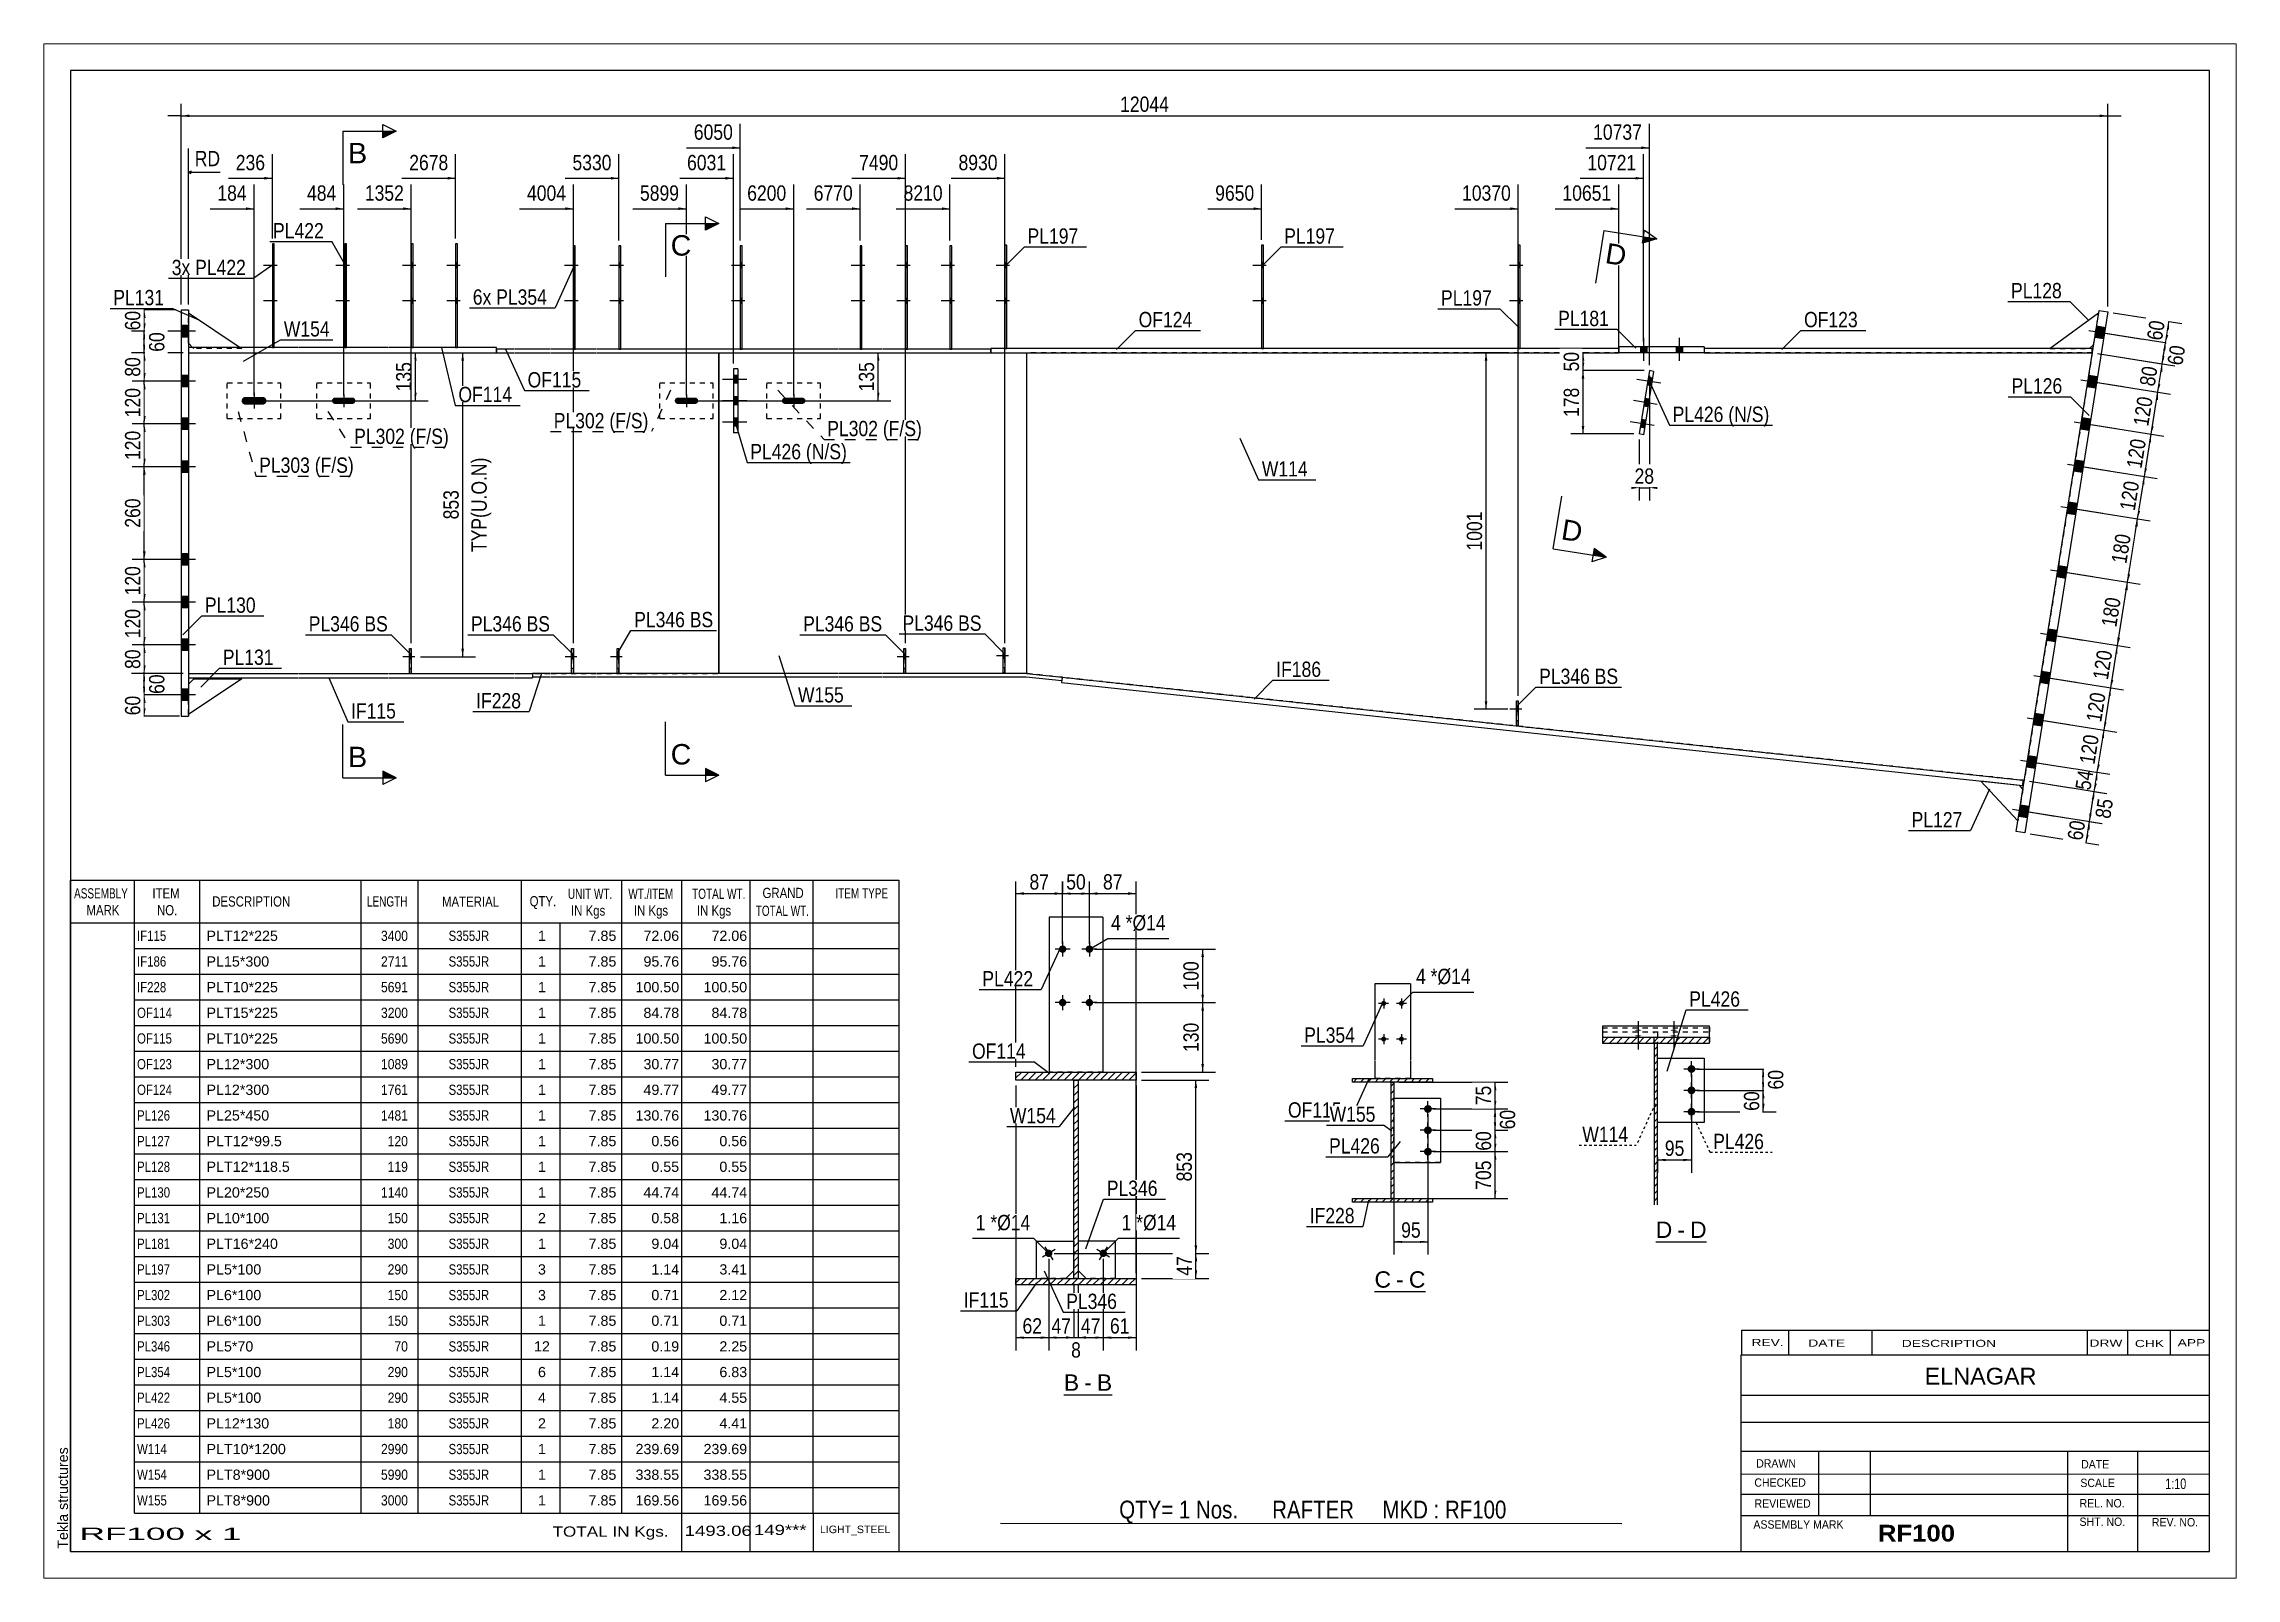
# Paper-space layout 'Layout1' of a CAD drawing. Header units: millimetres. Extents: x 0 to 410, y 0 to 287.
# The model-space entities are those that its viewports show. They can reach past a viewport. Long polylines and large blocks are cut down to what shows.
import ezdxf

# ---------------------------------------------------------------- set-up
doc = ezdxf.new("R2010")
doc.units = ezdxf.units.MM
for name, pattern in [('DXK_LINE_DOT1', [1.8814, 0.9407, -0.9407]), ('DXK_LINE_DOT2', [3.9198, 1.9599, -1.9599]), ('DXK_LINE_DOT4', [0.9408, 0.4704, -0.4704])]:
    doc.linetypes.add(name, pattern=pattern)
doc.layers.add('Viewport layer', color=7, linetype='Continuous', plot=False)
doc.styles.add('Arial', font='ARIAL.TTF', dxfattribs={"height": 0.2})
doc.styles.add('Arial Bold', font='ARIALBD.TTF', dxfattribs={"height": 0.2})
doc.styles.add('Arial Narrow', font='ARIALN.TTF', dxfattribs={"height": 0.2})

# ---------------------------------------------------------------- blocks, each defined once
blk = doc.blocks.new('Unknown-623515098-1211')
at = {"color": 5, "linetype": 'Continuous'}
for p, q in [((377.97, 82.77), (-22.03, 82.77)), ((-22.03, 82.77), (-22.03, -194.23)), ((377.97, -194.23), (377.97, 82.77)), ((-22.03, -194.23), (377.97, -194.23))]:
    blk.add_line(p, q, dxfattribs=at)
at = {"color": 174, "linetype": 'Continuous', "style": 'Arial'}
blk.add_text('Tekla structures', height=1.9102, rotation=90, dxfattribs=at).set_placement((-22.53, -193.73))
blk = doc.blocks.new('Unknown-623515098-12 - 10489')
at = {"color": 7, "linetype": 'Continuous'}
blk.add_line((221.83, -145.64), (231.34, -145.64), dxfattribs=at)
at = {"color": 0, "linetype": 'Continuous'}
blk.add_wipeout([(224.91, -144.89), (224.91, -141.69), (221.83, -141.69), (221.83, -144.89)], dxfattribs=at)
blk.add_wipeout([(227.3, -144.89), (227.3, -141.69), (225.87, -141.69), (225.87, -144.89)], dxfattribs=at)
at = {"color": 96, "linetype": 'Continuous', "style": 'Arial'}
blk.add_text('C', height=3.06, dxfattribs=at).set_placement((221.83, -144.89))
at = {"color": 0, "linetype": 'Continuous'}
blk.add_wipeout([(231.34, -144.89), (231.34, -141.69), (228.26, -141.69), (228.26, -144.89)], dxfattribs=at)
at = {"color": 96, "linetype": 'Continuous', "style": 'Arial'}
for s, p in [('C', (228.26, -144.89)), ('-', (225.87, -144.89))]:
    blk.add_text(s, height=3.06, dxfattribs=at).set_placement(p)
blk = doc.blocks.new('Unknown-623515098-13 - 10886')
at = {"color": 7, "linetype": 'Continuous'}
blk.add_line((274.43, -136.34), (283.94, -136.34), dxfattribs=at)
at = {"color": 0, "linetype": 'Continuous'}
blk.add_wipeout([(277.51, -135.59), (277.51, -132.39), (274.43, -132.39), (274.43, -135.59)], dxfattribs=at)
blk.add_wipeout([(279.89, -135.59), (279.89, -132.39), (278.47, -132.39), (278.47, -135.59)], dxfattribs=at)
at = {"color": 96, "linetype": 'Continuous', "style": 'Arial'}
blk.add_text('D', height=3.06, dxfattribs=at).set_placement((274.43, -135.59))
at = {"color": 0, "linetype": 'Continuous'}
blk.add_wipeout([(283.94, -135.59), (283.94, -132.39), (280.85, -132.39), (280.85, -135.59)], dxfattribs=at)
at = {"color": 96, "linetype": 'Continuous', "style": 'Arial'}
for s, p in [('-', (278.47, -135.59)), ('D', (280.85, -135.59))]:
    blk.add_text(s, height=3.06, dxfattribs=at).set_placement(p)
blk = doc.blocks.new('Unknown-623515098-16 - 2748')
at = {"color": 7, "linetype": 'Continuous'}
blk.add_line((163.73, -164.92), (172.76, -164.92), dxfattribs=at)
at = {"color": 0, "linetype": 'Continuous'}
blk.add_wipeout([(166.57, -164.17), (166.57, -160.97), (163.73, -160.97), (163.73, -164.17)], dxfattribs=at)
blk.add_wipeout([(168.95, -164.17), (168.95, -160.97), (167.53, -160.97), (167.53, -164.17)], dxfattribs=at)
at = {"color": 96, "linetype": 'Continuous', "style": 'Arial'}
blk.add_text('B', height=3.06, dxfattribs=at).set_placement((163.73, -164.17))
at = {"color": 0, "linetype": 'Continuous'}
blk.add_wipeout([(172.76, -164.17), (172.76, -160.97), (169.91, -160.97), (169.91, -164.17)], dxfattribs=at)
at = {"color": 96, "linetype": 'Continuous', "style": 'Arial'}
for s, p in [('-', (167.53, -164.17)), ('B', (169.91, -164.17))]:
    blk.add_text(s, height=3.06, dxfattribs=at).set_placement(p)
blk = doc.blocks.new('Bolt-623515098-1320 - 1232')
at = {"linetype": 'Continuous'}
blk.add_hatch(color=3, dxfattribs=at).paths.add_polyline_path([(95.31, 20.77), (95.35, 21), (95.31, 21.23), (95.17, 21.42), (94.98, 21.56), (94.75, 21.6), (91.55, 21.6), (91.32, 21.56), (91.13, 21.42), (91, 21.23), (90.95, 21), (91, 20.77), (91.13, 20.58), (91.32, 20.45), (91.55, 20.4), (94.75, 20.4), (94.98, 20.45), (95.17, 20.58)])
at = {"color": 3, "linetype": 'Continuous'}
for p, q in [((91.95, 21), (94.35, 21)), ((93.15, 22.2), (93.15, 19.8))]:
    blk.add_line(p, q, dxfattribs=at)
blk = doc.blocks.new('Bolt-623515098-1321 - 1232')
at = {"linetype": 'Continuous'}
for points in [[(-1.33, 35.07), (-1.33, 32.93), (0, 32.93), (0, 35.07)], [(-1.33, 35.07), (-1.33, 32.93), (0, 32.93), (0, 35.07)], [(-1.33, 25.73), (-1.33, 23.6), (0, 23.6), (0, 25.73)], [(-1.33, 25.73), (-1.33, 23.6), (0, 23.6), (0, 25.73)], [(-1.33, 17.73), (-1.33, 15.6), (0, 15.6), (0, 17.73)], [(-1.33, 17.73), (-1.33, 15.6), (0, 15.6), (0, 17.73)], [(-1.33, 9.73), (-1.33, 7.6), (0, 7.6), (0, 9.73)], [(-1.33, 9.73), (-1.33, 7.6), (0, 7.6), (0, 9.73)], [(-1.33, -7.6), (-1.33, -9.73), (0, -9.73), (0, -7.6)], [(-1.33, -7.6), (-1.33, -9.73), (0, -9.73), (0, -7.6)], [(-1.33, -15.6), (-1.33, -17.73), (0, -17.73), (0, -15.6)], [(-1.33, -15.6), (-1.33, -17.73), (0, -17.73), (0, -15.6)], [(-1.33, -23.6), (-1.33, -25.73), (0, -25.73), (0, -23.6)], [(-1.33, -23.6), (-1.33, -25.73), (0, -25.73), (0, -23.6)], [(-1.33, -32.93), (-1.33, -35.07), (0, -35.07), (0, -32.93)], [(-1.33, -32.93), (-1.33, -35.07), (0, -35.07), (0, -32.93)]]:
    blk.add_hatch(color=3, dxfattribs=at).paths.add_polyline_path(points)
at = {"color": 3, "linetype": 'Continuous'}
for p, q in [((1.32, 34), (-6.67, 34)), ((1.32, 34), (-6.67, 34)), ((0, 35.07), (-1.33, 35.07)), ((0, 35.07), (-1.33, 35.07)), ((0, 32.93), (-1.33, 32.93)), ((0, 32.93), (-1.33, 32.93)), ((1.32, 24.67), (-6.67, 24.67)), ((1.32, 24.67), (-6.67, 24.67)), ((0, 25.73), (-1.33, 25.73)), ((0, 25.73), (-1.33, 25.73)), ((0, 23.6), (-1.33, 23.6)), ((0, 23.6), (-1.33, 23.6)), ((1.32, 16.67), (-6.67, 16.67)), ((1.32, 16.67), (-6.67, 16.67)), ((0, 17.73), (-1.33, 17.73)), ((0, 17.73), (-1.33, 17.73)), ((0, 15.6), (-1.33, 15.6)), ((0, 15.6), (-1.33, 15.6)), ((1.32, 8.67), (-6.67, 8.67)), ((1.32, 8.67), (-6.67, 8.67)), ((0, 9.73), (-1.33, 9.73)), ((0, 9.73), (-1.33, 9.73)), ((0, 7.6), (-1.33, 7.6)), ((0, 7.6), (-1.33, 7.6)), ((0, -7.6), (-1.33, -7.6)), ((0, -7.6), (-1.33, -7.6)), ((1.32, -8.67), (-6.67, -8.67)), ((1.32, -8.67), (-6.67, -8.67)), ((0, -9.73), (-1.33, -9.73)), ((0, -9.73), (-1.33, -9.73)), ((0, -15.6), (-1.33, -15.6)), ((0, -15.6), (-1.33, -15.6)), ((1.32, -16.67), (-6.67, -16.67)), ((1.32, -16.67), (-6.67, -16.67)), ((0, -17.73), (-1.33, -17.73)), ((0, -17.73), (-1.33, -17.73)), ((0, -23.6), (-1.33, -23.6)), ((0, -23.6), (-1.33, -23.6)), ((1.32, -24.67), (-6.67, -24.67)), ((1.32, -24.67), (-6.67, -24.67)), ((0, -25.73), (-1.33, -25.73)), ((0, -25.73), (-1.33, -25.73)), ((1.32, -34), (-6.67, -34)), ((1.32, -34), (-6.67, -34)), ((0, -32.93), (-1.33, -32.93)), ((0, -32.93), (-1.33, -32.93)), ((0, -35.07), (-1.33, -35.07)), ((0, -35.07), (-1.33, -35.07))]:
    blk.add_line(p, q, dxfattribs=at)
blk = doc.blocks.new('Part-623515098-1744 - 1232')
at = {"color": 7, "linetype": 'DXK_LINE_DOT1'}
for p, q in [((0, 30), (0, -30)), ((0, 30), (20.62, 30)), ((20.72, 30), (37.38, 30)), ((37.48, 30), (45.88, 30)), ((45.98, 30), (54.18, 30)), ((54.28, 30), (60.95, 30)), ((61.05, 30), (67.72, 30)), ((67.82, 30), (76.22, 30)), ((76.32, 30), (84.72, 30)), ((84.82, 30), (99.23, 30)), ((0, -30), (20.62, -30)), ((20.72, -30), (37.38, -30)), ((37.48, -30), (45.88, -30)), ((45.98, -30), (54.18, -30)), ((54.28, -30), (60.95, -30)), ((61.05, -30), (67.72, -30)), ((67.82, -30), (76.22, -30)), ((76.32, -30), (84.72, -30)), ((84.82, -30), (99.23, -30))]:
    blk.add_line(p, q, dxfattribs=at)
at = {"color": 2, "linetype": 'Continuous'}
blk.add_line((99.23, 30), (99.23, -30), dxfattribs=at)
blk = doc.blocks.new('Bolt-623515098-1313 - 1232')
at = {"linetype": 'Continuous'}
for points in [[(272.75, 31.07), (271.55, 31.07), (271.55, 30), (272.75, 30)], [(272.75, 31.07), (271.55, 31.07), (271.55, 30), (272.75, 30)], [(279.42, 31.07), (278.22, 31.07), (278.22, 30), (279.42, 30)], [(279.42, 31.07), (278.22, 31.07), (278.22, 30), (279.42, 30)]]:
    blk.add_hatch(color=3, dxfattribs=at).paths.add_polyline_path(points)
at = {"color": 3, "linetype": 'Continuous'}
for p, q in [((271.55, 31.07), (271.55, 30)), ((271.55, 31.07), (271.55, 30)), ((272.15, 32.8), (272.15, 28.47)), ((272.15, 32.8), (272.15, 28.47)), ((272.75, 31.07), (272.75, 30)), ((272.75, 31.07), (272.75, 30)), ((278.22, 31.07), (278.22, 30)), ((278.22, 31.07), (278.22, 30)), ((278.82, 32.8), (278.82, 28.47)), ((278.82, 32.8), (278.82, 28.47)), ((279.42, 31.07), (279.42, 30)), ((279.42, 31.07), (279.42, 30))]:
    blk.add_line(p, q, dxfattribs=at)
blk = doc.blocks.new('Part-623515098-17344 - 1232')
at = {"color": 2, "linetype": 'Continuous'}
for p, q in [((103.55, 50), (103.22, 50)), ((103.22, 50), (103.22, 30.67)), ((103.55, 30.67), (103.55, 50))]:
    blk.add_line(p, q, dxfattribs=at)
at = {"color": 7, "linetype": 'DXK_LINE_DOT1'}
blk.add_line((103.22, 30.67), (103.55, 30.67), dxfattribs=at)
blk = doc.blocks.new('Bolt-623515098-1318 - 1232')
at = {"linetype": 'Continuous'}
blk.add_hatch(color=3, dxfattribs=at).paths.add_polyline_path([(14.56, 20.72), (14.62, 21), (14.56, 21.28), (14.4, 21.52), (14.16, 21.68), (13.88, 21.73), (10.68, 21.73), (10.4, 21.68), (10.16, 21.52), (10.01, 21.28), (9.95, 21), (10.01, 20.72), (10.16, 20.48), (10.4, 20.32), (10.68, 20.27), (13.88, 20.27), (14.16, 20.32), (14.4, 20.48)])
at = {"color": 3, "linetype": 'Continuous'}
for p, q in [((10.82, 21), (13.75, 21)), ((12.28, 22.47), (12.28, 19.53))]:
    blk.add_line(p, q, dxfattribs=at)
blk = doc.blocks.new('Part-623515098-2012 - 1232')
at = {"color": 2, "linetype": 'Continuous'}
for p, q in [((273.23, 26.64), (271.35, 14.79)), ((274.02, 26.51), (272.14, 14.66)), ((274.02, 26.51), (273.23, 26.64)), ((272.14, 14.66), (271.35, 14.79))]:
    blk.add_line(p, q, dxfattribs=at)
blk = doc.blocks.new('Part-623515098-17349 - 1232')
at = {"color": 2, "linetype": 'Continuous'}
for p, q in [((80.18, -30), (80.18, -25.33)), ((80.18, -25.33), (80.52, -25.33)), ((80.52, -25.33), (80.52, -30))]:
    blk.add_line(p, q, dxfattribs=at)
blk = doc.blocks.new('Bolt-623515098-1319 - 1232')
at = {"linetype": 'Continuous'}
blk.add_hatch(color=3, dxfattribs=at).paths.add_polyline_path([(31.2, 20.77), (31.25, 21), (31.2, 21.23), (31.07, 21.43), (30.88, 21.56), (30.65, 21.6), (27.45, 21.6), (27.22, 21.56), (27.03, 21.43), (26.9, 21.23), (26.85, 21), (26.9, 20.77), (27.03, 20.58), (27.22, 20.45), (27.45, 20.4), (30.65, 20.4), (30.88, 20.45), (31.07, 20.58)])
at = {"color": 3, "linetype": 'Continuous'}
for p, q in [((27.85, 21), (30.25, 21)), ((29.05, 22.2), (29.05, 19.8))]:
    blk.add_line(p, q, dxfattribs=at)
blk = doc.blocks.new('Part-623515098-17340 - 1232')
at = {"color": 2, "linetype": 'Continuous'}
for p, q in [((133.8, -30), (133.8, -25.33)), ((133.8, -25.33), (134.13, -25.33)), ((134.13, -25.33), (134.13, -30))]:
    blk.add_line(p, q, dxfattribs=at)
blk = doc.blocks.new('Bolt-623515098-1322 - 1232')
at = {"linetype": 'Continuous'}
for points in [[(356.86, 35), (356.53, 32.9), (358.18, 32.64), (358.51, 34.74)], [(356.86, 35), (356.53, 32.9), (358.18, 32.64), (358.51, 34.74)], [(356.86, 35), (356.53, 32.9), (358.18, 32.64), (358.51, 34.74)], [(356.86, 35), (356.53, 32.9), (358.18, 32.64), (358.51, 34.74)], [(355.4, 25.79), (355.06, 23.68), (356.71, 23.42), (357.04, 25.52)], [(355.4, 25.79), (355.06, 23.68), (356.71, 23.42), (357.04, 25.52)], [(355.4, 25.79), (355.06, 23.68), (356.71, 23.42), (357.04, 25.52)], [(355.4, 25.79), (355.06, 23.68), (356.71, 23.42), (357.04, 25.52)], [(354.14, 17.89), (353.81, 15.78), (355.45, 15.52), (355.79, 17.62)], [(354.14, 17.89), (353.81, 15.78), (355.45, 15.52), (355.79, 17.62)], [(354.14, 17.89), (353.81, 15.78), (355.45, 15.52), (355.79, 17.62)], [(354.14, 17.89), (353.81, 15.78), (355.45, 15.52), (355.79, 17.62)], [(352.89, 9.98), (352.55, 7.88), (354.2, 7.62), (354.53, 9.72)], [(352.89, 9.98), (352.55, 7.88), (354.2, 7.62), (354.53, 9.72)], [(352.89, 9.98), (352.55, 7.88), (354.2, 7.62), (354.53, 9.72)], [(352.89, 9.98), (352.55, 7.88), (354.2, 7.62), (354.53, 9.72)], [(351.63, 2.08), (351.29, -0.02), (352.94, -0.28), (353.28, 1.82)], [(351.63, 2.08), (351.29, -0.02), (352.94, -0.28), (353.28, 1.82)], [(351.63, 2.08), (351.29, -0.02), (352.94, -0.28), (353.28, 1.82)], [(351.63, 2.08), (351.29, -0.02), (352.94, -0.28), (353.28, 1.82)], [(349.74, -9.78), (349.41, -11.89), (351.05, -12.15), (351.39, -10.04)], [(349.74, -9.78), (349.41, -11.89), (351.05, -12.15), (351.39, -10.04)], [(349.74, -9.78), (349.41, -11.89), (351.05, -12.15), (351.39, -10.04)], [(349.74, -9.78), (349.41, -11.89), (351.05, -12.15), (351.39, -10.04)], [(347.86, -21.65), (347.52, -23.75), (349.17, -24.02), (349.5, -21.91)], [(347.86, -21.65), (347.52, -23.75), (349.17, -24.02), (349.5, -21.91)], [(347.86, -21.65), (347.52, -23.75), (349.17, -24.02), (349.5, -21.91)], [(347.86, -21.65), (347.52, -23.75), (349.17, -24.02), (349.5, -21.91)], [(346.6, -29.55), (346.26, -31.66), (347.91, -31.92), (348.25, -29.81)], [(346.6, -29.55), (346.26, -31.66), (347.91, -31.92), (348.25, -29.81)], [(346.6, -29.55), (346.26, -31.66), (347.91, -31.92), (348.25, -29.81)], [(346.6, -29.55), (346.26, -31.66), (347.91, -31.92), (348.25, -29.81)], [(345.34, -37.45), (345.01, -39.56), (346.65, -39.82), (346.99, -37.71)], [(345.34, -37.45), (345.01, -39.56), (346.65, -39.82), (346.99, -37.71)], [(345.34, -37.45), (345.01, -39.56), (346.65, -39.82), (346.99, -37.71)], [(345.34, -37.45), (345.01, -39.56), (346.65, -39.82), (346.99, -37.71)], [(344.09, -45.35), (343.75, -47.46), (345.4, -47.72), (345.73, -45.61)], [(344.09, -45.35), (343.75, -47.46), (345.4, -47.72), (345.73, -45.61)], [(344.09, -45.35), (343.75, -47.46), (345.4, -47.72), (345.73, -45.61)], [(344.09, -45.35), (343.75, -47.46), (345.4, -47.72), (345.73, -45.61)], [(342.62, -54.57), (342.29, -56.67), (343.93, -56.94), (344.27, -54.83)], [(342.62, -54.57), (342.29, -56.67), (343.93, -56.94), (344.27, -54.83)], [(342.62, -54.57), (342.29, -56.67), (343.93, -56.94), (344.27, -54.83)], [(342.62, -54.57), (342.29, -56.67), (343.93, -56.94), (344.27, -54.83)]]:
    blk.add_hatch(color=3, dxfattribs=at).paths.add_polyline_path(points)
at = {"color": 3, "linetype": 'Continuous'}
for p, q in [((355.4, 34.16), (363.28, 32.9)), ((355.4, 34.16), (363.28, 32.9)), ((355.4, 34.16), (363.28, 32.9)), ((355.4, 34.16), (363.28, 32.9)), ((356.53, 32.9), (358.18, 32.64)), ((356.53, 32.9), (358.18, 32.64)), ((356.53, 32.9), (358.18, 32.64)), ((356.53, 32.9), (358.18, 32.64)), ((356.86, 35), (358.51, 34.74)), ((356.86, 35), (358.51, 34.74)), ((356.86, 35), (358.51, 34.74)), ((356.86, 35), (358.51, 34.74)), ((353.93, 24.94), (361.81, 23.69)), ((353.93, 24.94), (361.81, 23.69)), ((353.93, 24.94), (361.81, 23.69)), ((353.93, 24.94), (361.81, 23.69)), ((355.4, 25.79), (357.04, 25.52)), ((355.4, 25.79), (357.04, 25.52)), ((355.4, 25.79), (357.04, 25.52)), ((355.4, 25.79), (357.04, 25.52)), ((355.06, 23.68), (356.71, 23.42)), ((355.06, 23.68), (356.71, 23.42)), ((355.06, 23.68), (356.71, 23.42)), ((355.06, 23.68), (356.71, 23.42)), ((352.67, 17.04), (360.56, 15.79)), ((352.67, 17.04), (360.56, 15.79)), ((352.67, 17.04), (360.56, 15.79)), ((352.67, 17.04), (360.56, 15.79)), ((354.14, 17.89), (355.79, 17.62)), ((354.14, 17.89), (355.79, 17.62)), ((354.14, 17.89), (355.79, 17.62)), ((354.14, 17.89), (355.79, 17.62)), ((353.81, 15.78), (355.45, 15.52)), ((353.81, 15.78), (355.45, 15.52)), ((353.81, 15.78), (355.45, 15.52)), ((353.81, 15.78), (355.45, 15.52)), ((351.42, 9.14), (359.3, 7.88)), ((351.42, 9.14), (359.3, 7.88)), ((351.42, 9.14), (359.3, 7.88)), ((351.42, 9.14), (359.3, 7.88)), ((352.89, 9.98), (354.53, 9.72)), ((352.89, 9.98), (354.53, 9.72)), ((352.89, 9.98), (354.53, 9.72)), ((352.89, 9.98), (354.53, 9.72)), ((352.55, 7.88), (354.2, 7.62)), ((352.55, 7.88), (354.2, 7.62)), ((352.55, 7.88), (354.2, 7.62)), ((352.55, 7.88), (354.2, 7.62)), ((350.16, 1.24), (358.05, -0.02)), ((350.16, 1.24), (358.05, -0.02)), ((350.16, 1.24), (358.05, -0.02)), ((350.16, 1.24), (358.05, -0.02)), ((351.63, 2.08), (353.28, 1.82)), ((351.63, 2.08), (353.28, 1.82)), ((351.63, 2.08), (353.28, 1.82)), ((351.63, 2.08), (353.28, 1.82)), ((351.29, -0.02), (352.94, -0.28)), ((351.29, -0.02), (352.94, -0.28)), ((351.29, -0.02), (352.94, -0.28)), ((351.29, -0.02), (352.94, -0.28)), ((348.27, -10.63), (356.16, -11.88)), ((348.27, -10.63), (356.16, -11.88)), ((348.27, -10.63), (356.16, -11.88)), ((348.27, -10.63), (356.16, -11.88)), ((349.41, -11.89), (351.05, -12.15)), ((349.41, -11.89), (351.05, -12.15)), ((349.41, -11.89), (351.05, -12.15)), ((349.41, -11.89), (351.05, -12.15)), ((349.74, -9.78), (351.39, -10.04)), ((349.74, -9.78), (351.39, -10.04)), ((349.74, -9.78), (351.39, -10.04)), ((349.74, -9.78), (351.39, -10.04)), ((346.39, -22.49), (354.27, -23.75)), ((346.39, -22.49), (354.27, -23.75)), ((346.39, -22.49), (354.27, -23.75)), ((346.39, -22.49), (354.27, -23.75)), ((347.52, -23.75), (349.17, -24.02)), ((347.52, -23.75), (349.17, -24.02)), ((347.52, -23.75), (349.17, -24.02)), ((347.52, -23.75), (349.17, -24.02)), ((347.86, -21.65), (349.5, -21.91)), ((347.86, -21.65), (349.5, -21.91)), ((347.86, -21.65), (349.5, -21.91)), ((347.86, -21.65), (349.5, -21.91)), ((345.13, -30.4), (353.02, -31.65)), ((345.13, -30.4), (353.02, -31.65)), ((345.13, -30.4), (353.02, -31.65)), ((345.13, -30.4), (353.02, -31.65)), ((346.26, -31.66), (347.91, -31.92)), ((346.26, -31.66), (347.91, -31.92)), ((346.26, -31.66), (347.91, -31.92)), ((346.26, -31.66), (347.91, -31.92)), ((346.6, -29.55), (348.25, -29.81)), ((346.6, -29.55), (348.25, -29.81)), ((346.6, -29.55), (348.25, -29.81)), ((346.6, -29.55), (348.25, -29.81)), ((343.88, -38.3), (351.76, -39.55)), ((343.88, -38.3), (351.76, -39.55)), ((343.88, -38.3), (351.76, -39.55)), ((343.88, -38.3), (351.76, -39.55)), ((345.01, -39.56), (346.65, -39.82)), ((345.01, -39.56), (346.65, -39.82)), ((345.01, -39.56), (346.65, -39.82)), ((345.01, -39.56), (346.65, -39.82)), ((345.34, -37.45), (346.99, -37.71)), ((345.34, -37.45), (346.99, -37.71)), ((345.34, -37.45), (346.99, -37.71)), ((345.34, -37.45), (346.99, -37.71)), ((342.62, -46.2), (350.5, -47.45)), ((342.62, -46.2), (350.5, -47.45)), ((342.62, -46.2), (350.5, -47.45)), ((342.62, -46.2), (350.5, -47.45)), ((343.75, -47.46), (345.4, -47.72)), ((343.75, -47.46), (345.4, -47.72)), ((343.75, -47.46), (345.4, -47.72)), ((343.75, -47.46), (345.4, -47.72)), ((344.09, -45.35), (345.73, -45.61)), ((344.09, -45.35), (345.73, -45.61)), ((344.09, -45.35), (345.73, -45.61)), ((344.09, -45.35), (345.73, -45.61)), ((341.15, -55.41), (349.04, -56.67)), ((341.15, -55.41), (349.04, -56.67)), ((341.15, -55.41), (349.04, -56.67)), ((341.15, -55.41), (349.04, -56.67)), ((342.29, -56.67), (343.93, -56.94)), ((342.29, -56.67), (343.93, -56.94)), ((342.29, -56.67), (343.93, -56.94)), ((342.29, -56.67), (343.93, -56.94)), ((342.62, -54.57), (344.27, -54.83)), ((342.62, -54.57), (344.27, -54.83)), ((342.62, -54.57), (344.27, -54.83)), ((342.62, -54.57), (344.27, -54.83))]:
    blk.add_line(p, q, dxfattribs=at)
blk = doc.blocks.new('Bolt-623515098-1323 - 1232')
at = {"linetype": 'Continuous'}
blk.add_hatch(color=3, dxfattribs=at).paths.add_polyline_path([(115.36, 20.77), (115.4, 21), (115.36, 21.23), (115.23, 21.42), (115.03, 21.56), (114.8, 21.6), (111.6, 21.6), (111.37, 21.56), (111.18, 21.42), (111.05, 21.23), (111, 21), (111.05, 20.77), (111.18, 20.58), (111.37, 20.45), (111.6, 20.4), (114.8, 20.4), (115.03, 20.45), (115.23, 20.58)])
at = {"color": 3, "linetype": 'Continuous'}
for p, q in [((112, 21), (114.4, 21)), ((113.2, 22.2), (113.2, 19.8))]:
    blk.add_line(p, q, dxfattribs=at)
blk = doc.blocks.new('Part-623515098-1345 - 1232')
at = {"color": 2, "linetype": 'Continuous'}
for p, q in [((20.62, 31), (0, 31)), ((0, 30), (20.62, 30)), ((37.38, 31), (20.72, 31)), ((20.72, 30), (37.38, 30)), ((45.88, 31), (37.48, 31)), ((37.48, 30), (45.88, 30)), ((54.18, 31), (45.98, 31)), ((45.98, 30), (54.18, 30)), ((57.62, 31), (54.28, 31)), ((54.28, 30), (57.62, 30)), ((57.62, 30), (57.62, 31))]:
    blk.add_line(p, q, dxfattribs=at)
at = {"color": 7, "linetype": 'DXK_LINE_DOT1'}
blk.add_line((0, 31), (0, 30), dxfattribs=at)
blk = doc.blocks.new('Part-623515098-1367 - 1232')
at = {"color": 2, "linetype": 'Continuous'}
for p, q in [((57.62, 30.67), (57.62, 30)), ((60.95, 30.67), (57.62, 30.67)), ((57.62, 30), (60.95, 30)), ((67.72, 30.67), (61.05, 30.67)), ((61.05, 30), (67.72, 30)), ((76.22, 30.67), (67.82, 30.67)), ((67.82, 30), (76.22, 30)), ((84.72, 30.67), (76.32, 30.67)), ((76.32, 30), (84.72, 30)), ((121.53, 30.67), (84.82, 30.67)), ((84.82, 30), (121.53, 30)), ((129.83, 30.67), (121.63, 30.67)), ((121.63, 30), (129.83, 30)), ((138.33, 30.67), (129.93, 30.67)), ((129.93, 30), (138.33, 30)), ((146.63, 30.67), (138.43, 30.67)), ((138.43, 30), (146.63, 30)), ((150.07, 30.67), (146.73, 30.67)), ((146.73, 30), (150.07, 30))]:
    blk.add_line(p, q, dxfattribs=at)
at = {"color": 7, "linetype": 'DXK_LINE_DOT1'}
blk.add_line((150.07, 30), (150.07, 30.67), dxfattribs=at)
blk = doc.blocks.new('Part-623515098-17359 - 1232')
at = {"color": 2, "linetype": 'Continuous'}
for p, q in [((50.32, 50.33), (49.98, 50.33)), ((49.98, 50.33), (49.98, 31)), ((50.32, 31), (50.32, 50.33))]:
    blk.add_line(p, q, dxfattribs=at)
at = {"color": 7, "linetype": 'DXK_LINE_DOT1'}
blk.add_line((49.98, 31), (50.32, 31), dxfattribs=at)
blk = doc.blocks.new('Bolt-623515098-1947 - 1232')
at = {"linetype": 'Continuous'}
for points in [[(273.59, 23.81), (273.82, 25.26), (273.03, 25.39), (272.8, 23.94)], [(272.96, 19.86), (273.19, 21.31), (272.4, 21.43), (272.17, 19.99)], [(272.33, 15.91), (272.56, 17.36), (271.77, 17.48), (271.54, 16.04)]]:
    blk.add_hatch(color=3, dxfattribs=at).paths.add_polyline_path(points)
at = {"color": 3, "linetype": 'Continuous'}
for p, q in [((275.35, 24.27), (270.87, 24.99)), ((273.82, 25.26), (273.03, 25.39)), ((274.72, 20.32), (270.25, 21.04)), ((273.19, 21.31), (272.4, 21.43)), ((273.59, 23.81), (272.8, 23.94)), ((274.1, 16.37), (269.62, 17.08)), ((272.56, 17.36), (271.77, 17.48)), ((272.96, 19.86), (272.17, 19.99)), ((272.33, 15.91), (271.54, 16.04))]:
    blk.add_line(p, q, dxfattribs=at)
blk = doc.blocks.new('Part-623515098-1389 - 1232')
at = {"color": 2, "linetype": 'Continuous'}
for p, q in [((283.49, 30.8), (283.49, 30)), ((356.07, 30.8), (283.49, 30.8)), ((283.49, 30), (356.07, 30)), ((356.07, 30), (356.07, 30.8))]:
    blk.add_line(p, q, dxfattribs=at)
blk = doc.blocks.new('Part-623515098-17337 - 1232')
at = {"color": 7, "linetype": 'DXK_LINE_DOT1'}
for p, q in [((133.8, -30), (133.8, -25.33)), ((133.8, -25.33), (134.13, -25.33)), ((134.13, -30), (134.13, -25.33)), ((133.8, -29), (134.13, -29))]:
    blk.add_line(p, q, dxfattribs=at)
blk = doc.blocks.new('Part-623515098-1411 - 1232')
at = {"color": 2, "linetype": 'Continuous'}
for p, q in [((267.49, 30.8), (150.07, 30.8)), ((150.07, 30.8), (150.07, 30)), ((150.07, 30), (267.49, 30)), ((267.49, 30), (267.49, 30.8))]:
    blk.add_line(p, q, dxfattribs=at)
blk = doc.blocks.new('Part-623515098-1433 - 1232')
at = {"color": 2, "linetype": 'Continuous'}
blk.add_line((99.23, -30), (99.23, 30), dxfattribs=at)
at = {"color": 7, "linetype": 'DXK_LINE_DOT1'}
for p, q in [((99.23, 30), (121.53, 30)), ((121.63, 30), (129.83, 30)), ((129.93, 30), (138.33, 30)), ((138.43, 30), (146.63, 30)), ((146.73, 30), (156.73, 30)), ((156.73, 30), (156.73, -30)), ((121.53, -30), (99.23, -30)), ((129.83, -30), (121.63, -30)), ((138.33, -30), (129.93, -30)), ((146.63, -30), (138.43, -30)), ((156.73, -30), (146.73, -30))]:
    blk.add_line(p, q, dxfattribs=at)
blk = doc.blocks.new('Part-623515098-1455 - 1232')
at = {"color": 2, "linetype": 'Continuous'}
for p, q in [((156.73, 30), (156.73, -30)), ((343.35, -50), (343.09, -49.97))]:
    blk.add_line(p, q, dxfattribs=at)
at = {"color": 7, "linetype": 'DXK_LINE_DOT1'}
for p, q in [((356.07, 30), (156.73, 30)), ((356.07, 30), (343.35, -50)), ((343.09, -49.97), (156.73, -30)), ((156.73, -30), (343.35, -49.99))]:
    blk.add_line(p, q, dxfattribs=at)
blk = doc.blocks.new('Part-623515098-1477 - 1232')
at = {"color": 2, "linetype": 'Continuous'}
for p, q in [((0, -30), (20.62, -30)), ((0, -30.8), (20.62, -30.8)), ((20.72, -30), (37.38, -30)), ((20.72, -30.8), (37.38, -30.8)), ((37.48, -30), (45.88, -30)), ((37.48, -30.8), (45.88, -30.8)), ((45.98, -30), (54.18, -30)), ((45.98, -30.8), (54.18, -30.8)), ((54.28, -30), (60.95, -30)), ((54.28, -30.8), (60.95, -30.8)), ((61.05, -30), (64.38, -30)), ((61.05, -30.8), (64.38, -30.8)), ((64.38, -30), (64.38, -30.8))]:
    blk.add_line(p, q, dxfattribs=at)
at = {"color": 7, "linetype": 'DXK_LINE_DOT1'}
blk.add_line((0, -30), (0, -30.8), dxfattribs=at)
blk = doc.blocks.new('Part-623515098-17319 - 1232')
at = {"color": 2, "linetype": 'Continuous'}
for p, q in [((29.58, 50.33), (29.25, 50.33)), ((29.25, 50.33), (29.25, 31)), ((29.58, 31), (29.58, 50.33))]:
    blk.add_line(p, q, dxfattribs=at)
at = {"color": 7, "linetype": 'DXK_LINE_DOT1'}
blk.add_line((29.25, 31), (29.58, 31), dxfattribs=at)
blk = doc.blocks.new('Part-623515098-17361 - 1232')
at = {"color": 7, "linetype": 'DXK_LINE_DOT1'}
for p, q in [((41.35, -30), (41.35, -25.33)), ((41.35, -25.33), (41.68, -25.33)), ((41.68, -30), (41.68, -25.33)), ((41.35, -29), (41.68, -29))]:
    blk.add_line(p, q, dxfattribs=at)
blk = doc.blocks.new('Part-623515098-1574 - 1232')
at = {"color": 2, "linetype": 'Continuous'}
for p, q in [((341.82, -59.58), (357.32, 37.9)), ((358.97, 37.64), (343.47, -59.84)), ((357.32, 37.9), (358.97, 37.64)), ((343.47, -59.84), (341.82, -59.58))]:
    blk.add_line(p, q, dxfattribs=at)
blk = doc.blocks.new('Part-623515098-1499 - 1232')
at = {"color": 2, "linetype": 'Continuous'}
for p, q in [((67.72, -30), (64.38, -30)), ((64.38, -30), (64.38, -30.67)), ((67.72, -30.67), (64.38, -30.67)), ((76.22, -30), (67.82, -30)), ((76.22, -30.67), (67.82, -30.67)), ((84.72, -30), (76.32, -30)), ((84.72, -30.67), (76.32, -30.67)), ((121.53, -30), (84.82, -30)), ((121.53, -30.67), (84.82, -30.67)), ((129.83, -30), (121.63, -30)), ((129.83, -30.67), (121.63, -30.67)), ((138.33, -30), (129.93, -30)), ((138.33, -30.67), (129.93, -30.67)), ((146.63, -30), (138.43, -30)), ((146.63, -30.67), (138.43, -30.67)), ((156.73, -30), (146.73, -30)), ((156.7, -30.67), (146.73, -30.67)), ((163.33, -31.38), (156.7, -30.67)), ((156.73, -30), (163.4, -30.71))]:
    blk.add_line(p, q, dxfattribs=at)
at = {"color": 7, "linetype": 'DXK_LINE_DOT1'}
blk.add_line((163.4, -30.71), (163.33, -31.38), dxfattribs=at)
blk = doc.blocks.new('Part-623515098-1632 - 1232')
at = {"color": 2, "linetype": 'Continuous'}
for p, q in [((357.24, 37.38), (348.2, 30.8)), ((355.53, 30.8), (356.3, 31.46))]:
    blk.add_line(p, q, dxfattribs=at)
at = {"color": 7, "linetype": 'DXK_LINE_DOT1'}
for p, q in [((356.3, 31.46), (357.24, 37.38)), ((348.2, 30.8), (355.53, 30.8))]:
    blk.add_line(p, q, dxfattribs=at)
blk = doc.blocks.new('Part-623515098-1521 - 1232')
at = {"color": 2, "linetype": 'Continuous'}
for p, q in [((163.4, -30.71), (163.29, -31.71)), ((163.29, -31.71), (342.99, -50.97)), ((163.4, -30.71), (343.09, -49.97)), ((343.09, -49.97), (342.99, -50.97))]:
    blk.add_line(p, q, dxfattribs=at)
blk = doc.blocks.new('Part-623515098-17320 - 1232')
at = {"color": 2, "linetype": 'Continuous'}
for p, q in [((249.05, 50.13), (248.72, 50.13)), ((248.72, 50.13), (248.72, 30.8)), ((249.05, 30.8), (249.05, 50.13))]:
    blk.add_line(p, q, dxfattribs=at)
at = {"color": 7, "linetype": 'DXK_LINE_DOT1'}
blk.add_line((248.72, 30.8), (249.05, 30.8), dxfattribs=at)
blk = doc.blocks.new('Part-623515098-1603 - 1232')
at = {"color": 2, "linetype": 'Continuous'}
for p, q in [((342.14, -57.58), (335.23, -50.14)), ((342.53, -50.93), (335.23, -50.14)), ((343.08, -51.66), (342.53, -50.93))]:
    blk.add_line(p, q, dxfattribs=at)
at = {"color": 7, "linetype": 'DXK_LINE_DOT1'}
blk.add_line((343.08, -51.66), (342.14, -57.58), dxfattribs=at)
blk = doc.blocks.new('Part-623515098-1661 - 1232')
at = {"color": 2, "linetype": 'Continuous'}
for p, q in [((-1.33, 38), (0, 38)), ((-1.33, 38), (-1.33, -38)), ((0, 38), (0, -38)), ((-1.33, -38), (0, -38))]:
    blk.add_line(p, q, dxfattribs=at)
blk = doc.blocks.new('Part-623515098-1690 - 1232')
at = {"color": 2, "linetype": 'Continuous'}
for p, q in [((10, -31), (0, -37.67)), ((0, -32), (1, -31)), ((1, -31), (10, -31))]:
    blk.add_line(p, q, dxfattribs=at)
at = {"color": 7, "linetype": 'DXK_LINE_DOT1'}
blk.add_line((0, -37.67), (0, -32), dxfattribs=at)
blk = doc.blocks.new('Part-623515098-17324 - 1232')
at = {"color": 2, "linetype": 'Continuous'}
for p, q in [((248.39, -39.82), (248.39, -35.15)), ((248.39, -35.15), (248.72, -35.15)), ((248.72, -35.15), (248.72, -39.82)), ((248.72, -39.82), (248.39, -39.82))]:
    blk.add_line(p, q, dxfattribs=at)
blk = doc.blocks.new('Part-623515098-1695 - 1232')
at = {"color": 2, "linetype": 'Continuous'}
for p, q in [((102.75, 27), (101.95, 27)), ((101.95, 27), (101.95, 15)), ((102.75, 27), (102.75, 15)), ((102.75, 15), (101.95, 15))]:
    blk.add_line(p, q, dxfattribs=at)
blk = doc.blocks.new('Part-623515098-1717 - 1232')
at = {"color": 7, "linetype": 'DXK_LINE_DOT1'}
for p, q in [((108.2, 17.67), (108.2, 24.33)), ((108.2, 24.33), (118.2, 24.33)), ((118.2, 17.67), (118.2, 24.33)), ((108.2, 17.67), (118.2, 17.67))]:
    blk.add_line(p, q, dxfattribs=at)
blk = doc.blocks.new('Part-623515098-1722 - 1232')
at = {"color": 7, "linetype": 'DXK_LINE_DOT1'}
for p, q in [((88.15, 17.67), (88.15, 24.33)), ((88.15, 24.33), (98.15, 24.33)), ((98.15, 17.67), (98.15, 24.33)), ((88.15, 17.67), (98.15, 17.67))]:
    blk.add_line(p, q, dxfattribs=at)
blk = doc.blocks.new('Bolt-623515098-1723 - 1232')
at = {"linetype": 'Continuous'}
for points in [[(102.75, 24.27), (102.75, 25.73), (101.95, 25.73), (101.95, 24.27)], [(102.75, 20.27), (102.75, 21.73), (101.95, 21.73), (101.95, 20.27)], [(102.75, 16.27), (102.75, 17.73), (101.95, 17.73), (101.95, 16.27)]]:
    blk.add_hatch(color=3, dxfattribs=at).paths.add_polyline_path(points)
at = {"color": 3, "linetype": 'Continuous'}
for p, q in [((104.42, 25), (99.88, 25)), ((102.75, 25.73), (101.95, 25.73)), ((104.42, 21), (99.88, 21)), ((102.75, 24.27), (101.95, 24.27)), ((102.75, 21.73), (101.95, 21.73)), ((104.42, 17), (99.88, 17)), ((102.75, 20.27), (101.95, 20.27)), ((102.75, 17.73), (101.95, 17.73)), ((102.75, 16.27), (101.95, 16.27))]:
    blk.add_line(p, q, dxfattribs=at)
blk = doc.blocks.new('Part-623515098-1873 - 1232')
at = {"color": 2, "linetype": 'Continuous'}
for p, q in [((283.49, 31.07), (267.49, 31.07)), ((267.49, 31.07), (267.49, 30)), ((283.49, 30), (267.49, 30)), ((283.49, 31.07), (283.49, 30))]:
    blk.add_line(p, q, dxfattribs=at)
blk = doc.blocks.new('Part-623515098-1927 - 1232')
at = {"color": 7, "linetype": 'DXK_LINE_DOT1'}
for p, q in [((7.28, 17.67), (7.28, 24.33)), ((7.28, 24.33), (17.28, 24.33)), ((17.28, 17.67), (17.28, 24.33)), ((7.28, 17.67), (17.28, 17.67))]:
    blk.add_line(p, q, dxfattribs=at)
blk = doc.blocks.new('Part-623515098-17328 - 1232')
at = {"color": 2, "linetype": 'Continuous'}
for p, q in [((153.05, 50.13), (152.72, 50.13)), ((152.72, 50.13), (152.72, 30.8)), ((153.05, 30.8), (153.05, 50.13))]:
    blk.add_line(p, q, dxfattribs=at)
at = {"color": 7, "linetype": 'DXK_LINE_DOT1'}
blk.add_line((152.72, 30.8), (153.05, 30.8), dxfattribs=at)
blk = doc.blocks.new('Part-623515098-1932 - 1232')
at = {"color": 7, "linetype": 'DXK_LINE_DOT1'}
for p, q in [((24.05, 17.67), (24.05, 24.33)), ((24.05, 24.33), (34.05, 24.33)), ((34.05, 17.67), (34.05, 24.33)), ((24.05, 17.67), (34.05, 17.67))]:
    blk.add_line(p, q, dxfattribs=at)
blk = doc.blocks.new('Part-623515098-17329 - 1232')
at = {"color": 7, "linetype": 'DXK_LINE_DOT1'}
for p, q in [((152.39, -29.87), (152.39, -25.2)), ((152.39, -25.2), (152.72, -25.2)), ((152.72, -29.87), (152.72, -25.2)), ((152.39, -28.87), (152.72, -28.87)), ((152.72, -29.87), (152.39, -29.87))]:
    blk.add_line(p, q, dxfattribs=at)
blk = doc.blocks.new('Part-623515098-17345 - 1232')
at = {"color": 2, "linetype": 'Continuous'}
for p, q in [((80.85, 50), (80.52, 50)), ((80.52, 50), (80.52, 30.67)), ((80.85, 30.67), (80.85, 50))]:
    blk.add_line(p, q, dxfattribs=at)
at = {"color": 7, "linetype": 'DXK_LINE_DOT1'}
blk.add_line((80.52, 30.67), (80.85, 30.67), dxfattribs=at)
blk = doc.blocks.new('Part-623515098-17346 - 1232')
at = {"color": 7, "linetype": 'DXK_LINE_DOT1'}
for p, q in [((80.18, -30), (80.18, -25.33)), ((80.18, -25.33), (80.52, -25.33)), ((80.52, -30), (80.52, -25.33)), ((80.18, -29), (80.52, -29))]:
    blk.add_line(p, q, dxfattribs=at)
blk = doc.blocks.new('Part-623515098-11660 - 1232')
at = {"color": 2, "linetype": 'Continuous'}
for p, q in [((0, 37.47), (9.7, 31)), ((0, 31.8), (0.8, 31))]:
    blk.add_line(p, q, dxfattribs=at)
at = {"color": 7, "linetype": 'DXK_LINE_DOT1'}
for p, q in [((0, 31.8), (0, 37.47)), ((1, 30.8), (0.8, 31)), ((10, 30.8), (1, 30.8)), ((9.7, 31), (10, 30.8))]:
    blk.add_line(p, q, dxfattribs=at)
blk = doc.blocks.new('Part-623515098-17321 - 1232')
at = {"color": 7, "linetype": 'DXK_LINE_DOT1'}
for p, q in [((248.39, -39.82), (248.39, -35.15)), ((248.39, -35.15), (248.72, -35.15)), ((248.72, -39.82), (248.72, -35.15)), ((248.39, -38.82), (248.72, -38.82)), ((248.72, -39.82), (248.39, -39.82))]:
    blk.add_line(p, q, dxfattribs=at)
blk = doc.blocks.new('Part-623515098-17327 - 1232')
at = {"color": 2, "linetype": 'Continuous'}
for p, q in [((201.05, 50.13), (200.72, 50.13)), ((200.72, 50.13), (200.72, 30.8)), ((201.05, 30.8), (201.05, 50.13))]:
    blk.add_line(p, q, dxfattribs=at)
at = {"color": 7, "linetype": 'DXK_LINE_DOT1'}
blk.add_line((200.72, 30.8), (201.05, 30.8), dxfattribs=at)
blk = doc.blocks.new('Part-623515098-17332 - 1232')
at = {"color": 2, "linetype": 'Continuous'}
for p, q in [((152.39, -29.87), (152.39, -25.2)), ((152.39, -25.2), (152.72, -25.2)), ((152.72, -25.2), (152.72, -29.87)), ((152.72, -29.87), (152.39, -29.87))]:
    blk.add_line(p, q, dxfattribs=at)
blk = doc.blocks.new('Part-623515098-17335 - 1232')
at = {"color": 2, "linetype": 'Continuous'}
for p, q in [((142.77, 50), (142.43, 50)), ((142.43, 50), (142.43, 30.67)), ((142.77, 30.67), (142.77, 50))]:
    blk.add_line(p, q, dxfattribs=at)
at = {"color": 7, "linetype": 'DXK_LINE_DOT1'}
blk.add_line((142.43, 30.67), (142.77, 30.67), dxfattribs=at)
blk = doc.blocks.new('Part-623515098-17336 - 1232')
at = {"color": 2, "linetype": 'Continuous'}
for p, q in [((134.47, 50), (134.13, 50)), ((134.13, 50), (134.13, 30.67)), ((134.47, 30.67), (134.47, 50))]:
    blk.add_line(p, q, dxfattribs=at)
at = {"color": 7, "linetype": 'DXK_LINE_DOT1'}
blk.add_line((134.13, 30.67), (134.47, 30.67), dxfattribs=at)
blk = doc.blocks.new('Part-623515098-17343 - 1232')
at = {"color": 2, "linetype": 'Continuous'}
for p, q in [((125.97, 50), (125.63, 50)), ((125.63, 50), (125.63, 30.67)), ((125.97, 30.67), (125.97, 50))]:
    blk.add_line(p, q, dxfattribs=at)
at = {"color": 7, "linetype": 'DXK_LINE_DOT1'}
blk.add_line((125.63, 30.67), (125.97, 30.67), dxfattribs=at)
blk = doc.blocks.new('Part-623515098-17352 - 1232')
at = {"color": 2, "linetype": 'Continuous'}
for p, q in [((72.35, 50), (72.02, 50)), ((72.02, 50), (72.02, 30.67)), ((72.35, 30.67), (72.35, 50))]:
    blk.add_line(p, q, dxfattribs=at)
at = {"color": 7, "linetype": 'DXK_LINE_DOT1'}
blk.add_line((72.02, 30.67), (72.35, 30.67), dxfattribs=at)
blk = doc.blocks.new('Part-623515098-17353 - 1232')
at = {"color": 7, "linetype": 'DXK_LINE_DOT1'}
for p, q in [((71.68, -30), (71.68, -25.33)), ((71.68, -25.33), (72.02, -25.33)), ((72.02, -30), (72.02, -25.33)), ((71.68, -29), (72.02, -29))]:
    blk.add_line(p, q, dxfattribs=at)
blk = doc.blocks.new('Part-623515098-17356 - 1232')
at = {"color": 2, "linetype": 'Continuous'}
for p, q in [((71.68, -30), (71.68, -25.33)), ((71.68, -25.33), (72.02, -25.33)), ((72.02, -25.33), (72.02, -30))]:
    blk.add_line(p, q, dxfattribs=at)
blk = doc.blocks.new('Part-623515098-17360 - 1232')
at = {"color": 2, "linetype": 'Continuous'}
for p, q in [((42.02, 50.33), (41.68, 50.33)), ((41.68, 50.33), (41.68, 31)), ((42.02, 31), (42.02, 50.33))]:
    blk.add_line(p, q, dxfattribs=at)
at = {"color": 7, "linetype": 'DXK_LINE_DOT1'}
blk.add_line((41.68, 31), (42.02, 31), dxfattribs=at)
blk = doc.blocks.new('Part-623515098-17364 - 1232')
at = {"color": 2, "linetype": 'Continuous'}
for p, q in [((41.35, -30), (41.35, -25.33)), ((41.35, -25.33), (41.68, -25.33)), ((41.68, -25.33), (41.68, -30))]:
    blk.add_line(p, q, dxfattribs=at)
blk = doc.blocks.new('Part-623515098-17367 - 1232')
at = {"color": 2, "linetype": 'Continuous'}
for p, q in [((16.05, 50.33), (15.72, 50.33)), ((15.72, 50.33), (15.72, 31)), ((16.05, 31), (16.05, 50.33))]:
    blk.add_line(p, q, dxfattribs=at)
at = {"color": 7, "linetype": 'DXK_LINE_DOT1'}
blk.add_line((15.72, 31), (16.05, 31), dxfattribs=at)
blk = doc.blocks.new('Bolt-623515098-17368 - 1232')
at = {"linetype": 'Continuous'}
for points in [[(29.58, 45.87), (29.58, 46.8), (29.25, 46.8), (29.25, 45.87)], [(29.58, 45.87), (29.58, 46.8), (29.25, 46.8), (29.25, 45.87)], [(29.58, 39.2), (29.58, 40.13), (29.25, 40.13), (29.25, 39.2)], [(29.58, 39.2), (29.58, 40.13), (29.25, 40.13), (29.25, 39.2)]]:
    blk.add_hatch(color=3, dxfattribs=at).paths.add_polyline_path(points)
at = {"color": 3, "linetype": 'Continuous'}
for p, q in [((30.12, 46.33), (27.58, 46.33)), ((30.12, 46.33), (27.58, 46.33)), ((29.58, 46.8), (29.25, 46.8)), ((29.58, 46.8), (29.25, 46.8)), ((29.58, 45.87), (29.25, 45.87)), ((29.58, 45.87), (29.25, 45.87)), ((30.12, 39.67), (27.58, 39.67)), ((30.12, 39.67), (27.58, 39.67)), ((29.58, 40.13), (29.25, 40.13)), ((29.58, 40.13), (29.25, 40.13)), ((29.58, 39.2), (29.25, 39.2)), ((29.58, 39.2), (29.25, 39.2))]:
    blk.add_line(p, q, dxfattribs=at)
blk = doc.blocks.new('Bolt-623515098-17369 - 1232')
at = {"linetype": 'Continuous'}
for points in [[(249.05, 45.87), (249.05, 46.8), (248.72, 46.8), (248.72, 45.87)], [(249.05, 45.87), (249.05, 46.8), (248.72, 46.8), (248.72, 45.87)], [(249.05, 39.2), (249.05, 40.13), (248.72, 40.13), (248.72, 39.2)], [(249.05, 39.2), (249.05, 40.13), (248.72, 40.13), (248.72, 39.2)]]:
    blk.add_hatch(color=3, dxfattribs=at).paths.add_polyline_path(points)
at = {"color": 3, "linetype": 'Continuous'}
for p, q in [((249.59, 46.33), (247.05, 46.33)), ((249.59, 46.33), (247.05, 46.33)), ((249.05, 46.8), (248.72, 46.8)), ((249.05, 46.8), (248.72, 46.8)), ((249.05, 45.87), (248.72, 45.87)), ((249.05, 45.87), (248.72, 45.87)), ((249.59, 39.67), (247.05, 39.67)), ((249.59, 39.67), (247.05, 39.67)), ((249.05, 40.13), (248.72, 40.13)), ((249.05, 40.13), (248.72, 40.13)), ((249.05, 39.2), (248.72, 39.2)), ((249.05, 39.2), (248.72, 39.2))]:
    blk.add_line(p, q, dxfattribs=at)
blk = doc.blocks.new('Bolt-623515098-17370 - 1232')
at = {"color": 3, "linetype": 'DXK_LINE_DOT2'}
for p, q in [((248.72, -36.22), (248.39, -36.22)), ((249.25, -36.69), (248.39, -36.69)), ((248.72, -37.15), (248.39, -37.15))]:
    blk.add_line(p, q, dxfattribs=at)
blk = doc.blocks.new('Bolt-623515098-17373 - 1232')
at = {"linetype": 'Continuous'}
blk.add_hatch(color=3, dxfattribs=at).paths.add_polyline_path([(248.72, -37.15), (248.72, -36.22), (248.39, -36.22), (248.39, -37.15)])
at = {"color": 3, "linetype": 'Continuous'}
for p, q in [((249.35, -36.69), (247.15, -36.69)), ((248.72, -36.22), (248.39, -36.22)), ((248.72, -37.15), (248.39, -37.15))]:
    blk.add_line(p, q, dxfattribs=at)
blk = doc.blocks.new('Bolt-623515098-17376 - 1232')
at = {"linetype": 'Continuous'}
for points in [[(201.05, 45.87), (201.05, 46.8), (200.72, 46.8), (200.72, 45.87)], [(201.05, 45.87), (201.05, 46.8), (200.72, 46.8), (200.72, 45.87)], [(201.05, 39.2), (201.05, 40.13), (200.72, 40.13), (200.72, 39.2)], [(201.05, 39.2), (201.05, 40.13), (200.72, 40.13), (200.72, 39.2)]]:
    blk.add_hatch(color=3, dxfattribs=at).paths.add_polyline_path(points)
at = {"color": 3, "linetype": 'Continuous'}
for p, q in [((201.59, 46.33), (199.05, 46.33)), ((201.59, 46.33), (199.05, 46.33)), ((201.05, 46.8), (200.72, 46.8)), ((201.05, 46.8), (200.72, 46.8)), ((201.05, 45.87), (200.72, 45.87)), ((201.05, 45.87), (200.72, 45.87)), ((201.59, 39.67), (199.05, 39.67)), ((201.59, 39.67), (199.05, 39.67)), ((201.05, 40.13), (200.72, 40.13)), ((201.05, 40.13), (200.72, 40.13)), ((201.05, 39.2), (200.72, 39.2)), ((201.05, 39.2), (200.72, 39.2))]:
    blk.add_line(p, q, dxfattribs=at)
blk = doc.blocks.new('Bolt-623515098-17377 - 1232')
at = {"linetype": 'Continuous'}
for points in [[(153.05, 45.87), (153.05, 46.8), (152.72, 46.8), (152.72, 45.87)], [(153.05, 45.87), (153.05, 46.8), (152.72, 46.8), (152.72, 45.87)], [(153.05, 39.2), (153.05, 40.13), (152.72, 40.13), (152.72, 39.2)], [(153.05, 39.2), (153.05, 40.13), (152.72, 40.13), (152.72, 39.2)]]:
    blk.add_hatch(color=3, dxfattribs=at).paths.add_polyline_path(points)
at = {"color": 3, "linetype": 'Continuous'}
for p, q in [((153.59, 46.33), (151.05, 46.33)), ((153.59, 46.33), (151.05, 46.33)), ((153.05, 46.8), (152.72, 46.8)), ((153.05, 46.8), (152.72, 46.8)), ((153.05, 45.87), (152.72, 45.87)), ((153.05, 45.87), (152.72, 45.87)), ((153.59, 39.67), (151.05, 39.67)), ((153.59, 39.67), (151.05, 39.67)), ((153.05, 40.13), (152.72, 40.13)), ((153.05, 40.13), (152.72, 40.13)), ((153.05, 39.2), (152.72, 39.2)), ((153.05, 39.2), (152.72, 39.2))]:
    blk.add_line(p, q, dxfattribs=at)
blk = doc.blocks.new('Bolt-623515098-17378 - 1232')
at = {"color": 3, "linetype": 'DXK_LINE_DOT2'}
for p, q in [((152.72, -26.27), (152.39, -26.27)), ((153.25, -26.73), (152.39, -26.73)), ((152.72, -27.2), (152.39, -27.2))]:
    blk.add_line(p, q, dxfattribs=at)
blk = doc.blocks.new('Bolt-623515098-17381 - 1232')
at = {"linetype": 'Continuous'}
blk.add_hatch(color=3, dxfattribs=at).paths.add_polyline_path([(152.72, -27.2), (152.72, -26.27), (152.39, -26.27), (152.39, -27.2)])
at = {"color": 3, "linetype": 'Continuous'}
for p, q in [((153.35, -26.73), (151.15, -26.73)), ((152.72, -26.27), (152.39, -26.27)), ((152.72, -27.2), (152.39, -27.2))]:
    blk.add_line(p, q, dxfattribs=at)
blk = doc.blocks.new('Bolt-623515098-17384 - 1232')
at = {"linetype": 'Continuous'}
for points in [[(142.77, 45.87), (142.77, 46.8), (142.43, 46.8), (142.43, 45.87)], [(142.77, 45.87), (142.77, 46.8), (142.43, 46.8), (142.43, 45.87)], [(142.77, 39.2), (142.77, 40.13), (142.43, 40.13), (142.43, 39.2)], [(142.77, 39.2), (142.77, 40.13), (142.43, 40.13), (142.43, 39.2)]]:
    blk.add_hatch(color=3, dxfattribs=at).paths.add_polyline_path(points)
at = {"color": 3, "linetype": 'Continuous'}
for p, q in [((143.3, 46.33), (140.77, 46.33)), ((143.3, 46.33), (140.77, 46.33)), ((142.77, 46.8), (142.43, 46.8)), ((142.77, 46.8), (142.43, 46.8)), ((142.77, 45.87), (142.43, 45.87)), ((142.77, 45.87), (142.43, 45.87)), ((143.3, 39.67), (140.77, 39.67)), ((143.3, 39.67), (140.77, 39.67)), ((142.77, 40.13), (142.43, 40.13)), ((142.77, 40.13), (142.43, 40.13)), ((142.77, 39.2), (142.43, 39.2)), ((142.77, 39.2), (142.43, 39.2))]:
    blk.add_line(p, q, dxfattribs=at)
blk = doc.blocks.new('Bolt-623515098-17385 - 1232')
at = {"linetype": 'Continuous'}
for points in [[(134.47, 45.87), (134.47, 46.8), (134.13, 46.8), (134.13, 45.87)], [(134.47, 45.87), (134.47, 46.8), (134.13, 46.8), (134.13, 45.87)], [(134.47, 39.2), (134.47, 40.13), (134.13, 40.13), (134.13, 39.2)], [(134.47, 39.2), (134.47, 40.13), (134.13, 40.13), (134.13, 39.2)]]:
    blk.add_hatch(color=3, dxfattribs=at).paths.add_polyline_path(points)
at = {"color": 3, "linetype": 'Continuous'}
for p, q in [((135, 46.33), (132.47, 46.33)), ((135, 46.33), (132.47, 46.33)), ((134.47, 46.8), (134.13, 46.8)), ((134.47, 46.8), (134.13, 46.8)), ((134.47, 45.87), (134.13, 45.87)), ((134.47, 45.87), (134.13, 45.87)), ((135, 39.67), (132.47, 39.67)), ((135, 39.67), (132.47, 39.67)), ((134.47, 40.13), (134.13, 40.13)), ((134.47, 40.13), (134.13, 40.13)), ((134.47, 39.2), (134.13, 39.2)), ((134.47, 39.2), (134.13, 39.2))]:
    blk.add_line(p, q, dxfattribs=at)
blk = doc.blocks.new('Bolt-623515098-17386 - 1232')
at = {"color": 3, "linetype": 'DXK_LINE_DOT2'}
for p, q in [((134.13, -26.4), (133.8, -26.4)), ((134.67, -26.87), (133.8, -26.87)), ((134.13, -27.33), (133.8, -27.33))]:
    blk.add_line(p, q, dxfattribs=at)
blk = doc.blocks.new('Bolt-623515098-17389 - 1232')
at = {"linetype": 'Continuous'}
blk.add_hatch(color=3, dxfattribs=at).paths.add_polyline_path([(134.13, -27.33), (134.13, -26.4), (133.8, -26.4), (133.8, -27.33)])
at = {"color": 3, "linetype": 'Continuous'}
for p, q in [((134.77, -26.87), (132.57, -26.87)), ((134.13, -26.4), (133.8, -26.4)), ((134.13, -27.33), (133.8, -27.33))]:
    blk.add_line(p, q, dxfattribs=at)
blk = doc.blocks.new('Bolt-623515098-17392 - 1232')
at = {"linetype": 'Continuous'}
for points in [[(125.97, 45.87), (125.97, 46.8), (125.63, 46.8), (125.63, 45.87)], [(125.97, 45.87), (125.97, 46.8), (125.63, 46.8), (125.63, 45.87)], [(125.97, 39.2), (125.97, 40.13), (125.63, 40.13), (125.63, 39.2)], [(125.97, 39.2), (125.97, 40.13), (125.63, 40.13), (125.63, 39.2)]]:
    blk.add_hatch(color=3, dxfattribs=at).paths.add_polyline_path(points)
at = {"color": 3, "linetype": 'Continuous'}
for p, q in [((126.5, 46.33), (123.97, 46.33)), ((126.5, 46.33), (123.97, 46.33)), ((125.97, 46.8), (125.63, 46.8)), ((125.97, 46.8), (125.63, 46.8)), ((125.97, 45.87), (125.63, 45.87)), ((125.97, 45.87), (125.63, 45.87)), ((126.5, 39.67), (123.97, 39.67)), ((126.5, 39.67), (123.97, 39.67)), ((125.97, 40.13), (125.63, 40.13)), ((125.97, 40.13), (125.63, 40.13)), ((125.97, 39.2), (125.63, 39.2)), ((125.97, 39.2), (125.63, 39.2))]:
    blk.add_line(p, q, dxfattribs=at)
blk = doc.blocks.new('Bolt-623515098-17393 - 1232')
at = {"linetype": 'Continuous'}
for points in [[(103.55, 45.87), (103.55, 46.8), (103.22, 46.8), (103.22, 45.87)], [(103.55, 45.87), (103.55, 46.8), (103.22, 46.8), (103.22, 45.87)], [(103.55, 39.2), (103.55, 40.13), (103.22, 40.13), (103.22, 39.2)], [(103.55, 39.2), (103.55, 40.13), (103.22, 40.13), (103.22, 39.2)]]:
    blk.add_hatch(color=3, dxfattribs=at).paths.add_polyline_path(points)
at = {"color": 3, "linetype": 'Continuous'}
for p, q in [((104.08, 46.33), (101.55, 46.33)), ((104.08, 46.33), (101.55, 46.33)), ((103.55, 46.8), (103.22, 46.8)), ((103.55, 46.8), (103.22, 46.8)), ((103.55, 45.87), (103.22, 45.87)), ((103.55, 45.87), (103.22, 45.87)), ((104.08, 39.67), (101.55, 39.67)), ((104.08, 39.67), (101.55, 39.67)), ((103.55, 40.13), (103.22, 40.13)), ((103.55, 40.13), (103.22, 40.13)), ((103.55, 39.2), (103.22, 39.2)), ((103.55, 39.2), (103.22, 39.2))]:
    blk.add_line(p, q, dxfattribs=at)
blk = doc.blocks.new('Bolt-623515098-17394 - 1232')
at = {"linetype": 'Continuous'}
for points in [[(80.85, 45.87), (80.85, 46.8), (80.52, 46.8), (80.52, 45.87)], [(80.85, 45.87), (80.85, 46.8), (80.52, 46.8), (80.52, 45.87)], [(80.85, 39.2), (80.85, 40.13), (80.52, 40.13), (80.52, 39.2)], [(80.85, 39.2), (80.85, 40.13), (80.52, 40.13), (80.52, 39.2)]]:
    blk.add_hatch(color=3, dxfattribs=at).paths.add_polyline_path(points)
at = {"color": 3, "linetype": 'Continuous'}
for p, q in [((81.38, 46.33), (78.85, 46.33)), ((81.38, 46.33), (78.85, 46.33)), ((80.85, 46.8), (80.52, 46.8)), ((80.85, 46.8), (80.52, 46.8)), ((80.85, 45.87), (80.52, 45.87)), ((80.85, 45.87), (80.52, 45.87)), ((81.38, 39.67), (78.85, 39.67)), ((81.38, 39.67), (78.85, 39.67)), ((80.85, 40.13), (80.52, 40.13)), ((80.85, 40.13), (80.52, 40.13)), ((80.85, 39.2), (80.52, 39.2)), ((80.85, 39.2), (80.52, 39.2))]:
    blk.add_line(p, q, dxfattribs=at)
blk = doc.blocks.new('Bolt-623515098-17395 - 1232')
at = {"color": 3, "linetype": 'DXK_LINE_DOT2'}
for p, q in [((80.52, -26.4), (80.18, -26.4)), ((81.05, -26.87), (80.18, -26.87)), ((80.52, -27.33), (80.18, -27.33))]:
    blk.add_line(p, q, dxfattribs=at)
blk = doc.blocks.new('Bolt-623515098-17398 - 1232')
at = {"linetype": 'Continuous'}
blk.add_hatch(color=3, dxfattribs=at).paths.add_polyline_path([(80.52, -27.33), (80.52, -26.4), (80.18, -26.4), (80.18, -27.33)])
at = {"color": 3, "linetype": 'Continuous'}
for p, q in [((81.15, -26.87), (78.95, -26.87)), ((80.52, -26.4), (80.18, -26.4)), ((80.52, -27.33), (80.18, -27.33))]:
    blk.add_line(p, q, dxfattribs=at)
blk = doc.blocks.new('Bolt-623515098-17401 - 1232')
at = {"linetype": 'Continuous'}
for points in [[(72.35, 45.87), (72.35, 46.8), (72.02, 46.8), (72.02, 45.87)], [(72.35, 45.87), (72.35, 46.8), (72.02, 46.8), (72.02, 45.87)], [(72.35, 39.2), (72.35, 40.13), (72.02, 40.13), (72.02, 39.2)], [(72.35, 39.2), (72.35, 40.13), (72.02, 40.13), (72.02, 39.2)]]:
    blk.add_hatch(color=3, dxfattribs=at).paths.add_polyline_path(points)
at = {"color": 3, "linetype": 'Continuous'}
for p, q in [((72.88, 46.33), (70.35, 46.33)), ((72.88, 46.33), (70.35, 46.33)), ((72.35, 46.8), (72.02, 46.8)), ((72.35, 46.8), (72.02, 46.8)), ((72.35, 45.87), (72.02, 45.87)), ((72.35, 45.87), (72.02, 45.87)), ((72.88, 39.67), (70.35, 39.67)), ((72.88, 39.67), (70.35, 39.67)), ((72.35, 40.13), (72.02, 40.13)), ((72.35, 40.13), (72.02, 40.13)), ((72.35, 39.2), (72.02, 39.2)), ((72.35, 39.2), (72.02, 39.2))]:
    blk.add_line(p, q, dxfattribs=at)
blk = doc.blocks.new('Bolt-623515098-17402 - 1232')
at = {"color": 3, "linetype": 'DXK_LINE_DOT2'}
for p, q in [((72.02, -26.4), (71.68, -26.4)), ((72.55, -26.87), (71.68, -26.87)), ((72.02, -27.33), (71.68, -27.33))]:
    blk.add_line(p, q, dxfattribs=at)
blk = doc.blocks.new('Bolt-623515098-17405 - 1232')
at = {"linetype": 'Continuous'}
blk.add_hatch(color=3, dxfattribs=at).paths.add_polyline_path([(72.02, -27.33), (72.02, -26.4), (71.68, -26.4), (71.68, -27.33)])
at = {"color": 3, "linetype": 'Continuous'}
for p, q in [((72.65, -26.87), (70.45, -26.87)), ((72.02, -26.4), (71.68, -26.4)), ((72.02, -27.33), (71.68, -27.33))]:
    blk.add_line(p, q, dxfattribs=at)
blk = doc.blocks.new('Bolt-623515098-17408 - 1232')
at = {"linetype": 'Continuous'}
for points in [[(50.32, 45.87), (50.32, 46.8), (49.98, 46.8), (49.98, 45.87)], [(50.32, 45.87), (50.32, 46.8), (49.98, 46.8), (49.98, 45.87)], [(50.32, 39.2), (50.32, 40.13), (49.98, 40.13), (49.98, 39.2)], [(50.32, 39.2), (50.32, 40.13), (49.98, 40.13), (49.98, 39.2)]]:
    blk.add_hatch(color=3, dxfattribs=at).paths.add_polyline_path(points)
at = {"color": 3, "linetype": 'Continuous'}
for p, q in [((50.85, 46.33), (48.32, 46.33)), ((50.85, 46.33), (48.32, 46.33)), ((50.32, 46.8), (49.98, 46.8)), ((50.32, 46.8), (49.98, 46.8)), ((50.32, 45.87), (49.98, 45.87)), ((50.32, 45.87), (49.98, 45.87)), ((50.85, 39.67), (48.32, 39.67)), ((50.85, 39.67), (48.32, 39.67)), ((50.32, 40.13), (49.98, 40.13)), ((50.32, 40.13), (49.98, 40.13)), ((50.32, 39.2), (49.98, 39.2)), ((50.32, 39.2), (49.98, 39.2))]:
    blk.add_line(p, q, dxfattribs=at)
blk = doc.blocks.new('Bolt-623515098-17409 - 1232')
at = {"linetype": 'Continuous'}
for points in [[(42.02, 45.87), (42.02, 46.8), (41.68, 46.8), (41.68, 45.87)], [(42.02, 45.87), (42.02, 46.8), (41.68, 46.8), (41.68, 45.87)], [(42.02, 39.2), (42.02, 40.13), (41.68, 40.13), (41.68, 39.2)], [(42.02, 39.2), (42.02, 40.13), (41.68, 40.13), (41.68, 39.2)]]:
    blk.add_hatch(color=3, dxfattribs=at).paths.add_polyline_path(points)
at = {"color": 3, "linetype": 'Continuous'}
for p, q in [((42.55, 46.33), (40.02, 46.33)), ((42.55, 46.33), (40.02, 46.33)), ((42.02, 46.8), (41.68, 46.8)), ((42.02, 46.8), (41.68, 46.8)), ((42.02, 45.87), (41.68, 45.87)), ((42.02, 45.87), (41.68, 45.87)), ((42.55, 39.67), (40.02, 39.67)), ((42.55, 39.67), (40.02, 39.67)), ((42.02, 40.13), (41.68, 40.13)), ((42.02, 40.13), (41.68, 40.13)), ((42.02, 39.2), (41.68, 39.2)), ((42.02, 39.2), (41.68, 39.2))]:
    blk.add_line(p, q, dxfattribs=at)
blk = doc.blocks.new('Bolt-623515098-17410 - 1232')
at = {"color": 3, "linetype": 'DXK_LINE_DOT2'}
for p, q in [((41.68, -26.4), (41.35, -26.4)), ((42.22, -26.87), (41.35, -26.87)), ((41.68, -27.33), (41.35, -27.33))]:
    blk.add_line(p, q, dxfattribs=at)
blk = doc.blocks.new('Bolt-623515098-17413 - 1232')
at = {"linetype": 'Continuous'}
blk.add_hatch(color=3, dxfattribs=at).paths.add_polyline_path([(41.68, -27.33), (41.68, -26.4), (41.35, -26.4), (41.35, -27.33)])
at = {"color": 3, "linetype": 'Continuous'}
for p, q in [((42.32, -26.87), (40.12, -26.87)), ((41.68, -26.4), (41.35, -26.4)), ((41.68, -27.33), (41.35, -27.33))]:
    blk.add_line(p, q, dxfattribs=at)
blk = doc.blocks.new('Bolt-623515098-17416 - 1232')
at = {"linetype": 'Continuous'}
for points in [[(16.05, 45.87), (16.05, 46.8), (15.72, 46.8), (15.72, 45.87)], [(16.05, 45.87), (16.05, 46.8), (15.72, 46.8), (15.72, 45.87)], [(16.05, 39.2), (16.05, 40.13), (15.72, 40.13), (15.72, 39.2)], [(16.05, 39.2), (16.05, 40.13), (15.72, 40.13), (15.72, 39.2)]]:
    blk.add_hatch(color=3, dxfattribs=at).paths.add_polyline_path(points)
at = {"color": 3, "linetype": 'Continuous'}
for p, q in [((16.58, 46.33), (14.05, 46.33)), ((16.58, 46.33), (14.05, 46.33)), ((16.05, 46.8), (15.72, 46.8)), ((16.05, 46.8), (15.72, 46.8)), ((16.05, 45.87), (15.72, 45.87)), ((16.05, 45.87), (15.72, 45.87)), ((16.58, 39.67), (14.05, 39.67)), ((16.58, 39.67), (14.05, 39.67)), ((16.05, 40.13), (15.72, 40.13)), ((16.05, 40.13), (15.72, 40.13)), ((16.05, 39.2), (15.72, 39.2)), ((16.05, 39.2), (15.72, 39.2))]:
    blk.add_line(p, q, dxfattribs=at)
blk = doc.blocks.new('Part-623515098-10555 - 10489')
at = {"linetype": 'Continuous'}
h = blk.add_hatch(dxfattribs=at)
h.set_pattern_fill('', scale=0.3, style=0, pattern_type=0)
h.set_pattern_definition([(45, (232.7032, -128.8872), (-0.67352, 0.67352), [])])
h.paths.add_polyline_path([(217.7, -128.89), (232.7, -128.89), (232.7, -128.22), (217.7, -128.22)])
at = {"color": 2, "linetype": 'Continuous'}
for p, q in [((217.7, -128.89), (217.7, -128.22)), ((217.7, -128.22), (232.7, -128.22)), ((232.7, -128.89), (217.7, -128.89)), ((232.7, -128.22), (232.7, -128.89))]:
    blk.add_line(p, q, dxfattribs=at)
blk = doc.blocks.new('Part-623515098-10491 - 10489')
at = {"linetype": 'Continuous'}
h = blk.add_hatch(dxfattribs=at)
h.set_pattern_fill('', scale=0.3, style=0, pattern_type=0)
h.set_pattern_definition([(45, (232.7032, -106.4547), (-0.67352, 0.67352), [])])
h.paths.add_polyline_path([(217.7, -106.45), (232.7, -106.45), (232.7, -105.79), (217.7, -105.79)])
at = {"color": 2, "linetype": 'Continuous'}
for p, q in [((217.7, -106.45), (217.7, -105.79)), ((217.7, -105.79), (232.7, -105.79)), ((232.7, -106.45), (217.7, -106.45)), ((232.7, -105.79), (232.7, -106.45))]:
    blk.add_line(p, q, dxfattribs=at)
blk = doc.blocks.new('Part-623515098-10494 - 10489')
at = {"linetype": 'Continuous'}
h = blk.add_hatch(dxfattribs=at)
h.set_pattern_fill('', scale=0.3, style=0, pattern_type=0)
h.set_pattern_definition([(45, (225.4699, -128.2206), (-0.67352, 0.67352), [])])
h.paths.add_polyline_path([(224.94, -128.22), (225.47, -128.22), (225.47, -106.45), (224.94, -106.45)])
at = {"color": 2, "linetype": 'Continuous'}
for p, q in [((224.94, -124.79), (224.94, -106.45)), ((224.94, -106.45), (225.47, -106.45)), ((225.47, -106.45), (225.47, -124.79)), ((224.94, -128.22), (224.94, -124.89)), ((225.47, -124.89), (225.47, -128.22)), ((225.47, -128.22), (224.94, -128.22))]:
    blk.add_line(p, q, dxfattribs=at)
blk = doc.blocks.new('Part-623515098-10562 - 10489')
at = {"color": 2, "linetype": 'Continuous'}
for p, q in [((225.47, -109.45), (234.14, -109.45)), ((234.14, -109.45), (234.14, -121.45)), ((225.47, -121.45), (234.14, -121.45))]:
    blk.add_line(p, q, dxfattribs=at)
at = {"color": 7, "linetype": 'DXK_LINE_DOT1'}
for p, q in [((225.47, -121.45), (225.47, -109.45)), ((225.47, -109.45), (234.14, -109.45)), ((234.14, -121.45), (225.47, -121.45))]:
    blk.add_line(p, q, dxfattribs=at)
blk = doc.blocks.new('Bolt-623515098-10625 - 10489')
at = {"linetype": 'Continuous'}
for points in [[(231.81, -112.19, -1), (231.81, -110.72, -1)], [(231.81, -116.19, -1), (231.81, -114.72, -1)], [(231.81, -120.19, -1), (231.81, -118.72, -1)]]:
    blk.add_hatch(color=3, dxfattribs=at).paths.add_polyline_path(points)
at = {"color": 3, "linetype": 'Continuous'}
for p, q in [((231.81, -112.92), (231.81, -109.99)), ((233.27, -111.45), (230.34, -111.45)), ((231.81, -116.92), (231.81, -113.99)), ((233.27, -115.45), (230.34, -115.45)), ((231.81, -120.92), (231.81, -117.99)), ((233.27, -119.45), (230.34, -119.45))]:
    blk.add_line(p, q, dxfattribs=at)
blk = doc.blocks.new('Part-623515098-17455 - 10489')
at = {"color": 2, "linetype": 'Continuous'}
for p, q in [((228.54, -88.06), (221.87, -88.06)), ((221.87, -88.06), (221.87, -102.35)), ((228.54, -88.06), (228.54, -102.35)), ((221.87, -102.45), (221.87, -105.79)), ((228.54, -102.45), (228.54, -105.79))]:
    blk.add_line(p, q, dxfattribs=at)
at = {"color": 7, "linetype": 'DXK_LINE_DOT1'}
blk.add_line((228.54, -105.79), (221.87, -105.79), dxfattribs=at)
blk = doc.blocks.new('Bolt-623515098-17504 - 10489')
at = {"linetype": 'Continuous'}
for points in [[(224, -91.72, -1), (223.07, -91.72, -1)], [(227.34, -91.72, -1), (226.4, -91.72, -1)], [(224, -98.39, -1), (223.07, -98.39, -1)], [(227.34, -98.39, -1), (226.4, -98.39, -1)]]:
    blk.add_hatch(color=3, dxfattribs=at).paths.add_polyline_path(points)
at = {"color": 3, "linetype": 'Continuous'}
for p, q in [((224.47, -91.72), (222.6, -91.72)), ((223.54, -90.79), (223.54, -92.65)), ((227.8, -91.72), (225.94, -91.72)), ((226.87, -90.79), (226.87, -92.65)), ((224.47, -98.39), (222.6, -98.39)), ((223.54, -97.45), (223.54, -99.32)), ((227.8, -98.39), (225.94, -98.39)), ((226.87, -97.45), (226.87, -99.32))]:
    blk.add_line(p, q, dxfattribs=at)
blk = doc.blocks.new('Part-623515098-10896 - 10886')
at = {"color": 7, "linetype": 'DXK_LINE_DOT1'}
for p, q in [((264.45, -96.19), (264.45, -97.06)), ((264.45, -96.27), (284.45, -96.27)), ((264.45, -97.06), (284.45, -97.06)), ((284.45, -96.19), (284.45, -97.06))]:
    blk.add_line(p, q, dxfattribs=at)
blk = doc.blocks.new('Part-623515098-10951 - 10886')
at = {"linetype": 'Continuous'}
h = blk.add_hatch(dxfattribs=at)
h.set_pattern_fill('', scale=0.3, style=0, pattern_type=0)
h.set_pattern_definition([(45, (274.7805, -129.3927), (-0.67352, 0.67352), [])])
h.paths.add_polyline_path([(274.11, -129.39), (274.78, -129.39), (274.78, -99.14), (274.11, -99.14)])
at = {"color": 7, "linetype": 'DXK_LINE_DOT1'}
for p, q in [((274.11, -99.14), (274.11, -97)), ((274.78, -97), (274.78, -99.14))]:
    blk.add_line(p, q, dxfattribs=at)
at = {"color": 2, "linetype": 'Continuous'}
for p, q in [((274.78, -99.14), (274.11, -99.14)), ((274.11, -99.14), (274.11, -129.39)), ((274.78, -129.39), (274.78, -99.14))]:
    blk.add_line(p, q, dxfattribs=at)
blk = doc.blocks.new('Part-623515098-10903 - 10886')
at = {"linetype": 'Continuous'}
h = blk.add_hatch(dxfattribs=at)
h.set_pattern_fill('', scale=0.3, style=0, pattern_type=0)
h.set_pattern_definition([(45, (264.4471, -99.1435), (-0.67352, 0.67352), [])])
h.paths.add_polyline_path([(264.45, -98.06), (264.45, -99.14), (284.45, -99.14), (284.45, -98.06)])
at = {"color": 2, "linetype": 'Continuous'}
for p, q in [((264.45, -96), (264.45, -98.06)), ((284.45, -96), (264.45, -96)), ((264.45, -98.06), (264.45, -99.14)), ((264.45, -98.06), (284.45, -98.06)), ((284.45, -98.06), (284.45, -96)), ((284.45, -99.14), (284.45, -98.06)), ((264.45, -99.14), (284.45, -99.14))]:
    blk.add_line(p, q, dxfattribs=at)
at = {"color": 7, "linetype": 'DXK_LINE_DOT1'}
for p, q in [((264.45, -98.06), (264.45, -99.14)), ((284.45, -98.06), (284.45, -99.14))]:
    blk.add_line(p, q, dxfattribs=at)
blk = doc.blocks.new('Bolt-623515098-11021 - 10886')
at = {"linetype": 'Continuous'}
for points in [[(281.11, -104.72, -1), (281.11, -103.26, -1)], [(281.11, -108.72, -1), (281.11, -107.26, -1)], [(281.11, -112.72, -1), (281.11, -111.26, -1)]]:
    blk.add_hatch(color=3, dxfattribs=at).paths.add_polyline_path(points)
at = {"color": 3, "linetype": 'Continuous'}
for p, q in [((282.58, -103.99), (279.65, -103.99)), ((281.11, -105.46), (281.11, -102.52)), ((281.11, -109.46), (281.11, -106.52)), ((282.58, -107.99), (279.65, -107.99)), ((281.11, -113.46), (281.11, -110.52)), ((282.58, -111.99), (279.65, -111.99))]:
    blk.add_line(p, q, dxfattribs=at)
blk = doc.blocks.new('Part-623515098-10958 - 10886')
at = {"color": 2, "linetype": 'Continuous'}
for p, q in [((274.78, -101.99), (283.45, -101.99)), ((283.45, -101.99), (283.45, -113.99)), ((283.45, -113.99), (274.78, -113.99))]:
    blk.add_line(p, q, dxfattribs=at)
at = {"color": 7, "linetype": 'DXK_LINE_DOT1'}
blk.add_line((274.78, -113.99), (274.78, -101.99), dxfattribs=at)
blk = doc.blocks.new('Bolt-623515098-10977 - 10886')
at = {"linetype": 'Continuous'}
for points in [[(271.11, -96.83), (270.99, -96.83), (270.87, -96.82), (270.76, -96.81), (270.67, -96.8), (270.59, -96.78), (270.54, -96.76), (270.52, -96.75), (270.52, -96.73), (270.54, -96.71), (270.59, -96.69), (270.67, -96.67), (270.76, -96.66), (270.87, -96.65), (270.99, -96.64), (271.11, -96.64), (271.24, -96.64), (271.36, -96.65), (271.47, -96.66), (271.56, -96.67), (271.63, -96.69), (271.68, -96.71), (271.71, -96.73), (271.71, -96.75), (271.68, -96.76), (271.63, -96.78), (271.56, -96.8), (271.47, -96.81), (271.36, -96.82), (271.24, -96.83)], [(271.11, -97.88), (270.99, -97.87), (270.87, -97.87), (270.76, -97.86), (270.67, -97.85), (270.59, -97.83), (270.54, -97.81), (270.52, -97.79), (270.52, -97.77), (270.54, -97.75), (270.59, -97.74), (270.67, -97.72), (270.76, -97.71), (270.87, -97.7), (270.99, -97.69), (271.11, -97.69), (271.24, -97.69), (271.36, -97.7), (271.47, -97.71), (271.56, -97.72), (271.63, -97.74), (271.68, -97.75), (271.71, -97.77), (271.71, -97.79), (271.68, -97.81), (271.63, -97.83), (271.56, -97.85), (271.47, -97.86), (271.36, -97.87), (271.24, -97.87)], [(277.78, -96.83), (277.66, -96.83), (277.54, -96.82), (277.43, -96.81), (277.33, -96.8), (277.26, -96.78), (277.21, -96.76), (277.18, -96.75), (277.18, -96.73), (277.21, -96.71), (277.26, -96.69), (277.33, -96.67), (277.43, -96.66), (277.54, -96.65), (277.66, -96.64), (277.78, -96.64), (277.91, -96.64), (278.02, -96.65), (278.13, -96.66), (278.23, -96.67), (278.3, -96.69), (278.35, -96.71), (278.38, -96.73), (278.38, -96.75), (278.35, -96.76), (278.3, -96.78), (278.23, -96.8), (278.13, -96.81), (278.02, -96.82), (277.91, -96.83)], [(277.78, -97.88), (277.66, -97.87), (277.54, -97.87), (277.43, -97.86), (277.33, -97.85), (277.26, -97.83), (277.21, -97.81), (277.18, -97.79), (277.18, -97.77), (277.21, -97.75), (277.26, -97.74), (277.33, -97.72), (277.43, -97.71), (277.54, -97.7), (277.66, -97.69), (277.78, -97.69), (277.91, -97.69), (278.02, -97.7), (278.13, -97.71), (278.23, -97.72), (278.3, -97.74), (278.35, -97.75), (278.38, -97.77), (278.38, -97.79), (278.35, -97.81), (278.3, -97.83), (278.23, -97.85), (278.13, -97.86), (278.02, -97.87), (277.91, -97.87)]]:
    blk.add_hatch(color=3, dxfattribs=at).paths.add_polyline_path(points)
at = {"color": 3, "linetype": 'Continuous'}
for p, q in [((271.11, -95.02), (271.11, -99.3)), ((271.11, -96.07), (271.11, -100.35)), ((277.78, -95.02), (277.78, -99.3)), ((277.78, -96.07), (277.78, -100.35))]:
    blk.add_line(p, q, dxfattribs=at)
blk = doc.blocks.new('Part-623515098-2790 - 2748')
at = {"linetype": 'Continuous'}
h = blk.add_hatch(dxfattribs=at)
h.set_pattern_fill('', scale=0.3, style=0, pattern_type=0)
h.set_pattern_definition([(45, (166.4005, -143.171), (-0.67352, 0.67352), [])])
h.paths.add_polyline_path([(165.6, -143.17), (166.4, -143.17), (166.4, -106.07), (165.6, -106.07)])
at = {"color": 2, "linetype": 'Continuous'}
for p, q in [((165.6, -121.07), (165.6, -106.07)), ((165.6, -106.07), (166.4, -106.07)), ((166.4, -106.07), (166.4, -121.07)), ((165.6, -143.17), (165.6, -121.17)), ((166.4, -121.17), (166.4, -143.17)), ((166.4, -143.17), (165.6, -143.17))]:
    blk.add_line(p, q, dxfattribs=at)
blk = doc.blocks.new('Part-623515098-2832 - 2748')
at = {"linetype": 'Continuous'}
h = blk.add_hatch(dxfattribs=at)
h.set_pattern_fill('', scale=0.3, style=0, pattern_type=0)
h.set_pattern_definition([(45, (177.2505, -106.071), (-0.67352, 0.67352), [])])
h.paths.add_polyline_path([(154.75, -106.07), (177.25, -106.07), (177.25, -104.57), (154.75, -104.57)])
at = {"color": 2, "linetype": 'Continuous'}
for p, q in [((154.75, -106.07), (154.75, -104.57)), ((154.75, -104.57), (177.25, -104.57)), ((177.25, -106.07), (154.75, -106.07)), ((177.25, -104.57), (177.25, -106.07))]:
    blk.add_line(p, q, dxfattribs=at)
blk = doc.blocks.new('Part-623515098-17668 - 2748')
at = {"color": 2, "linetype": 'Continuous'}
for p, q in [((171, -75.57), (161, -75.57)), ((161, -75.57), (161, -104.57)), ((171, -75.57), (171, -104.57))]:
    blk.add_line(p, q, dxfattribs=at)
at = {"color": 7, "linetype": 'DXK_LINE_DOT1'}
blk.add_line((171, -104.57), (161, -104.57), dxfattribs=at)
blk = doc.blocks.new('Part-623515098-2842 - 2748')
at = {"linetype": 'Continuous'}
h = blk.add_hatch(dxfattribs=at)
h.set_pattern_fill('', scale=0.3, style=0, pattern_type=0)
h.set_pattern_definition([(45, (177.2505, -144.371), (-0.67352, 0.67352), [])])
h.paths.add_polyline_path([(154.75, -144.37), (177.25, -144.37), (177.25, -143.17), (154.75, -143.17)])
at = {"color": 2, "linetype": 'Continuous'}
for p, q in [((154.75, -144.37), (154.75, -143.17)), ((154.75, -143.17), (177.25, -143.17)), ((177.25, -143.17), (177.25, -144.37)), ((177.25, -144.37), (154.75, -144.37))]:
    blk.add_line(p, q, dxfattribs=at)
blk = doc.blocks.new('Part-623515098-17669 - 2748')
at = {"color": 2, "linetype": 'Continuous'}
for p, q in [((158.6, -143.17), (158.6, -136.17)), ((158.6, -136.17), (165.6, -136.17)), ((165.6, -141.67), (164.1, -143.17))]:
    blk.add_line(p, q, dxfattribs=at)
at = {"color": 7, "linetype": 'DXK_LINE_DOT1'}
for p, q in [((165.6, -136.17), (165.6, -141.67)), ((164.1, -143.17), (158.6, -143.17))]:
    blk.add_line(p, q, dxfattribs=at)
blk = doc.blocks.new('Part-623515098-17672 - 2748')
at = {"color": 2, "linetype": 'Continuous'}
for p, q in [((173.4, -136.17), (166.4, -136.17)), ((173.4, -143.17), (173.4, -136.17)), ((166.4, -141.67), (167.9, -143.17))]:
    blk.add_line(p, q, dxfattribs=at)
at = {"color": 7, "linetype": 'DXK_LINE_DOT1'}
for p, q in [((166.4, -136.17), (166.4, -141.67)), ((173.4, -143.17), (167.9, -143.17))]:
    blk.add_line(p, q, dxfattribs=at)
blk = doc.blocks.new('Bolt-623515098-17717 - 2748')
at = {"linetype": 'Continuous'}
for points in [[(164.2, -81.57, -1), (162.8, -81.57, -1)], [(169.2, -81.57, -1), (167.8, -81.57, -1)], [(164.2, -91.57, -1), (162.8, -91.57, -1)], [(169.2, -91.57, -1), (167.8, -91.57, -1)]]:
    blk.add_hatch(color=3, dxfattribs=at).paths.add_polyline_path(points)
at = {"color": 3, "linetype": 'Continuous'}
for p, q in [((164.9, -81.57), (162.1, -81.57)), ((163.5, -80.17), (163.5, -82.97)), ((169.9, -81.57), (167.1, -81.57)), ((168.5, -80.17), (168.5, -82.97)), ((163.5, -90.17), (163.5, -92.97)), ((168.5, -90.17), (168.5, -92.97)), ((164.9, -91.57), (162.1, -91.57)), ((169.9, -91.57), (167.1, -91.57))]:
    blk.add_line(p, q, dxfattribs=at)
blk = doc.blocks.new('Bolt-623515098-17718 - 2748')
at = {"linetype": 'Continuous'}
blk.add_hatch(color=3, dxfattribs=at).paths.add_polyline_path([(161.49, -138.1, -1), (160.31, -138.84, -1)])
at = {"color": 3, "linetype": 'Continuous'}
for p, q in [((162.09, -137.73), (159.71, -139.21)), ((160.16, -137.28), (161.64, -139.66))]:
    blk.add_line(p, q, dxfattribs=at)
blk = doc.blocks.new('Bolt-623515098-17721 - 2748')
at = {"linetype": 'Continuous'}
blk.add_hatch(color=3, dxfattribs=at).paths.add_polyline_path([(171.69, -138.84, -1), (170.51, -138.1, -1)])
at = {"color": 3, "linetype": 'Continuous'}
for p, q in [((172.29, -139.21), (169.91, -137.73)), ((171.84, -137.28), (170.36, -139.66))]:
    blk.add_line(p, q, dxfattribs=at)
blk = doc.blocks.new('StraightDimension-623515098-8427 - 1232')
at = {"linetype": 'Continuous'}
for points in [[(-8.49, 28.5), (-8.24, 30), (-7.99, 28.5)], [(-7.99, 26.17), (-8.24, 24.67), (-8.49, 26.17)]]:
    blk.add_hatch(color=7, dxfattribs=at).paths.add_polyline_path(points)
at = {"color": 7, "linetype": 'Continuous'}
for p, q in [((-1, 30), (-10.49, 30)), ((-8.24, 24.67), (-8.24, 30)), ((-1, 24.67), (-10.49, 24.67))]:
    blk.add_line(p, q, dxfattribs=at)
at = {"color": 0}
blk.add_wipeout([(-8.39, 29.76), (-12.59, 29.76), (-12.59, 24.91), (-8.39, 24.91)], dxfattribs=at)
at = {"color": 3, "style": 'Arial Narrow'}
blk.add_text('80', height=2.863, rotation=90.0002, dxfattribs=at).set_placement((-8.99, 25.51))
blk = doc.blocks.new('StraightDimension-623515098-7897 - 1232')
at = {"linetype": 'Continuous'}
for points in [[(370.27, 33.31), (369.78, 31.87), (369.77, 33.39)], [(369.93, 34.38), (370.41, 35.82), (370.42, 34.3)]]:
    blk.add_hatch(color=7, dxfattribs=at).paths.add_polyline_path(points)
at = {"color": 7, "linetype": 'Continuous'}
for p, q in [((359.96, 37.48), (372.78, 35.44)), ((357.68, 33.79), (372.15, 31.49)), ((369.78, 31.87), (370.41, 35.82))]:
    blk.add_line(p, q, dxfattribs=at)
at = {"color": 0}
blk.add_wipeout([(370.33, 36.27), (366.18, 36.93), (365.42, 32.13), (369.57, 31.47)], dxfattribs=at)
at = {"color": 3, "style": 'Arial Narrow'}
blk.add_text('60', height=2.863, rotation=80.9647, dxfattribs=at).set_placement((369.07, 32.16))
blk = doc.blocks.new('StraightDimension-623515098-8432 - 1232')
at = {"linetype": 'Continuous'}
for points in [[(-8.49, -18.17), (-8.24, -16.67), (-7.99, -18.17)], [(-7.99, -23.16), (-8.24, -24.66), (-8.49, -23.16)]]:
    blk.add_hatch(color=7, dxfattribs=at).paths.add_polyline_path(points)
at = {"color": 7, "linetype": 'Continuous'}
for p, q in [((-1, -16.67), (-10.49, -16.67)), ((-8.24, -24.66), (-8.24, -16.67)), ((-1, -24.66), (-10.49, -24.66))]:
    blk.add_line(p, q, dxfattribs=at)
at = {"color": 0}
blk.add_wipeout([(-8.39, -17.32), (-12.59, -17.32), (-12.59, -24.01), (-8.39, -24.01)], dxfattribs=at)
at = {"color": 3, "style": 'Arial Narrow'}
blk.add_text('120', height=2.863, rotation=90.0002, dxfattribs=at).set_placement((-8.99, -23.41))
blk = doc.blocks.new('StraightDimension-623515098-10404 - 1232')
at = {"linetype": 'Continuous'}
for points in [[(269.85, 4.99), (271.35, 4.74), (269.85, 4.49)], [(274.73, 4.49), (273.23, 4.74), (274.73, 4.99)]]:
    blk.add_hatch(color=7, dxfattribs=at).paths.add_polyline_path(points)
at = {"color": 7, "linetype": 'Continuous'}
for p, q in [((273.23, 25.64), (273.23, 2.34)), ((271.35, 13.79), (271.35, 2.34)), ((271.35, 4.74), (273.23, 4.74))]:
    blk.add_line(p, q, dxfattribs=at)
at = {"color": 0}
blk.add_wipeout([(274.72, 4.89), (274.72, 9.09), (269.86, 9.09), (269.86, 4.89)], dxfattribs=at)
at = {"color": 3, "style": 'Arial Narrow'}
blk.add_text('28', height=2.863, dxfattribs=at).set_placement((270.46, 5.49))
blk = doc.blocks.new('StraightDimension-623515098-16165 - 1232')
at = {"linetype": 'Continuous'}
blk.add_hatch(color=7, dxfattribs=at).paths.add_polyline_path([(79.02, 62.88), (80.52, 62.63), (79.02, 62.38)])
at = {"color": 7, "linetype": 'Continuous'}
for p, q in [((80.52, 51), (80.52, 67.13)), ((70.45, 62.63), (80.52, 62.63))]:
    blk.add_line(p, q, dxfattribs=at)
at = {"color": 0}
blk.add_wipeout([(79.74, 63.53), (79.74, 67.73), (71.23, 67.73), (71.23, 63.53)], dxfattribs=at)
at = {"color": 3, "style": 'Arial Narrow'}
blk.add_text('5330', height=2.863, dxfattribs=at).set_placement((71.83, 64.13))
blk = doc.blocks.new('StraightDimension-623515098-8425 - 1232')
at = {"linetype": 'Continuous'}
for points in [[(-8.49, 36.5), (-8.24, 38), (-7.99, 36.5)], [(-7.99, 35.5), (-8.24, 34), (-8.49, 35.5)]]:
    blk.add_hatch(color=7, dxfattribs=at).paths.add_polyline_path(points)
at = {"color": 7, "linetype": 'Continuous'}
for p, q in [((-2.33, 38), (-10.49, 38)), ((-8.24, 34), (-8.24, 38)), ((-1, 34), (-10.49, 34))]:
    blk.add_line(p, q, dxfattribs=at)
at = {"color": 0}
blk.add_wipeout([(-8.39, 38.43), (-12.59, 38.43), (-12.59, 33.57), (-8.39, 33.57)], dxfattribs=at)
at = {"color": 3, "style": 'Arial Narrow'}
blk.add_text('60', height=2.863, rotation=90.0002, dxfattribs=at).set_placement((-8.99, 34.17))
blk = doc.blocks.new('StraightDimension-623515098-7908 - 1232')
at = {"linetype": 'Continuous'}
for points in [[(356.52, -49.94), (357, -48.49), (357.02, -50.01)], [(356.92, -50.64), (356.43, -52.08), (356.42, -50.56)]]:
    blk.add_hatch(color=7, dxfattribs=at).paths.add_polyline_path(points)
at = {"color": 7, "linetype": 'Continuous'}
for p, q in [((344.91, -46.57), (359.37, -48.87)), ((356.43, -52.08), (357, -48.49)), ((344.33, -50.16), (358.8, -52.46))]:
    blk.add_line(p, q, dxfattribs=at)
at = {"color": 0}
blk.add_wipeout([(356.95, -47.87), (352.8, -47.21), (352.04, -52), (356.19, -52.66)], dxfattribs=at)
at = {"color": 3, "style": 'Arial Narrow'}
blk.add_text('54', height=2.863, rotation=80.9647, dxfattribs=at).set_placement((355.69, -51.97))
blk = doc.blocks.new('StraightDimension-623515098-7910 - 1232')
at = {"linetype": 'Continuous'}
for points in [[(355.39, -60.22), (354.91, -61.66), (354.9, -60.14)], [(355.06, -59.14), (355.54, -57.7), (355.55, -59.22)]]:
    blk.add_hatch(color=7, dxfattribs=at).paths.add_polyline_path(points)
at = {"color": 7, "linetype": 'Continuous'}
for p, q in [((343.44, -55.78), (357.91, -58.08)), ((344.46, -60), (357.28, -62.04)), ((354.91, -61.66), (355.54, -57.7))]:
    blk.add_line(p, q, dxfattribs=at)
at = {"color": 0}
blk.add_wipeout([(355.46, -57.26), (351.31, -56.6), (350.55, -61.4), (354.7, -62.06)], dxfattribs=at)
at = {"color": 3, "style": 'Arial Narrow'}
blk.add_text('60', height=2.863, rotation=80.9647, dxfattribs=at).set_placement((354.2, -61.37))
blk = doc.blocks.new('StraightDimension-623515098-8434 - 1232')
at = {"linetype": 'Continuous'}
for points in [[(-8.49, -31.5), (-8.24, -30), (-7.99, -31.5)], [(-7.99, -32.5), (-8.24, -34), (-8.49, -32.5)]]:
    blk.add_hatch(color=7, dxfattribs=at).paths.add_polyline_path(points)
at = {"color": 7, "linetype": 'Continuous'}
for p, q in [((-1, -30), (-10.64, -30)), ((-8.24, -34), (-8.24, -30)), ((-1, -34), (-10.64, -34))]:
    blk.add_line(p, q, dxfattribs=at)
at = {"color": 0}
blk.add_wipeout([(-3.89, -29.57), (-8.09, -29.57), (-8.09, -34.43), (-3.89, -34.43)], dxfattribs=at)
at = {"color": 3, "style": 'Arial Narrow'}
blk.add_text('60', height=2.863, rotation=90.0002, dxfattribs=at).set_placement((-4.49, -33.83))
blk = doc.blocks.new('StraightDimension-623515098-11644 - 1232')
at = {"linetype": 'Continuous'}
for points in [[(242.44, 28.5), (242.69, 30), (242.94, 28.5)], [(242.94, -35.21), (242.69, -36.71), (242.44, -35.21)]]:
    blk.add_hatch(color=7, dxfattribs=at).paths.add_polyline_path(points)
at = {"color": 7, "linetype": 'Continuous'}
for p, q in [((246.77, 30), (240.44, 30)), ((242.69, -36.71), (242.69, 30)), ((246.77, -36.71), (240.44, -36.71))]:
    blk.add_line(p, q, dxfattribs=at)
at = {"color": 0}
blk.add_wipeout([(242.54, 0.9), (238.34, 0.9), (238.34, -7.61), (242.54, -7.61)], dxfattribs=at)
at = {"color": 3, "style": 'Arial Narrow'}
blk.add_text('1001', height=2.863, rotation=90.0002, dxfattribs=at).set_placement((241.94, -7.01))
blk = doc.blocks.new('StraightDimension-623515098-10416 - 1232')
at = {"linetype": 'Continuous'}
for points in [[(260.57, 25.14), (260.82, 26.64), (261.07, 25.14)], [(261.07, 16.29), (260.82, 14.79), (260.57, 16.29)]]:
    blk.add_hatch(color=7, dxfattribs=at).paths.add_polyline_path(points)
at = {"color": 7, "linetype": 'Continuous'}
for p, q in [((272.23, 26.64), (258.57, 26.64)), ((260.82, 14.79), (260.82, 26.64)), ((270.35, 14.79), (258.57, 14.79))]:
    blk.add_line(p, q, dxfattribs=at)
at = {"color": 0}
blk.add_wipeout([(260.67, 24.05), (256.47, 24.05), (256.47, 17.37), (260.67, 17.37)], dxfattribs=at)
at = {"color": 3, "style": 'Arial Narrow'}
blk.add_text('178', height=2.863, rotation=90.0002, dxfattribs=at).set_placement((260.07, 17.97))
blk = doc.blocks.new('StraightDimension-623515098-16171 - 1232')
at = {"linetype": 'Continuous'}
blk.add_hatch(color=7, dxfattribs=at).paths.add_polyline_path([(10.78, 57.18), (12.28, 56.93), (10.78, 56.68)])
at = {"color": 7, "linetype": 'Continuous'}
for p, q in [((12.28, 22), (12.28, 61.43)), ((4.05, 56.93), (12.28, 56.93))]:
    blk.add_line(p, q, dxfattribs=at)
at = {"color": 0, "linetype": 'Continuous'}
blk.add_wipeout([(6.53, 64.28), (6.53, 68.48), (0.59, 68.48), (0.59, 64.28)], dxfattribs=at)
at = {"color": 7, "linetype": 'Continuous'}
for p, q in [((0, 39), (0, 68.18)), ((0.5, 63.93), (0, 63.68)), ((0.5, 63.43), (0, 63.68))]:
    blk.add_line(p, q, dxfattribs=at)
at = {"color": 3, "linetype": 'Continuous', "style": 'Arial Narrow'}
blk.add_text('RD', height=2.863, dxfattribs=at).set_placement((1.19, 64.88))
at = {"color": 0}
blk.add_wipeout([(11.51, 57.83), (11.51, 62.03), (4.82, 62.03), (4.82, 57.83)], dxfattribs=at)
at = {"color": 7, "linetype": 'Continuous'}
blk.add_line((5.93, 63.68), (0, 63.68), dxfattribs=at)
at = {"color": 3, "style": 'Arial Narrow'}
blk.add_text('184', height=2.863, dxfattribs=at).set_placement((5.42, 58.43))
blk = doc.blocks.new('StraightDimension-623515098-10415 - 1232')
at = {"linetype": 'Continuous'}
for points in [[(260.57, 28.5), (260.82, 30), (261.07, 28.5)], [(261.07, 28.14), (260.82, 26.64), (260.57, 28.14)]]:
    blk.add_hatch(color=7, dxfattribs=at).paths.add_polyline_path(points)
at = {"color": 7, "linetype": 'Continuous'}
for p, q in [((261.71, 30), (258.57, 30)), ((260.82, 26.64), (260.82, 30)), ((272.23, 26.64), (258.57, 26.64))]:
    blk.add_line(p, q, dxfattribs=at)
at = {"color": 0}
blk.add_wipeout([(260.67, 30.75), (256.47, 30.75), (256.47, 25.89), (260.67, 25.89)], dxfattribs=at)
at = {"color": 3, "style": 'Arial Narrow'}
blk.add_text('50', height=2.863, rotation=90.0002, dxfattribs=at).set_placement((260.07, 26.49))
blk = doc.blocks.new('StraightDimension-623515098-2202 - 1232')
at = {"linetype": 'Continuous'}
for points in [[(51.05, 28.5), (51.3, 30), (51.55, 28.5)], [(51.55, -25.37), (51.3, -26.87), (51.05, -25.37)]]:
    blk.add_hatch(color=7, dxfattribs=at).paths.add_polyline_path(points)
at = {"color": 7, "linetype": 'Continuous'}
for p, q in [((43.42, 30), (53.7, 30)), ((51.3, -26.87), (51.3, 30)), ((43.4, -26.87), (53.7, -26.87))]:
    blk.add_line(p, q, dxfattribs=at)
at = {"color": 0}
blk.add_wipeout([(51.15, 4.91), (46.95, 4.91), (46.95, -1.78), (51.15, -1.78)], dxfattribs=at)
at = {"color": 0, "linetype": 'Continuous'}
blk.add_wipeout([(56.4, 11.02), (52.2, 11.02), (52.2, -7.89), (56.4, -7.89)], dxfattribs=at)
at = {"color": 3, "linetype": 'Continuous', "style": 'Arial Narrow'}
blk.add_text('TYP(U.O.N)', height=2.863, rotation=90.0002, dxfattribs=at).set_placement((55.8, -7.29))
at = {"color": 3, "style": 'Arial Narrow'}
blk.add_text('853', height=2.863, rotation=90.0002, dxfattribs=at).set_placement((50.55, -1.18))
blk = doc.blocks.new('StraightDimension-623515098-8433 - 1232')
at = {"linetype": 'Continuous'}
for points in [[(-8.49, -26.16), (-8.24, -24.66), (-7.99, -26.16)], [(-7.99, -28.5), (-8.24, -30), (-8.49, -28.5)]]:
    blk.add_hatch(color=7, dxfattribs=at).paths.add_polyline_path(points)
at = {"color": 7, "linetype": 'Continuous'}
for p, q in [((-1, -24.66), (-10.49, -24.66)), ((-8.24, -30), (-8.24, -24.66)), ((-1, -30), (-10.49, -30))]:
    blk.add_line(p, q, dxfattribs=at)
at = {"color": 0}
blk.add_wipeout([(-8.39, -24.9), (-12.59, -24.9), (-12.59, -29.76), (-8.39, -29.76)], dxfattribs=at)
at = {"color": 3, "style": 'Arial Narrow'}
blk.add_text('80', height=2.863, rotation=90.0002, dxfattribs=at).set_placement((-8.99, -29.16))
blk = doc.blocks.new('StraightDimension-623515098-2215 - 1232')
at = {"linetype": 'Continuous'}
for points in [[(42.2, 28.5), (42.45, 30), (42.7, 28.5)], [(42.7, 22.5), (42.45, 21), (42.2, 22.5)]]:
    blk.add_hatch(color=7, dxfattribs=at).paths.add_polyline_path(points)
at = {"color": 7, "linetype": 'Continuous'}
for p, q in [((13.28, 30), (44.85, 30)), ((42.45, 21), (42.45, 30)), ((13.28, 21), (44.85, 21))]:
    blk.add_line(p, q, dxfattribs=at)
at = {"color": 0}
blk.add_wipeout([(42.3, 28.84), (38.1, 28.84), (38.1, 22.16), (42.3, 22.16)], dxfattribs=at)
at = {"color": 3, "style": 'Arial Narrow'}
blk.add_text('135', height=2.863, rotation=90.0002, dxfattribs=at).set_placement((41.7, 22.76))
blk = doc.blocks.new('StraightDimension-623515098-2243 - 1232')
at = {"linetype": 'Continuous'}
for points in [[(128.75, 28.5), (129, 30), (129.25, 28.5)], [(129.25, 22.5), (129, 21), (128.75, 22.5)]]:
    blk.add_hatch(color=7, dxfattribs=at).paths.add_polyline_path(points)
at = {"color": 7, "linetype": 'Continuous'}
for p, q in [((94.15, 30), (131.4, 30)), ((129, 21), (129, 30)), ((94.15, 21), (131.4, 21))]:
    blk.add_line(p, q, dxfattribs=at)
at = {"color": 0}
blk.add_wipeout([(128.85, 28.84), (124.65, 28.84), (124.65, 22.16), (128.85, 22.16)], dxfattribs=at)
at = {"color": 3, "style": 'Arial Narrow'}
blk.add_text('135', height=2.863, rotation=90.0002, dxfattribs=at).set_placement((128.25, 22.76))
blk = doc.blocks.new('StraightDimension-623515098-2648 - 1232')
at = {"linetype": 'Continuous'}
for points in [[(0.17, 74.05), (-1.33, 74.3), (0.17, 74.55)], [(357.47, 74.55), (358.97, 74.3), (357.47, 74.05)]]:
    blk.add_hatch(color=7, dxfattribs=at).paths.add_polyline_path(points)
at = {"color": 7, "linetype": 'Continuous'}
for p, q in [((-1.33, 74.3), (-3.83, 74.3)), ((-1.33, 39), (-1.33, 76.55)), ((-1.33, 74.3), (358.97, 74.3)), ((358.97, 38.64), (358.97, 76.55)), ((358.97, 74.3), (361.47, 74.3))]:
    blk.add_line(p, q, dxfattribs=at)
at = {"color": 0}
blk.add_wipeout([(183.99, 74.45), (183.99, 78.65), (173.65, 78.65), (173.65, 74.45)], dxfattribs=at)
at = {"color": 3, "style": 'Arial Narrow'}
blk.add_text('12044', height=2.863, dxfattribs=at).set_placement((174.25, 75.05))
blk = doc.blocks.new('StraightDimension-623515098-7898 - 1232')
at = {"linetype": 'Continuous'}
for points in [[(369.64, 29.36), (369.15, 27.92), (369.14, 29.44)], [(369.3, 30.43), (369.78, 31.87), (369.79, 30.35)]]:
    blk.add_hatch(color=7, dxfattribs=at).paths.add_polyline_path(points)
at = {"color": 7, "linetype": 'Continuous'}
for p, q in [((357.68, 33.79), (372, 31.52)), ((357.06, 29.84), (371.38, 27.57)), ((369.15, 27.92), (369.78, 31.87))]:
    blk.add_line(p, q, dxfattribs=at)
at = {"color": 0}
blk.add_wipeout([(374.15, 31.61), (370, 32.27), (369.24, 27.47), (373.38, 26.81)], dxfattribs=at)
at = {"color": 3, "style": 'Arial Narrow'}
blk.add_text('60', height=2.863, rotation=80.9647, dxfattribs=at).set_placement((372.89, 27.5))
blk = doc.blocks.new('StraightDimension-623515098-7899 - 1232')
at = {"linetype": 'Continuous'}
for points in [[(368.67, 26.48), (369.15, 27.92), (369.17, 26.4)], [(368.8, 24.09), (368.32, 22.65), (368.3, 24.17)]]:
    blk.add_hatch(color=7, dxfattribs=at).paths.add_polyline_path(points)
at = {"color": 7, "linetype": 'Continuous'}
for p, q in [((357.06, 29.84), (371.52, 27.54)), ((368.32, 22.65), (369.15, 27.92)), ((356.22, 24.57), (370.69, 22.27))]:
    blk.add_line(p, q, dxfattribs=at)
at = {"color": 0}
blk.add_wipeout([(368.97, 27.7), (364.82, 28.36), (364.06, 23.57), (368.21, 22.91)], dxfattribs=at)
at = {"color": 3, "style": 'Arial Narrow'}
blk.add_text('80', height=2.863, rotation=80.9647, dxfattribs=at).set_placement((367.71, 23.59))
blk = doc.blocks.new('StraightDimension-623515098-7900 - 1232')
at = {"linetype": 'Continuous'}
for points in [[(367.83, 21.2), (368.32, 22.65), (368.33, 21.13)], [(367.54, 16.19), (367.06, 14.75), (367.05, 16.27)]]:
    blk.add_hatch(color=7, dxfattribs=at).paths.add_polyline_path(points)
at = {"color": 7, "linetype": 'Continuous'}
for p, q in [((356.22, 24.57), (370.69, 22.27)), ((367.06, 14.75), (368.32, 22.65)), ((354.96, 16.68), (369.43, 14.37))]:
    blk.add_line(p, q, dxfattribs=at)
at = {"color": 0}
blk.add_wipeout([(368.07, 22.02), (363.92, 22.68), (362.87, 16.08), (367.02, 15.42)], dxfattribs=at)
at = {"color": 3, "style": 'Arial Narrow'}
blk.add_text('120', height=2.863, rotation=80.9647, dxfattribs=at).set_placement((366.52, 16.11))
blk = doc.blocks.new('StraightDimension-623515098-7901 - 1232')
at = {"linetype": 'Continuous'}
for points in [[(366.58, 13.31), (367.06, 14.75), (367.07, 13.23)], [(366.29, 8.29), (365.8, 6.85), (365.79, 8.37)]]:
    blk.add_hatch(color=7, dxfattribs=at).paths.add_polyline_path(points)
at = {"color": 7, "linetype": 'Continuous'}
for p, q in [((354.96, 16.68), (369.43, 14.37)), ((365.8, 6.85), (367.06, 14.75)), ((353.7, 8.77), (368.17, 6.47))]:
    blk.add_line(p, q, dxfattribs=at)
at = {"color": 0}
blk.add_wipeout([(366.81, 14.13), (362.66, 14.78), (361.61, 8.18), (365.76, 7.52)], dxfattribs=at)
at = {"color": 3, "style": 'Arial Narrow'}
blk.add_text('120', height=2.863, rotation=80.9647, dxfattribs=at).set_placement((365.26, 8.21))
blk = doc.blocks.new('StraightDimension-623515098-7902 - 1232')
at = {"linetype": 'Continuous'}
for points in [[(365.32, 5.41), (365.8, 6.85), (365.82, 5.33)], [(365.03, 0.39), (364.55, -1.05), (364.54, 0.47)]]:
    blk.add_hatch(color=7, dxfattribs=at).paths.add_polyline_path(points)
at = {"color": 7, "linetype": 'Continuous'}
for p, q in [((353.7, 8.77), (368.17, 6.47)), ((364.55, -1.05), (365.8, 6.85)), ((352.45, 0.87), (366.92, -1.43))]:
    blk.add_line(p, q, dxfattribs=at)
at = {"color": 0}
blk.add_wipeout([(365.55, 6.22), (361.41, 6.88), (360.36, 0.28), (364.5, -0.38)], dxfattribs=at)
at = {"color": 3, "style": 'Arial Narrow'}
blk.add_text('120', height=2.863, rotation=80.9647, dxfattribs=at).set_placement((364, 0.31))
blk = doc.blocks.new('StraightDimension-623515098-7903 - 1232')
at = {"linetype": 'Continuous'}
for points in [[(364.07, -2.49), (364.55, -1.05), (364.56, -2.57)], [(363.14, -11.48), (362.66, -12.92), (362.65, -11.4)]]:
    blk.add_hatch(color=7, dxfattribs=at).paths.add_polyline_path(points)
at = {"color": 7, "linetype": 'Continuous'}
for p, q in [((352.45, 0.87), (366.92, -1.43)), ((362.66, -12.92), (364.55, -1.05)), ((350.56, -11), (365.03, -13.3))]:
    blk.add_line(p, q, dxfattribs=at)
at = {"color": 0}
blk.add_wipeout([(363.98, -3.66), (359.83, -3), (358.78, -9.6), (362.93, -10.26)], dxfattribs=at)
at = {"color": 3, "style": 'Arial Narrow'}
blk.add_text('180', height=2.863, rotation=80.9647, dxfattribs=at).set_placement((362.43, -9.58))
blk = doc.blocks.new('StraightDimension-623515098-7904 - 1232')
at = {"linetype": 'Continuous'}
for points in [[(362.18, -14.36), (362.66, -12.92), (362.67, -14.44)], [(361.26, -23.35), (360.77, -24.79), (360.76, -23.27)]]:
    blk.add_hatch(color=7, dxfattribs=at).paths.add_polyline_path(points)
at = {"color": 7, "linetype": 'Continuous'}
for p, q in [((350.56, -11), (365.03, -13.3)), ((360.77, -24.79), (362.66, -12.92)), ((348.67, -22.87), (363.14, -25.17))]:
    blk.add_line(p, q, dxfattribs=at)
at = {"color": 0}
blk.add_wipeout([(362.09, -15.53), (357.95, -14.87), (356.9, -21.47), (361.04, -22.13)], dxfattribs=at)
at = {"color": 3, "style": 'Arial Narrow'}
blk.add_text('180', height=2.863, rotation=80.9647, dxfattribs=at).set_placement((360.55, -21.45))
blk = doc.blocks.new('StraightDimension-623515098-7905 - 1232')
at = {"linetype": 'Continuous'}
for points in [[(360.29, -26.23), (360.77, -24.79), (360.78, -26.31)], [(360, -31.25), (359.52, -32.69), (359.51, -31.17)]]:
    blk.add_hatch(color=7, dxfattribs=at).paths.add_polyline_path(points)
at = {"color": 7, "linetype": 'Continuous'}
for p, q in [((348.67, -22.87), (363.14, -25.17)), ((359.52, -32.69), (360.77, -24.79)), ((347.42, -30.77), (361.89, -33.07))]:
    blk.add_line(p, q, dxfattribs=at)
at = {"color": 0}
blk.add_wipeout([(360.52, -25.42), (356.37, -24.76), (355.32, -31.36), (359.47, -32.02)], dxfattribs=at)
at = {"color": 3, "style": 'Arial Narrow'}
blk.add_text('120', height=2.863, rotation=80.9647, dxfattribs=at).set_placement((358.97, -31.33))
blk = doc.blocks.new('StraightDimension-623515098-7906 - 1232')
at = {"linetype": 'Continuous'}
for points in [[(359.03, -34.13), (359.52, -32.69), (359.53, -34.21)], [(358.74, -39.15), (358.26, -40.59), (358.25, -39.07)]]:
    blk.add_hatch(color=7, dxfattribs=at).paths.add_polyline_path(points)
at = {"color": 7, "linetype": 'Continuous'}
for p, q in [((347.42, -30.77), (361.89, -33.07)), ((358.26, -40.59), (359.52, -32.69)), ((346.16, -38.67), (360.63, -40.97))]:
    blk.add_line(p, q, dxfattribs=at)
at = {"color": 0}
blk.add_wipeout([(359.26, -33.32), (355.12, -32.66), (354.07, -39.26), (358.22, -39.92)], dxfattribs=at)
at = {"color": 3, "style": 'Arial Narrow'}
blk.add_text('120', height=2.863, rotation=80.9647, dxfattribs=at).set_placement((357.72, -39.23))
blk = doc.blocks.new('StraightDimension-623515098-7907 - 1232')
at = {"linetype": 'Continuous'}
for points in [[(357.78, -42.04), (358.26, -40.59), (358.27, -42.11)], [(357.49, -47.05), (357, -48.49), (356.99, -46.97)]]:
    blk.add_hatch(color=7, dxfattribs=at).paths.add_polyline_path(points)
at = {"color": 7, "linetype": 'Continuous'}
for p, q in [((346.16, -38.67), (360.63, -40.97)), ((357, -48.49), (358.26, -40.59)), ((344.91, -46.57), (359.37, -48.87))]:
    blk.add_line(p, q, dxfattribs=at)
at = {"color": 0}
blk.add_wipeout([(358.01, -41.22), (353.86, -40.56), (352.81, -47.16), (356.96, -47.82)], dxfattribs=at)
at = {"color": 3, "style": 'Arial Narrow'}
blk.add_text('120', height=2.863, rotation=80.9647, dxfattribs=at).set_placement((356.46, -47.13))
blk = doc.blocks.new('StraightDimension-623515098-7909 - 1232')
at = {"linetype": 'Continuous'}
for points in [[(355.95, -53.52), (356.43, -52.08), (356.44, -53.6)], [(356.02, -56.26), (355.54, -57.7), (355.53, -56.18)]]:
    blk.add_hatch(color=7, dxfattribs=at).paths.add_polyline_path(points)
at = {"color": 7, "linetype": 'Continuous'}
for p, q in [((344.33, -50.16), (358.66, -52.43)), ((355.54, -57.7), (356.43, -52.08)), ((343.44, -55.78), (357.76, -58.06))]:
    blk.add_line(p, q, dxfattribs=at)
at = {"color": 0}
blk.add_wipeout([(360.66, -53.18), (356.52, -52.52), (355.75, -57.31), (359.9, -57.97)], dxfattribs=at)
at = {"color": 3, "style": 'Arial Narrow'}
blk.add_text('85', height=2.863, rotation=80.9647, dxfattribs=at).set_placement((359.4, -57.29))
blk = doc.blocks.new('StraightDimension-623515098-8426 - 1232')
at = {"linetype": 'Continuous'}
for points in [[(-8.49, 32.5), (-8.24, 34), (-7.99, 32.5)], [(-7.99, 31.5), (-8.24, 30), (-8.49, 31.5)]]:
    blk.add_hatch(color=7, dxfattribs=at).paths.add_polyline_path(points)
at = {"color": 7, "linetype": 'Continuous'}
for p, q in [((-1, 34), (-10.64, 34)), ((-8.24, 30), (-8.24, 34)), ((-1, 30), (-10.64, 30))]:
    blk.add_line(p, q, dxfattribs=at)
at = {"color": 0}
blk.add_wipeout([(-3.89, 34.43), (-8.09, 34.43), (-8.09, 29.57), (-3.89, 29.57)], dxfattribs=at)
at = {"color": 3, "style": 'Arial Narrow'}
blk.add_text('60', height=2.863, rotation=90.0002, dxfattribs=at).set_placement((-4.49, 30.17))
blk = doc.blocks.new('StraightDimension-623515098-8428 - 1232')
at = {"linetype": 'Continuous'}
for points in [[(-8.49, 23.17), (-8.24, 24.67), (-7.99, 23.17)], [(-7.99, 18.17), (-8.24, 16.67), (-8.49, 18.17)]]:
    blk.add_hatch(color=7, dxfattribs=at).paths.add_polyline_path(points)
at = {"color": 7, "linetype": 'Continuous'}
for p, q in [((-1, 24.67), (-10.49, 24.67)), ((-8.24, 16.67), (-8.24, 24.67)), ((-1, 16.67), (-10.49, 16.67))]:
    blk.add_line(p, q, dxfattribs=at)
at = {"color": 0}
blk.add_wipeout([(-8.39, 24.01), (-12.59, 24.01), (-12.59, 17.32), (-8.39, 17.32)], dxfattribs=at)
at = {"color": 3, "style": 'Arial Narrow'}
blk.add_text('120', height=2.863, rotation=90.0002, dxfattribs=at).set_placement((-8.99, 17.92))
blk = doc.blocks.new('StraightDimension-623515098-8429 - 1232')
at = {"linetype": 'Continuous'}
for points in [[(-8.49, 15.17), (-8.24, 16.67), (-7.99, 15.17)], [(-7.99, 10.17), (-8.24, 8.67), (-8.49, 10.17)]]:
    blk.add_hatch(color=7, dxfattribs=at).paths.add_polyline_path(points)
at = {"color": 7, "linetype": 'Continuous'}
for p, q in [((-1, 16.67), (-10.49, 16.67)), ((-8.24, 8.67), (-8.24, 16.67)), ((-1, 8.67), (-10.49, 8.67))]:
    blk.add_line(p, q, dxfattribs=at)
at = {"color": 0}
blk.add_wipeout([(-8.39, 16.01), (-12.59, 16.01), (-12.59, 9.32), (-8.39, 9.32)], dxfattribs=at)
at = {"color": 3, "style": 'Arial Narrow'}
blk.add_text('120', height=2.863, rotation=90.0002, dxfattribs=at).set_placement((-8.99, 9.92))
blk = doc.blocks.new('StraightDimension-623515098-8430 - 1232')
at = {"linetype": 'Continuous'}
for points in [[(-8.49, 7.17), (-8.24, 8.67), (-7.99, 7.17)], [(-7.99, -7.17), (-8.24, -8.67), (-8.49, -7.17)]]:
    blk.add_hatch(color=7, dxfattribs=at).paths.add_polyline_path(points)
at = {"color": 7, "linetype": 'Continuous'}
for p, q in [((-1, 8.67), (-10.49, 8.67)), ((-8.24, -8.67), (-8.24, 8.67)), ((-1, -8.67), (-10.49, -8.67))]:
    blk.add_line(p, q, dxfattribs=at)
at = {"color": 0}
blk.add_wipeout([(-8.39, 3.34), (-12.59, 3.34), (-12.59, -3.34), (-8.39, -3.34)], dxfattribs=at)
at = {"color": 3, "style": 'Arial Narrow'}
blk.add_text('260', height=2.863, rotation=90.0002, dxfattribs=at).set_placement((-8.99, -2.74))
blk = doc.blocks.new('StraightDimension-623515098-8431 - 1232')
at = {"linetype": 'Continuous'}
for points in [[(-8.49, -10.17), (-8.24, -8.67), (-7.99, -10.17)], [(-7.99, -15.17), (-8.24, -16.67), (-8.49, -15.17)]]:
    blk.add_hatch(color=7, dxfattribs=at).paths.add_polyline_path(points)
at = {"color": 7, "linetype": 'Continuous'}
for p, q in [((-1, -8.67), (-10.49, -8.67)), ((-8.24, -16.67), (-8.24, -8.67)), ((-1, -16.67), (-10.49, -16.67))]:
    blk.add_line(p, q, dxfattribs=at)
at = {"color": 0}
blk.add_wipeout([(-8.39, -9.32), (-12.59, -9.32), (-12.59, -16.01), (-8.39, -16.01)], dxfattribs=at)
at = {"color": 3, "style": 'Arial Narrow'}
blk.add_text('120', height=2.863, rotation=90.0002, dxfattribs=at).set_placement((-8.99, -15.41))
blk = doc.blocks.new('StraightDimension-623515098-8435 - 1232')
at = {"linetype": 'Continuous'}
for points in [[(-8.49, -35.5), (-8.24, -34), (-7.99, -35.5)], [(-7.99, -36.5), (-8.24, -38), (-8.49, -36.5)]]:
    blk.add_hatch(color=7, dxfattribs=at).paths.add_polyline_path(points)
at = {"color": 7, "linetype": 'Continuous'}
for p, q in [((-1, -34), (-10.49, -34)), ((-8.24, -38), (-8.24, -34)), ((-1.67, -38), (-10.49, -38))]:
    blk.add_line(p, q, dxfattribs=at)
at = {"color": 0}
blk.add_wipeout([(-8.39, -33.57), (-12.59, -33.57), (-12.59, -38.43), (-8.39, -38.43)], dxfattribs=at)
at = {"color": 3, "style": 'Arial Narrow'}
blk.add_text('60', height=2.863, rotation=90.0002, dxfattribs=at).set_placement((-8.99, -37.83))
blk = doc.blocks.new('StraightDimension-623515098-16152 - 1232')
at = {"linetype": 'Continuous'}
blk.add_hatch(color=7, dxfattribs=at).paths.add_polyline_path([(271.73, 68.58), (273.23, 68.33), (271.73, 68.08)])
at = {"color": 7, "linetype": 'Continuous'}
for p, q in [((273.23, 27.64), (273.23, 72.83)), ((261.34, 68.33), (273.23, 68.33))]:
    blk.add_line(p, q, dxfattribs=at)
at = {"color": 0}
blk.add_wipeout([(272.45, 69.23), (272.45, 73.43), (262.11, 73.43), (262.11, 69.23)], dxfattribs=at)
at = {"color": 3, "style": 'Arial Narrow'}
blk.add_text('10737', height=2.863, dxfattribs=at).set_placement((262.71, 69.83))
blk = doc.blocks.new('StraightDimension-623515098-16153 - 1232')
at = {"linetype": 'Continuous'}
blk.add_hatch(color=7, dxfattribs=at).paths.add_polyline_path([(270.65, 62.88), (272.15, 62.63), (270.65, 62.38)])
at = {"color": 7, "linetype": 'Continuous'}
for p, q in [((272.15, 32.07), (272.15, 67.13)), ((260.26, 62.63), (272.15, 62.63))]:
    blk.add_line(p, q, dxfattribs=at)
at = {"color": 0}
blk.add_wipeout([(271.38, 63.53), (271.38, 67.73), (261.04, 67.73), (261.04, 63.53)], dxfattribs=at)
at = {"color": 3, "style": 'Arial Narrow'}
blk.add_text('10721', height=2.863, dxfattribs=at).set_placement((261.64, 64.13))
blk = doc.blocks.new('StraightDimension-623515098-16154 - 1232')
at = {"linetype": 'Continuous'}
blk.add_hatch(color=7, dxfattribs=at).paths.add_polyline_path([(265.99, 57.18), (267.49, 56.93), (265.99, 56.68)])
at = {"color": 7, "linetype": 'Continuous'}
for p, q in [((267.49, 31), (267.49, 61.43)), ((255.6, 56.93), (267.49, 56.93))]:
    blk.add_line(p, q, dxfattribs=at)
at = {"color": 0}
blk.add_wipeout([(266.71, 57.83), (266.71, 62.03), (256.37, 62.03), (256.37, 57.83)], dxfattribs=at)
at = {"color": 3, "style": 'Arial Narrow'}
blk.add_text('10651', height=2.863, dxfattribs=at).set_placement((256.97, 58.43))
blk = doc.blocks.new('StraightDimension-623515098-16155 - 1232')
at = {"linetype": 'Continuous'}
blk.add_hatch(color=7, dxfattribs=at).paths.add_polyline_path([(247.22, 57.18), (248.72, 56.93), (247.22, 56.68)])
at = {"color": 7, "linetype": 'Continuous'}
for p, q in [((248.72, -34.17), (248.72, 61.43)), ((236.83, 56.93), (248.72, 56.93))]:
    blk.add_line(p, q, dxfattribs=at)
at = {"color": 0}
blk.add_wipeout([(247.94, 57.83), (247.94, 62.03), (237.6, 62.03), (237.6, 57.83)], dxfattribs=at)
at = {"color": 3, "style": 'Arial Narrow'}
blk.add_text('10370', height=2.863, dxfattribs=at).set_placement((238.2, 58.43))
blk = doc.blocks.new('StraightDimension-623515098-16156 - 1232')
at = {"linetype": 'Continuous'}
blk.add_hatch(color=7, dxfattribs=at).paths.add_polyline_path([(199.22, 57.18), (200.72, 56.93), (199.22, 56.68)])
at = {"color": 7, "linetype": 'Continuous'}
for p, q in [((200.72, 51.13), (200.72, 61.43)), ((190.66, 56.93), (200.72, 56.93))]:
    blk.add_line(p, q, dxfattribs=at)
at = {"color": 0}
blk.add_wipeout([(199.94, 57.83), (199.94, 62.03), (191.43, 62.03), (191.43, 57.83)], dxfattribs=at)
at = {"color": 3, "style": 'Arial Narrow'}
blk.add_text('9650', height=2.863, dxfattribs=at).set_placement((192.03, 58.43))
blk = doc.blocks.new('StraightDimension-623515098-16157 - 1232')
at = {"linetype": 'Continuous'}
blk.add_hatch(color=7, dxfattribs=at).paths.add_polyline_path([(151.22, 62.88), (152.72, 62.63), (151.22, 62.38)])
at = {"color": 7, "linetype": 'Continuous'}
for p, q in [((152.72, -24.33), (152.72, 67.13)), ((142.66, 62.63), (152.72, 62.63))]:
    blk.add_line(p, q, dxfattribs=at)
at = {"color": 0}
blk.add_wipeout([(151.94, 63.53), (151.94, 67.73), (143.43, 67.73), (143.43, 63.53)], dxfattribs=at)
at = {"color": 3, "style": 'Arial Narrow'}
blk.add_text('8930', height=2.863, dxfattribs=at).set_placement((144.03, 64.13))
blk = doc.blocks.new('StraightDimension-623515098-16158 - 1232')
at = {"linetype": 'Continuous'}
blk.add_hatch(color=7, dxfattribs=at).paths.add_polyline_path([(140.93, 57.18), (142.43, 56.93), (140.93, 56.68)])
at = {"color": 7, "linetype": 'Continuous'}
for p, q in [((142.43, 51), (142.43, 61.43)), ((132.37, 56.93), (142.43, 56.93))]:
    blk.add_line(p, q, dxfattribs=at)
at = {"color": 0}
blk.add_wipeout([(141.66, 57.83), (141.66, 62.03), (133.15, 62.03), (133.15, 57.83)], dxfattribs=at)
at = {"color": 3, "style": 'Arial Narrow'}
blk.add_text('8210', height=2.863, dxfattribs=at).set_placement((133.75, 58.43))
blk = doc.blocks.new('StraightDimension-623515098-16159 - 1232')
at = {"linetype": 'Continuous'}
blk.add_hatch(color=7, dxfattribs=at).paths.add_polyline_path([(132.63, 62.88), (134.13, 62.63), (132.63, 62.38)])
at = {"color": 7, "linetype": 'Continuous'}
for p, q in [((134.13, -24.33), (134.13, 67.13)), ((124.07, 62.63), (134.13, 62.63))]:
    blk.add_line(p, q, dxfattribs=at)
at = {"color": 0}
blk.add_wipeout([(133.36, 63.53), (133.36, 67.73), (124.85, 67.73), (124.85, 63.53)], dxfattribs=at)
at = {"color": 3, "style": 'Arial Narrow'}
blk.add_text('7490', height=2.863, dxfattribs=at).set_placement((125.45, 64.13))
blk = doc.blocks.new('StraightDimension-623515098-16160 - 1232')
at = {"linetype": 'Continuous'}
blk.add_hatch(color=7, dxfattribs=at).paths.add_polyline_path([(124.13, 57.18), (125.63, 56.93), (124.13, 56.68)])
at = {"color": 7, "linetype": 'Continuous'}
for p, q in [((125.63, 51), (125.63, 61.43)), ((115.57, 56.93), (125.63, 56.93))]:
    blk.add_line(p, q, dxfattribs=at)
at = {"color": 0}
blk.add_wipeout([(124.86, 57.83), (124.86, 62.03), (116.35, 62.03), (116.35, 57.83)], dxfattribs=at)
at = {"color": 3, "style": 'Arial Narrow'}
blk.add_text('6770', height=2.863, dxfattribs=at).set_placement((116.95, 58.43))
blk = doc.blocks.new('StraightDimension-623515098-16161 - 1232')
at = {"linetype": 'Continuous'}
blk.add_hatch(color=7, dxfattribs=at).paths.add_polyline_path([(111.7, 57.18), (113.2, 56.93), (111.7, 56.68)])
at = {"color": 7, "linetype": 'Continuous'}
for p, q in [((113.2, 22), (113.2, 61.43)), ((103.14, 56.93), (113.2, 56.93))]:
    blk.add_line(p, q, dxfattribs=at)
at = {"color": 0}
blk.add_wipeout([(112.43, 57.83), (112.43, 62.03), (103.91, 62.03), (103.91, 57.83)], dxfattribs=at)
at = {"color": 3, "style": 'Arial Narrow'}
blk.add_text('6200', height=2.863, dxfattribs=at).set_placement((104.51, 58.43))
blk = doc.blocks.new('StraightDimension-623515098-16162 - 1232')
at = {"linetype": 'Continuous'}
blk.add_hatch(color=7, dxfattribs=at).paths.add_polyline_path([(101.72, 68.58), (103.22, 68.33), (101.72, 68.08)])
at = {"color": 7, "linetype": 'Continuous'}
for p, q in [((103.22, 51), (103.22, 72.83)), ((93.16, 68.33), (103.22, 68.33))]:
    blk.add_line(p, q, dxfattribs=at)
at = {"color": 0}
blk.add_wipeout([(102.44, 69.23), (102.44, 73.43), (93.93, 73.43), (93.93, 69.23)], dxfattribs=at)
at = {"color": 3, "style": 'Arial Narrow'}
blk.add_text('6050', height=2.863, dxfattribs=at).set_placement((94.53, 69.83))
blk = doc.blocks.new('StraightDimension-623515098-16163 - 1232')
at = {"linetype": 'Continuous'}
blk.add_hatch(color=7, dxfattribs=at).paths.add_polyline_path([(100.45, 62.88), (101.95, 62.63), (100.45, 62.38)])
at = {"color": 7, "linetype": 'Continuous'}
for p, q in [((101.95, 28), (101.95, 67.13)), ((91.89, 62.63), (101.95, 62.63))]:
    blk.add_line(p, q, dxfattribs=at)
at = {"color": 0}
blk.add_wipeout([(101.18, 63.53), (101.18, 67.73), (92.66, 67.73), (92.66, 63.53)], dxfattribs=at)
at = {"color": 3, "style": 'Arial Narrow'}
blk.add_text('6031', height=2.863, dxfattribs=at).set_placement((93.26, 64.13))
blk = doc.blocks.new('StraightDimension-623515098-16164 - 1232')
at = {"linetype": 'Continuous'}
blk.add_hatch(color=7, dxfattribs=at).paths.add_polyline_path([(91.65, 57.18), (93.15, 56.93), (91.65, 56.68)])
at = {"color": 7, "linetype": 'Continuous'}
for p, q in [((93.15, 22), (93.15, 61.43)), ((83.09, 56.93), (93.15, 56.93))]:
    blk.add_line(p, q, dxfattribs=at)
at = {"color": 0}
blk.add_wipeout([(92.38, 57.83), (92.38, 62.03), (83.86, 62.03), (83.86, 57.83)], dxfattribs=at)
at = {"color": 3, "style": 'Arial Narrow'}
blk.add_text('5899', height=2.863, dxfattribs=at).set_placement((84.46, 58.43))
blk = doc.blocks.new('StraightDimension-623515098-16166 - 1232')
at = {"linetype": 'Continuous'}
blk.add_hatch(color=7, dxfattribs=at).paths.add_polyline_path([(70.52, 57.18), (72.02, 56.93), (70.52, 56.68)])
at = {"color": 7, "linetype": 'Continuous'}
for p, q in [((72.02, -24.33), (72.02, 61.43)), ((61.95, 56.93), (72.02, 56.93))]:
    blk.add_line(p, q, dxfattribs=at)
at = {"color": 0}
blk.add_wipeout([(71.24, 57.83), (71.24, 62.03), (62.73, 62.03), (62.73, 57.83)], dxfattribs=at)
at = {"color": 3, "style": 'Arial Narrow'}
blk.add_text('4004', height=2.863, dxfattribs=at).set_placement((63.33, 58.43))
blk = doc.blocks.new('StraightDimension-623515098-16167 - 1232')
at = {"linetype": 'Continuous'}
blk.add_hatch(color=7, dxfattribs=at).paths.add_polyline_path([(48.48, 62.88), (49.98, 62.63), (48.48, 62.38)])
at = {"color": 7, "linetype": 'Continuous'}
for p, q in [((49.98, 51.33), (49.98, 67.13)), ((39.92, 62.63), (49.98, 62.63))]:
    blk.add_line(p, q, dxfattribs=at)
at = {"color": 0}
blk.add_wipeout([(49.21, 63.53), (49.21, 67.73), (40.7, 67.73), (40.7, 63.53)], dxfattribs=at)
at = {"color": 3, "style": 'Arial Narrow'}
blk.add_text('2678', height=2.863, dxfattribs=at).set_placement((41.3, 64.13))
blk = doc.blocks.new('StraightDimension-623515098-16168 - 1232')
at = {"linetype": 'Continuous'}
blk.add_hatch(color=7, dxfattribs=at).paths.add_polyline_path([(40.18, 57.18), (41.68, 56.93), (40.18, 56.68)])
at = {"color": 7, "linetype": 'Continuous'}
for p, q in [((41.68, -24.33), (41.68, 61.43)), ((31.62, 56.93), (41.68, 56.93))]:
    blk.add_line(p, q, dxfattribs=at)
at = {"color": 0}
blk.add_wipeout([(40.91, 57.83), (40.91, 62.03), (32.4, 62.03), (32.4, 57.83)], dxfattribs=at)
at = {"color": 3, "style": 'Arial Narrow'}
blk.add_text('1352', height=2.863, dxfattribs=at).set_placement((33, 58.43))
blk = doc.blocks.new('StraightDimension-623515098-16169 - 1232')
at = {"linetype": 'Continuous'}
blk.add_hatch(color=7, dxfattribs=at).paths.add_polyline_path([(27.55, 57.18), (29.05, 56.93), (27.55, 56.68)])
at = {"color": 7, "linetype": 'Continuous'}
for p, q in [((29.05, 22), (29.05, 61.43)), ((20.82, 56.93), (29.05, 56.93))]:
    blk.add_line(p, q, dxfattribs=at)
at = {"color": 0}
blk.add_wipeout([(28.28, 57.83), (28.28, 62.03), (21.59, 62.03), (21.59, 57.83)], dxfattribs=at)
at = {"color": 3, "style": 'Arial Narrow'}
blk.add_text('484', height=2.863, dxfattribs=at).set_placement((22.19, 58.43))
blk = doc.blocks.new('StraightDimension-623515098-16170 - 1232')
at = {"linetype": 'Continuous'}
blk.add_hatch(color=7, dxfattribs=at).paths.add_polyline_path([(14.22, 62.88), (15.72, 62.63), (14.22, 62.38)])
at = {"color": 7, "linetype": 'Continuous'}
for p, q in [((15.72, 51.33), (15.72, 67.13)), ((7.48, 62.63), (15.72, 62.63))]:
    blk.add_line(p, q, dxfattribs=at)
at = {"color": 0}
blk.add_wipeout([(14.94, 63.53), (14.94, 67.73), (8.26, 67.73), (8.26, 63.53)], dxfattribs=at)
at = {"color": 3, "style": 'Arial Narrow'}
blk.add_text('236', height=2.863, dxfattribs=at).set_placement((8.86, 64.13))
blk = doc.blocks.new('StraightDimension-623515098-17121 - 10489')
at = {"linetype": 'Continuous'}
for points in [[(244.13, -112.95), (244.38, -111.45), (244.63, -112.95)], [(244.63, -113.95), (244.38, -115.45), (244.13, -113.95)]]:
    blk.add_hatch(color=7, dxfattribs=at).paths.add_polyline_path(points)
at = {"color": 7, "linetype": 'Continuous'}
for p, q in [((232.81, -111.45), (246.63, -111.45)), ((244.38, -115.45), (244.38, -111.45)), ((232.81, -115.45), (246.63, -115.45))]:
    blk.add_line(p, q, dxfattribs=at)
at = {"color": 0}
blk.add_wipeout([(248.73, -111.03), (244.53, -111.03), (244.53, -115.88), (248.73, -115.88)], dxfattribs=at)
at = {"color": 3, "style": 'Arial Narrow'}
blk.add_text('60', height=2.863, rotation=90.0002, dxfattribs=at).set_placement((248.13, -115.28))
blk = doc.blocks.new('StraightDimension-623515098-17119 - 10489')
at = {"linetype": 'Continuous'}
for points in [[(244.13, -116.95), (244.38, -115.45), (244.63, -116.95)], [(244.63, -117.95), (244.38, -119.45), (244.13, -117.95)]]:
    blk.add_hatch(color=7, dxfattribs=at).paths.add_polyline_path(points)
at = {"color": 7, "linetype": 'Continuous'}
for p, q in [((232.81, -115.45), (246.78, -115.45)), ((244.38, -119.45), (244.38, -115.45)), ((232.81, -119.45), (246.78, -119.45))]:
    blk.add_line(p, q, dxfattribs=at)
at = {"color": 0}
blk.add_wipeout([(244.23, -115.03), (240.03, -115.03), (240.03, -119.88), (244.23, -119.88)], dxfattribs=at)
at = {"color": 3, "style": 'Arial Narrow'}
blk.add_text('60', height=2.863, rotation=90.0002, dxfattribs=at).set_placement((243.63, -119.28))
blk = doc.blocks.new('StraightDimension-623515098-10783 - 10489')
at = {"linetype": 'Continuous'}
for points in [[(244.13, -107.95), (244.38, -106.45), (244.63, -107.95)], [(244.63, -109.95), (244.38, -111.45), (244.13, -109.95)]]:
    blk.add_hatch(color=7, dxfattribs=at).paths.add_polyline_path(points)
at = {"color": 7, "linetype": 'Continuous'}
for p, q in [((226.47, -106.45), (246.78, -106.45)), ((244.38, -111.45), (244.38, -106.45)), ((232.81, -111.45), (246.78, -111.45))]:
    blk.add_line(p, q, dxfattribs=at)
at = {"color": 0}
blk.add_wipeout([(244.23, -106.53), (240.03, -106.53), (240.03, -111.38), (244.23, -111.38)], dxfattribs=at)
at = {"color": 3, "style": 'Arial Narrow'}
blk.add_text('75', height=2.863, rotation=90.0002, dxfattribs=at).set_placement((243.63, -110.78))
blk = doc.blocks.new('StraightDimension-623515098-10786 - 10489')
at = {"linetype": 'Continuous'}
for points in [[(244.13, -120.95), (244.38, -119.45), (244.63, -120.95)], [(244.63, -126.72), (244.38, -128.22), (244.13, -126.72)]]:
    blk.add_hatch(color=7, dxfattribs=at).paths.add_polyline_path(points)
at = {"color": 7, "linetype": 'Continuous'}
for p, q in [((232.81, -119.45), (246.78, -119.45)), ((244.38, -128.22), (244.38, -119.45)), ((226.47, -128.22), (246.78, -128.22))]:
    blk.add_line(p, q, dxfattribs=at)
at = {"color": 0}
blk.add_wipeout([(244.23, -120.5), (240.03, -120.5), (240.03, -127.18), (244.23, -127.18)], dxfattribs=at)
at = {"color": 3, "style": 'Arial Narrow'}
blk.add_text('705', height=2.863, rotation=90.0002, dxfattribs=at).set_placement((243.63, -126.58))
blk = doc.blocks.new('StraightDimension-623515098-19683 - 10489')
at = {"linetype": 'Continuous'}
for points in [[(226.97, -136.54), (225.47, -136.29), (226.97, -136.04)], [(230.31, -136.04), (231.81, -136.29), (230.31, -136.54)]]:
    blk.add_hatch(color=7, dxfattribs=at).paths.add_polyline_path(points)
at = {"color": 7, "linetype": 'Continuous'}
for p, q in [((231.81, -112.45), (231.81, -138.69)), ((225.47, -121.38), (225.47, -138.69)), ((225.47, -136.29), (231.81, -136.29))]:
    blk.add_line(p, q, dxfattribs=at)
at = {"color": 0}
blk.add_wipeout([(231.07, -136.14), (231.07, -131.94), (226.21, -131.94), (226.21, -136.14)], dxfattribs=at)
at = {"color": 3, "style": 'Arial Narrow'}
blk.add_text('95', height=2.863, dxfattribs=at).set_placement((226.81, -135.54))
blk = doc.blocks.new('StraightDimension-623515098-17165 - 10886')
at = {"linetype": 'Continuous'}
for points in [[(294.28, -109.49), (294.53, -107.99), (294.78, -109.49)], [(294.78, -110.49), (294.53, -111.99), (294.28, -110.49)]]:
    blk.add_hatch(color=7, dxfattribs=at).paths.add_polyline_path(points)
at = {"color": 7, "linetype": 'Continuous'}
for p, q in [((282.11, -107.99), (296.93, -107.99)), ((294.53, -111.99), (294.53, -107.99)), ((282.11, -111.99), (296.93, -111.99))]:
    blk.add_line(p, q, dxfattribs=at)
at = {"color": 0}
blk.add_wipeout([(294.38, -107.56), (290.18, -107.56), (290.18, -112.42), (294.38, -112.42)], dxfattribs=at)
at = {"color": 3, "style": 'Arial Narrow'}
blk.add_text('60', height=2.863, rotation=90.0002, dxfattribs=at).set_placement((293.78, -111.82))
blk = doc.blocks.new('StraightDimension-623515098-17167 - 10886')
at = {"linetype": 'Continuous'}
for points in [[(294.28, -105.49), (294.53, -103.99), (294.78, -105.49)], [(294.78, -106.49), (294.53, -107.99), (294.28, -106.49)]]:
    blk.add_hatch(color=7, dxfattribs=at).paths.add_polyline_path(points)
at = {"color": 7, "linetype": 'Continuous'}
for p, q in [((282.11, -103.99), (296.78, -103.99)), ((294.53, -107.99), (294.53, -103.99)), ((282.11, -107.99), (296.78, -107.99))]:
    blk.add_line(p, q, dxfattribs=at)
at = {"color": 0}
blk.add_wipeout([(298.88, -103.56), (294.68, -103.56), (294.68, -108.42), (298.88, -108.42)], dxfattribs=at)
at = {"color": 3, "style": 'Arial Narrow'}
blk.add_text('60', height=2.863, rotation=90.0002, dxfattribs=at).set_placement((298.28, -107.82))
blk = doc.blocks.new('StraightDimension-623515098-19625 - 10886')
at = {"linetype": 'Continuous'}
for points in [[(276.28, -121.24), (274.78, -120.99), (276.28, -120.74)], [(279.61, -120.74), (281.11, -120.99), (279.61, -121.24)]]:
    blk.add_hatch(color=7, dxfattribs=at).paths.add_polyline_path(points)
at = {"color": 7, "linetype": 'Continuous'}
for p, q in [((281.11, -104.99), (281.11, -123.39)), ((274.78, -120.5), (274.78, -123.39)), ((274.78, -120.99), (281.11, -120.99))]:
    blk.add_line(p, q, dxfattribs=at)
at = {"color": 0}
blk.add_wipeout([(280.38, -120.84), (280.38, -116.64), (275.52, -116.64), (275.52, -120.84)], dxfattribs=at)
at = {"color": 3, "style": 'Arial Narrow'}
blk.add_text('95', height=2.863, dxfattribs=at).set_placement((276.12, -120.24))
blk = doc.blocks.new('StraightDimension-623515098-14640 - 2748')
at = {"linetype": 'Continuous'}
for points in [[(162.4, -154.47), (160.9, -154.22), (162.4, -153.97)], [(164.1, -153.97), (165.6, -154.22), (164.1, -154.47)]]:
    blk.add_hatch(color=7, dxfattribs=at).paths.add_polyline_path(points)
at = {"color": 7, "linetype": 'Continuous'}
for p, q in [((160.9, -139.47), (160.9, -156.62)), ((165.6, -144.17), (165.6, -156.62)), ((160.9, -154.22), (165.6, -154.22))]:
    blk.add_line(p, q, dxfattribs=at)
at = {"color": 0}
blk.add_wipeout([(165.68, -154.07), (165.68, -149.87), (160.82, -149.87), (160.82, -154.07)], dxfattribs=at)
at = {"color": 3, "style": 'Arial Narrow'}
blk.add_text('47', height=2.863, dxfattribs=at).set_placement((161.42, -153.47))
blk = doc.blocks.new('StraightDimension-623515098-7114 - 2748')
at = {"linetype": 'Continuous'}
for points in [[(165, -71.42), (163.5, -71.17), (165, -70.92)], [(167, -70.92), (168.5, -71.17), (167, -71.42)]]:
    blk.add_hatch(color=7, dxfattribs=at).paths.add_polyline_path(points)
at = {"color": 7, "linetype": 'Continuous'}
for p, q in [((163.5, -80.57), (163.5, -68.92)), ((168.5, -80.57), (168.5, -68.92)), ((163.5, -71.17), (168.5, -71.17))]:
    blk.add_line(p, q, dxfattribs=at)
at = {"color": 0}
blk.add_wipeout([(168.43, -71.02), (168.43, -66.82), (163.57, -66.82), (163.57, -71.02)], dxfattribs=at)
at = {"color": 3, "style": 'Arial Narrow'}
blk.add_text('50', height=2.863, dxfattribs=at).set_placement((164.17, -70.42))
blk = doc.blocks.new('StraightDimension-623515098-7115 - 2748')
at = {"linetype": 'Continuous'}
for points in [[(156.25, -71.42), (154.75, -71.17), (156.25, -70.92)], [(162, -70.92), (163.5, -71.17), (162, -71.42)]]:
    blk.add_hatch(color=7, dxfattribs=at).paths.add_polyline_path(points)
at = {"color": 7, "linetype": 'Continuous'}
for p, q in [((154.75, -103.57), (154.75, -68.92)), ((163.5, -80.57), (163.5, -68.92)), ((154.75, -71.17), (163.5, -71.17))]:
    blk.add_line(p, q, dxfattribs=at)
at = {"color": 0}
blk.add_wipeout([(161.55, -71.02), (161.55, -66.82), (156.7, -66.82), (156.7, -71.02)], dxfattribs=at)
at = {"color": 3, "style": 'Arial Narrow'}
blk.add_text('87', height=2.863, dxfattribs=at).set_placement((157.3, -70.42))
blk = doc.blocks.new('StraightDimension-623515098-14638 - 2748')
at = {"linetype": 'Continuous'}
for points in [[(167.9, -154.47), (166.4, -154.22), (167.9, -153.97)], [(169.6, -153.97), (171.1, -154.22), (169.6, -154.47)]]:
    blk.add_hatch(color=7, dxfattribs=at).paths.add_polyline_path(points)
at = {"color": 7, "linetype": 'Continuous'}
for p, q in [((171.1, -139.47), (171.1, -156.62)), ((166.4, -144.17), (166.4, -156.62)), ((166.4, -154.22), (171.1, -154.22))]:
    blk.add_line(p, q, dxfattribs=at)
at = {"color": 0}
blk.add_wipeout([(171.18, -154.07), (171.18, -149.87), (166.32, -149.87), (166.32, -154.07)], dxfattribs=at)
at = {"color": 3, "style": 'Arial Narrow'}
blk.add_text('47', height=2.863, dxfattribs=at).set_placement((166.92, -153.47))
blk = doc.blocks.new('StraightDimension-623515098-7113 - 2748')
at = {"linetype": 'Continuous'}
for points in [[(170, -71.42), (168.5, -71.17), (170, -70.92)], [(175.75, -70.92), (177.25, -71.17), (175.75, -71.42)]]:
    blk.add_hatch(color=7, dxfattribs=at).paths.add_polyline_path(points)
at = {"color": 7, "linetype": 'Continuous'}
for p, q in [((168.5, -80.57), (168.5, -68.92)), ((177.25, -142.17), (177.25, -68.92)), ((168.5, -71.17), (177.25, -71.17))]:
    blk.add_line(p, q, dxfattribs=at)
at = {"color": 0}
blk.add_wipeout([(175.3, -71.02), (175.3, -66.82), (170.45, -66.82), (170.45, -71.02)], dxfattribs=at)
at = {"color": 3, "style": 'Arial Narrow'}
blk.add_text('87', height=2.863, dxfattribs=at).set_placement((171.05, -70.42))
blk = doc.blocks.new('StraightDimension-623515098-2874 - 2748')
at = {"linetype": 'Continuous'}
for points in [[(189.44, -93.07), (189.69, -91.57), (189.94, -93.07)], [(189.94, -103.07), (189.69, -104.57), (189.44, -103.07)]]:
    blk.add_hatch(color=7, dxfattribs=at).paths.add_polyline_path(points)
at = {"color": 7, "linetype": 'Continuous'}
for p, q in [((169.5, -91.57), (192.09, -91.57)), ((189.69, -104.57), (189.69, -91.57)), ((178.25, -104.57), (192.09, -104.57))]:
    blk.add_line(p, q, dxfattribs=at)
at = {"color": 0}
blk.add_wipeout([(189.54, -94.73), (185.34, -94.73), (185.34, -101.41), (189.54, -101.41)], dxfattribs=at)
at = {"color": 3, "style": 'Arial Narrow'}
blk.add_text('130', height=2.863, rotation=90.0002, dxfattribs=at).set_placement((188.94, -100.81))
blk = doc.blocks.new('StraightDimension-623515098-2884 - 2748')
at = {"linetype": 'Continuous'}
for points in [[(189.44, -83.07), (189.69, -81.57), (189.94, -83.07)], [(189.94, -90.07), (189.69, -91.57), (189.44, -90.07)]]:
    blk.add_hatch(color=7, dxfattribs=at).paths.add_polyline_path(points)
at = {"color": 7, "linetype": 'Continuous'}
for p, q in [((169.5, -81.57), (192.09, -81.57)), ((189.69, -91.57), (189.69, -81.57)), ((169.5, -91.57), (192.09, -91.57))]:
    blk.add_line(p, q, dxfattribs=at)
at = {"color": 0}
blk.add_wipeout([(189.54, -83.23), (185.34, -83.23), (185.34, -89.91), (189.54, -89.91)], dxfattribs=at)
at = {"color": 3, "style": 'Arial Narrow'}
blk.add_text('100', height=2.863, rotation=90.0002, dxfattribs=at).set_placement((188.94, -89.31))
blk = doc.blocks.new('StraightDimension-623515098-2895 - 2748')
at = {"linetype": 'Continuous'}
for points in [[(188.17, -107.57), (188.42, -106.07), (188.67, -107.57)], [(188.67, -136.97), (188.42, -138.47), (188.17, -136.97)]]:
    blk.add_hatch(color=7, dxfattribs=at).paths.add_polyline_path(points)
at = {"color": 7, "linetype": 'Continuous'}
for p, q in [((178.25, -106.07), (190.82, -106.07)), ((188.42, -138.47), (188.42, -106.07)), ((161.9, -138.47), (190.82, -138.47))]:
    blk.add_line(p, q, dxfattribs=at)
at = {"color": 0}
blk.add_wipeout([(188.27, -118.93), (184.07, -118.93), (184.07, -125.61), (188.27, -125.61)], dxfattribs=at)
at = {"color": 3, "style": 'Arial Narrow'}
blk.add_text('853', height=2.863, rotation=90.0002, dxfattribs=at).set_placement((187.67, -125.01))
blk = doc.blocks.new('StraightDimension-623515098-14641 - 2748')
at = {"linetype": 'Continuous'}
for points in [[(156.25, -154.47), (154.75, -154.22), (156.25, -153.97)], [(159.4, -153.97), (160.9, -154.22), (159.4, -154.47)]]:
    blk.add_hatch(color=7, dxfattribs=at).paths.add_polyline_path(points)
at = {"color": 7, "linetype": 'Continuous'}
for p, q in [((154.75, -107.07), (154.75, -156.62)), ((160.9, -139.47), (160.9, -156.62)), ((154.75, -154.22), (160.9, -154.22))]:
    blk.add_line(p, q, dxfattribs=at)
at = {"color": 0}
blk.add_wipeout([(160.25, -154.07), (160.25, -149.87), (155.4, -149.87), (155.4, -154.07)], dxfattribs=at)
at = {"color": 3, "style": 'Arial Narrow'}
blk.add_text('62', height=2.863, dxfattribs=at).set_placement((156, -153.47))
blk = doc.blocks.new('StraightDimension-623515098-2911 - 2748')
at = {"linetype": 'Continuous'}
for points in [[(188.17, -139.97), (188.42, -138.47), (188.67, -139.97)], [(188.67, -141.67), (188.42, -143.17), (188.17, -141.67)]]:
    blk.add_hatch(color=7, dxfattribs=at).paths.add_polyline_path(points)
at = {"color": 7, "linetype": 'Continuous'}
for p, q in [((161.9, -138.47), (190.82, -138.47)), ((188.42, -143.17), (188.42, -138.47)), ((178.25, -143.17), (190.82, -143.17))]:
    blk.add_line(p, q, dxfattribs=at)
at = {"color": 0}
blk.add_wipeout([(188.27, -138.39), (184.07, -138.39), (184.07, -143.25), (188.27, -143.25)], dxfattribs=at)
at = {"color": 3, "style": 'Arial Narrow'}
blk.add_text('47', height=2.863, rotation=90.0002, dxfattribs=at).set_placement((187.67, -142.65))
blk = doc.blocks.new('StraightDimension-623515098-14637 - 2748')
at = {"linetype": 'Continuous'}
for points in [[(172.6, -154.47), (171.1, -154.22), (172.6, -153.97)], [(175.75, -153.97), (177.25, -154.22), (175.75, -154.47)]]:
    blk.add_hatch(color=7, dxfattribs=at).paths.add_polyline_path(points)
at = {"color": 7, "linetype": 'Continuous'}
for p, q in [((177.25, -107.07), (177.25, -156.62)), ((171.1, -139.47), (171.1, -156.62)), ((171.1, -154.22), (177.25, -154.22))]:
    blk.add_line(p, q, dxfattribs=at)
at = {"color": 0}
blk.add_wipeout([(176.6, -154.07), (176.6, -149.87), (171.75, -149.87), (171.75, -154.07)], dxfattribs=at)
at = {"color": 3, "style": 'Arial Narrow'}
blk.add_text('61', height=2.863, dxfattribs=at).set_placement((172.35, -153.47))
blk = doc.blocks.new('StraightDimension-623515098-14639 - 2748')
at = {"linetype": 'Continuous'}
for points in [[(164.1, -153.97), (165.6, -154.22), (164.1, -154.47)], [(167.9, -154.47), (166.4, -154.22), (167.9, -153.97)]]:
    blk.add_hatch(color=7, dxfattribs=at).paths.add_polyline_path(points)
at = {"color": 7, "linetype": 'Continuous'}
for p, q in [((165.6, -144.17), (165.6, -156.47)), ((166.4, -144.17), (166.4, -156.47)), ((165.6, -154.22), (166.4, -154.22))]:
    blk.add_line(p, q, dxfattribs=at)
at = {"color": 0}
blk.add_wipeout([(167.51, -158.57), (167.51, -154.37), (164.49, -154.37), (164.49, -158.57)], dxfattribs=at)
at = {"color": 3, "style": 'Arial Narrow'}
blk.add_text('8', height=2.86, dxfattribs=at).set_placement((165.09, -157.97))
blk = doc.blocks.new('CBS_BOM-623515098-19928')
at = {"color": 7, "linetype": 'Continuous'}
for p, q in [((-22.06, -76.66), (-22.06, -68.66)), ((-22.05, -68.66), (132.86, -68.67)), ((-10.06, -76.66), (-10.06, -68.66)), ((2.13, -76.66), (2.13, -68.66)), ((32.3, -76.66), (32.3, -68.66)), ((42.98, -76.66), (42.98, -68.66)), ((62.29, -76.66), (62.29, -68.66)), ((81.09, -76.66), (81.09, -68.66)), ((92.31, -76.66), (92.31, -68.66)), ((105.09, -76.66), (105.09, -68.66)), ((116.84, -76.66), (116.84, -68.66)), ((132.87, -68.67), (132.86, -76.66)), ((-22.06, -76.66), (132.87, -76.66)), ((-22.06, -81.46), (-22.06, -76.66)), ((-10.06, -81.46), (-10.06, -76.66)), ((2.13, -81.46), (2.13, -76.66)), ((32.3, -81.46), (32.3, -76.66)), ((42.98, -81.46), (42.98, -76.66)), ((62.29, -81.46), (62.29, -76.66)), ((69.56, -81.46), (69.56, -76.66)), ((81.09, -81.46), (81.09, -76.66)), ((92.31, -81.46), (92.31, -76.66)), ((105.09, -81.46), (105.09, -76.66)), ((116.86, -81.46), (116.86, -76.66)), ((132.87, -76.67), (132.87, -81.46)), ((-22.06, -86.26), (-22.06, -81.46)), ((-10.06, -81.46), (132.86, -81.46)), ((-10.06, -86.26), (-10.06, -81.46)), ((2.13, -86.26), (2.13, -81.46)), ((32.3, -86.26), (32.3, -81.46)), ((42.98, -86.26), (42.98, -81.46)), ((62.29, -86.26), (62.29, -81.46)), ((69.56, -86.26), (69.56, -81.46)), ((81.09, -86.26), (81.09, -81.46)), ((92.31, -86.26), (92.31, -81.46)), ((105.09, -86.26), (105.09, -81.46)), ((116.86, -86.26), (116.86, -81.46)), ((132.87, -81.47), (132.87, -86.26)), ((-22.06, -91.06), (-22.06, -86.26)), ((-10.06, -86.26), (132.86, -86.26)), ((-10.06, -91.06), (-10.06, -86.26)), ((2.13, -91.06), (2.13, -86.26)), ((32.3, -91.06), (32.3, -86.26)), ((42.98, -91.06), (42.98, -86.26)), ((62.29, -91.06), (62.29, -86.26)), ((69.56, -91.06), (69.56, -86.26)), ((81.09, -91.06), (81.09, -86.26)), ((92.31, -91.06), (92.31, -86.26)), ((105.09, -91.06), (105.09, -86.26)), ((116.86, -91.06), (116.86, -86.26)), ((132.87, -86.27), (132.87, -91.06)), ((-22.06, -95.86), (-22.06, -91.06)), ((-10.06, -91.06), (132.86, -91.06)), ((-10.06, -95.86), (-10.06, -91.06)), ((2.13, -95.86), (2.13, -91.06)), ((32.3, -95.86), (32.3, -91.06)), ((42.98, -95.86), (42.98, -91.06)), ((62.29, -95.86), (62.29, -91.06)), ((69.56, -95.86), (69.56, -91.06)), ((81.09, -95.86), (81.09, -91.06)), ((92.31, -95.86), (92.31, -91.06)), ((105.09, -95.86), (105.09, -91.06)), ((116.86, -95.86), (116.86, -91.06)), ((132.87, -91.07), (132.87, -95.86)), ((-22.06, -100.66), (-22.06, -95.86)), ((-10.06, -95.86), (132.86, -95.86)), ((-10.06, -100.66), (-10.06, -95.86)), ((2.13, -100.66), (2.13, -95.86)), ((32.3, -100.66), (32.3, -95.86)), ((42.98, -100.66), (42.98, -95.86)), ((62.29, -100.66), (62.29, -95.86)), ((69.56, -100.66), (69.56, -95.86)), ((81.09, -100.66), (81.09, -95.86)), ((92.31, -100.66), (92.31, -95.86)), ((105.09, -100.66), (105.09, -95.86)), ((116.86, -100.66), (116.86, -95.86)), ((132.87, -95.87), (132.87, -100.66)), ((-22.06, -105.46), (-22.06, -100.66)), ((-10.06, -100.66), (132.86, -100.66)), ((-10.06, -105.46), (-10.06, -100.66)), ((2.13, -105.46), (2.13, -100.66)), ((32.3, -105.46), (32.3, -100.66)), ((42.98, -105.46), (42.98, -100.66)), ((62.29, -105.46), (62.29, -100.66)), ((69.56, -105.46), (69.56, -100.66)), ((81.09, -105.46), (81.09, -100.66)), ((92.31, -105.46), (92.31, -100.66)), ((105.09, -105.46), (105.09, -100.66)), ((116.86, -105.46), (116.86, -100.66)), ((132.87, -100.67), (132.87, -105.46)), ((-22.06, -110.26), (-22.06, -105.46)), ((-10.06, -105.46), (132.86, -105.46)), ((-10.06, -110.26), (-10.06, -105.46)), ((2.13, -110.26), (2.13, -105.46)), ((32.3, -110.26), (32.3, -105.46)), ((42.98, -110.26), (42.98, -105.46)), ((62.29, -110.26), (62.29, -105.46)), ((69.56, -110.26), (69.56, -105.46)), ((81.09, -110.26), (81.09, -105.46)), ((92.31, -110.26), (92.31, -105.46)), ((105.09, -110.26), (105.09, -105.46)), ((116.86, -110.26), (116.86, -105.46)), ((132.87, -105.47), (132.87, -110.26)), ((-22.06, -115.06), (-22.06, -110.26)), ((-10.06, -110.26), (132.86, -110.26)), ((-10.06, -115.06), (-10.06, -110.26)), ((2.13, -115.06), (2.13, -110.26)), ((32.3, -115.06), (32.3, -110.26)), ((42.98, -115.06), (42.98, -110.26)), ((62.29, -115.06), (62.29, -110.26)), ((69.56, -115.06), (69.56, -110.26)), ((81.09, -115.06), (81.09, -110.26)), ((92.31, -115.06), (92.31, -110.26)), ((105.09, -115.06), (105.09, -110.26)), ((116.86, -115.06), (116.86, -110.26)), ((132.87, -110.27), (132.87, -115.06)), ((-22.06, -119.86), (-22.06, -115.06)), ((-10.06, -115.06), (132.86, -115.06)), ((-10.06, -119.86), (-10.06, -115.06)), ((2.13, -119.86), (2.13, -115.06)), ((32.3, -119.86), (32.3, -115.06)), ((42.98, -119.86), (42.98, -115.06)), ((62.29, -119.86), (62.29, -115.06)), ((69.56, -119.86), (69.56, -115.06)), ((81.09, -119.86), (81.09, -115.06)), ((92.31, -119.86), (92.31, -115.06)), ((105.09, -119.86), (105.09, -115.06)), ((116.86, -119.86), (116.86, -115.06)), ((132.87, -115.07), (132.87, -119.86)), ((-22.06, -124.66), (-22.06, -119.86)), ((-10.06, -119.86), (132.86, -119.86)), ((-10.06, -124.66), (-10.06, -119.86)), ((2.13, -124.66), (2.13, -119.86)), ((32.3, -124.66), (32.3, -119.86)), ((42.98, -124.66), (42.98, -119.86)), ((62.29, -124.66), (62.29, -119.86)), ((69.56, -124.66), (69.56, -119.86)), ((81.09, -124.66), (81.09, -119.86)), ((92.31, -124.66), (92.31, -119.86)), ((105.09, -124.66), (105.09, -119.86)), ((116.86, -124.66), (116.86, -119.86)), ((132.87, -119.87), (132.87, -124.66)), ((-22.06, -129.46), (-22.06, -124.66)), ((-10.06, -124.66), (132.86, -124.66)), ((-10.06, -129.46), (-10.06, -124.66)), ((2.13, -129.46), (2.13, -124.66)), ((32.3, -129.46), (32.3, -124.66)), ((42.98, -129.46), (42.98, -124.66)), ((62.29, -129.46), (62.29, -124.66)), ((69.56, -129.46), (69.56, -124.66)), ((81.09, -129.46), (81.09, -124.66)), ((92.31, -129.46), (92.31, -124.66)), ((105.09, -129.46), (105.09, -124.66)), ((116.86, -129.46), (116.86, -124.66)), ((132.87, -124.67), (132.87, -129.46)), ((-22.06, -134.26), (-22.06, -129.46)), ((-10.06, -129.46), (132.86, -129.46)), ((-10.06, -134.26), (-10.06, -129.46)), ((2.13, -134.26), (2.13, -129.46)), ((32.3, -134.26), (32.3, -129.46)), ((42.98, -134.26), (42.98, -129.46)), ((62.29, -134.26), (62.29, -129.46)), ((69.56, -134.26), (69.56, -129.46)), ((81.09, -134.26), (81.09, -129.46)), ((92.31, -134.26), (92.31, -129.46)), ((105.09, -134.26), (105.09, -129.46)), ((116.86, -134.26), (116.86, -129.46)), ((132.87, -129.47), (132.87, -134.26)), ((-22.06, -139.06), (-22.06, -134.26)), ((-10.06, -134.26), (132.86, -134.26)), ((-10.06, -139.06), (-10.06, -134.26)), ((2.13, -139.06), (2.13, -134.26)), ((32.3, -139.06), (32.3, -134.26)), ((42.98, -139.06), (42.98, -134.26)), ((62.29, -139.06), (62.29, -134.26)), ((69.56, -139.06), (69.56, -134.26)), ((81.09, -139.06), (81.09, -134.26)), ((92.31, -139.06), (92.31, -134.26)), ((105.09, -139.06), (105.09, -134.26)), ((116.86, -139.06), (116.86, -134.26)), ((132.87, -134.27), (132.87, -139.06)), ((-22.06, -143.86), (-22.06, -139.06)), ((-10.06, -139.06), (132.86, -139.06)), ((-10.06, -143.86), (-10.06, -139.06)), ((2.13, -143.86), (2.13, -139.06)), ((32.3, -143.86), (32.3, -139.06)), ((42.98, -143.86), (42.98, -139.06)), ((62.29, -143.86), (62.29, -139.06)), ((69.56, -143.86), (69.56, -139.06)), ((81.09, -143.86), (81.09, -139.06)), ((92.31, -143.86), (92.31, -139.06)), ((105.09, -143.86), (105.09, -139.06)), ((116.86, -143.86), (116.86, -139.06)), ((132.87, -139.07), (132.87, -143.86)), ((-22.06, -148.66), (-22.06, -143.86)), ((-10.06, -143.86), (132.86, -143.86)), ((-10.06, -148.66), (-10.06, -143.86)), ((2.13, -148.66), (2.13, -143.86)), ((32.3, -148.66), (32.3, -143.86)), ((42.98, -148.66), (42.98, -143.86)), ((62.29, -148.66), (62.29, -143.86)), ((69.56, -148.66), (69.56, -143.86)), ((81.09, -148.66), (81.09, -143.86)), ((92.31, -148.66), (92.31, -143.86)), ((105.09, -148.66), (105.09, -143.86)), ((116.86, -148.66), (116.86, -143.86)), ((132.87, -143.87), (132.87, -148.66)), ((-22.06, -153.46), (-22.06, -148.66)), ((-10.06, -148.66), (132.86, -148.66)), ((-10.06, -153.46), (-10.06, -148.66)), ((2.13, -153.46), (2.13, -148.66)), ((32.3, -153.46), (32.3, -148.66)), ((42.98, -153.46), (42.98, -148.66)), ((62.29, -153.46), (62.29, -148.66)), ((69.56, -153.46), (69.56, -148.66)), ((81.09, -153.46), (81.09, -148.66)), ((92.31, -153.46), (92.31, -148.66)), ((105.09, -153.46), (105.09, -148.66)), ((116.86, -153.46), (116.86, -148.66)), ((132.87, -148.67), (132.87, -153.46)), ((-22.06, -158.26), (-22.06, -153.46)), ((-10.06, -153.46), (132.86, -153.46)), ((-10.06, -158.26), (-10.06, -153.46)), ((2.13, -158.26), (2.13, -153.46)), ((32.3, -158.26), (32.3, -153.46)), ((42.98, -158.26), (42.98, -153.46)), ((62.29, -158.26), (62.29, -153.46)), ((69.56, -158.26), (69.56, -153.46)), ((81.09, -158.26), (81.09, -153.46)), ((92.31, -158.26), (92.31, -153.46)), ((105.09, -158.26), (105.09, -153.46)), ((116.86, -158.26), (116.86, -153.46)), ((132.87, -153.47), (132.87, -158.26)), ((-22.06, -163.06), (-22.06, -158.26)), ((-10.06, -158.26), (132.86, -158.26)), ((-10.06, -163.06), (-10.06, -158.26)), ((2.13, -163.06), (2.13, -158.26)), ((32.3, -163.06), (32.3, -158.26)), ((42.98, -163.06), (42.98, -158.26)), ((62.29, -163.06), (62.29, -158.26)), ((69.56, -163.06), (69.56, -158.26)), ((81.09, -163.06), (81.09, -158.26)), ((92.31, -163.06), (92.31, -158.26)), ((105.09, -163.06), (105.09, -158.26)), ((116.86, -163.06), (116.86, -158.26)), ((132.87, -158.27), (132.87, -163.06)), ((-22.06, -167.86), (-22.06, -163.06)), ((-10.06, -163.06), (132.86, -163.06)), ((-10.06, -167.86), (-10.06, -163.06)), ((2.13, -167.86), (2.13, -163.06)), ((32.3, -167.86), (32.3, -163.06)), ((42.98, -167.86), (42.98, -163.06)), ((62.29, -167.86), (62.29, -163.06)), ((69.56, -167.86), (69.56, -163.06)), ((81.09, -167.86), (81.09, -163.06)), ((92.31, -167.86), (92.31, -163.06)), ((105.09, -167.86), (105.09, -163.06)), ((116.86, -167.86), (116.86, -163.06)), ((132.87, -163.07), (132.87, -167.86)), ((-22.06, -172.66), (-22.06, -167.86)), ((-10.06, -167.86), (132.86, -167.86)), ((-10.06, -172.66), (-10.06, -167.86)), ((2.13, -172.66), (2.13, -167.86)), ((32.3, -172.66), (32.3, -167.86)), ((42.98, -172.66), (42.98, -167.86)), ((62.29, -172.66), (62.29, -167.86)), ((69.56, -172.66), (69.56, -167.86)), ((81.09, -172.66), (81.09, -167.86)), ((92.31, -172.66), (92.31, -167.86)), ((105.09, -172.66), (105.09, -167.86)), ((116.86, -172.66), (116.86, -167.86)), ((132.87, -167.87), (132.87, -172.66)), ((-22.06, -177.46), (-22.06, -172.66)), ((-10.06, -172.66), (132.86, -172.66)), ((-10.06, -177.46), (-10.06, -172.66)), ((2.13, -177.46), (2.13, -172.66)), ((32.3, -177.46), (32.3, -172.66)), ((42.98, -177.46), (42.98, -172.66)), ((62.29, -177.46), (62.29, -172.66)), ((69.56, -177.46), (69.56, -172.66)), ((81.09, -177.46), (81.09, -172.66)), ((92.31, -177.46), (92.31, -172.66)), ((105.09, -177.46), (105.09, -172.66)), ((116.86, -177.46), (116.86, -172.66)), ((132.87, -172.67), (132.87, -177.46)), ((-22.06, -182.26), (-22.06, -177.46)), ((-10.06, -177.46), (132.86, -177.46)), ((-10.06, -182.26), (-10.06, -177.46)), ((2.13, -182.26), (2.13, -177.46)), ((32.3, -182.26), (32.3, -177.46)), ((42.98, -182.26), (42.98, -177.46)), ((62.29, -182.26), (62.29, -177.46)), ((69.56, -182.26), (69.56, -177.46)), ((81.09, -182.26), (81.09, -177.46)), ((92.31, -182.26), (92.31, -177.46)), ((105.09, -182.26), (105.09, -177.46)), ((116.86, -182.26), (116.86, -177.46)), ((132.87, -177.47), (132.87, -182.26)), ((-22.06, -187.06), (-22.06, -182.26)), ((-10.06, -182.26), (132.86, -182.26)), ((-10.06, -187.06), (-10.06, -182.26)), ((2.13, -187.06), (2.13, -182.26)), ((32.3, -187.06), (32.3, -182.26)), ((42.98, -187.06), (42.98, -182.26)), ((62.29, -187.06), (62.29, -182.26)), ((69.56, -187.06), (69.56, -182.26)), ((81.09, -187.06), (81.09, -182.26)), ((92.31, -187.06), (92.31, -182.26)), ((105.09, -187.06), (105.09, -182.26)), ((116.86, -187.06), (116.86, -182.26)), ((132.87, -182.27), (132.87, -187.06)), ((-22.06, -194.26), (-22.06, -187.08)), ((-10.06, -187.06), (132.86, -187.06)), ((92.31, -194.26), (92.31, -187.08)), ((105.09, -194.26), (105.09, -187.08)), ((116.9, -194.26), (116.9, -187.08)), ((132.87, -187.06), (132.87, -194.26)), ((-22.06, -194.26), (132.87, -194.26))]:
    blk.add_line(p, q, dxfattribs=at)
at = {"color": 3, "linetype": 'Continuous', "style": 'Arial'}
for s, height, width, p in [('ASSEMBLY', 1.91, 0.7, (-21.38, -72.09)), ('MARK', 1.91, 0.8, (-19.06, -75.23)), ('ITEM', 1.91, 0.8, (-6.73, -72.09)), ('NO.', 1.91, 0.8, (-5.87, -75.23)), ('DESCRIPTION', 1.9102, 0.8, (4.46, -73.6)), ('LENGTH', 1.91, 0.7, (33.4, -73.6)), ('MATERIAL', 1.91, 0.8, (47.43, -73.64)), ('QTY.', 1.91, 0.8, (63.82, -73.56)), ('UNIT WT.', 1.91, 0.7, (70.98, -72.17)), ('IN Kgs', 1.91, 0.8, (71.56, -75.31)), ('WT./ITEM', 1.91, 0.7, (82.28, -72.17)), ('IN Kgs', 1.91, 0.8, (83.32, -75.31)), ('TOTAL WT.', 1.91, 0.7, (94.21, -72.17)), ('IN Kgs', 1.91, 0.8, (95.11, -75.31)), ('TOTAL WT.', 1.91, 0.7, (106.11, -75.35)), ('GRAND', 1.91, 0.8, (107.37, -72.01)), ('ITEM TYPE', 1.91, 0.7, (121, -72.09))]:
    blk.add_text(s, height=height, dxfattribs=dict(at, width=width)).set_placement(p)
at = {"color": 7, "linetype": 'Continuous', "style": 'Arial'}
for s, width, p in [('IF115', 0.8, (-9.6, -80.03)), ('3400', 0.85, (36.02, -80.03)), ('S355JR', 0.8, (48.66, -80.03)), ('IF186', 0.8, (-9.6, -84.83)), ('2711', 0.85, (36.02, -84.83)), ('S355JR', 0.8, (48.66, -84.83)), ('IF228', 0.8, (-9.6, -89.63)), ('5691', 0.85, (36.02, -89.63)), ('S355JR', 0.8, (48.66, -89.63)), ('OF114', 0.8, (-9.6, -94.43)), ('3200', 0.85, (36.02, -94.43)), ('S355JR', 0.8, (48.66, -94.43)), ('OF115', 0.8, (-9.6, -99.23)), ('5690', 0.85, (36.02, -99.23)), ('S355JR', 0.8, (48.66, -99.23)), ('OF123', 0.8, (-9.6, -104.03)), ('1089', 0.85, (36.02, -104.03)), ('S355JR', 0.8, (48.66, -104.03)), ('OF124', 0.8, (-9.6, -108.83)), ('1761', 0.85, (36.02, -108.83)), ('S355JR', 0.8, (48.66, -108.83)), ('PL126', 0.8, (-9.6, -113.63)), ('1481', 0.85, (36.02, -113.63)), ('S355JR', 0.8, (48.66, -113.63)), ('PL127', 0.8, (-9.6, -118.43)), ('120', 0.85, (37.27, -118.43)), ('S355JR', 0.8, (48.66, -118.43)), ('PL128', 0.8, (-9.6, -123.23)), ('119', 0.85, (37.27, -123.23)), ('S355JR', 0.8, (48.66, -123.23)), ('PL130', 0.8, (-9.6, -128.03)), ('1140', 0.85, (36.02, -128.03)), ('S355JR', 0.8, (48.66, -128.03)), ('PL131', 0.8, (-9.6, -132.83)), ('150', 0.85, (37.27, -132.83)), ('S355JR', 0.8, (48.66, -132.83)), ('PL181', 0.8, (-9.6, -137.63)), ('300', 0.85, (37.27, -137.63)), ('S355JR', 0.8, (48.66, -137.63)), ('PL197', 0.8, (-9.6, -142.43)), ('290', 0.85, (37.27, -142.43)), ('S355JR', 0.8, (48.66, -142.43)), ('PL302', 0.8, (-9.6, -147.23)), ('150', 0.85, (37.27, -147.23)), ('S355JR', 0.8, (48.66, -147.23)), ('PL303', 0.8, (-9.6, -152.03)), ('150', 0.85, (37.27, -152.03)), ('S355JR', 0.8, (48.66, -152.03)), ('PL346', 0.8, (-9.6, -156.83)), ('70', 0.85, (38.53, -156.83)), ('S355JR', 0.8, (48.66, -156.83)), ('PL354', 0.8, (-9.6, -161.63)), ('290', 0.85, (37.27, -161.63)), ('S355JR', 0.8, (48.66, -161.63)), ('PL422', 0.8, (-9.6, -166.43)), ('290', 0.85, (37.27, -166.43)), ('S355JR', 0.8, (48.66, -166.43)), ('PL426', 0.8, (-9.6, -171.23)), ('180', 0.85, (37.27, -171.23)), ('S355JR', 0.8, (48.66, -171.23)), ('W114', 0.8, (-9.6, -176.03)), ('2990', 0.85, (36.02, -176.03)), ('S355JR', 0.8, (48.66, -176.03)), ('W154', 0.8, (-9.6, -180.83)), ('5990', 0.85, (36.02, -180.83)), ('S355JR', 0.8, (48.66, -180.83)), ('W155', 0.8, (-9.6, -185.63)), ('3000', 0.85, (36.02, -185.63)), ('S355JR', 0.8, (48.66, -185.63))]:
    blk.add_text(s, height=1.91, dxfattribs=dict(at, width=width)).set_placement(p)
for s, height, p in [('PLT12*225', 1.91, (3.39, -80.03)), ('1', 1.91, (65.38, -80.03)), ('7.85', 1.91, (74.85, -80.03)), ('72.06', 1.91, (85.11, -80.03)), ('72.06', 1.91, (97.83, -80.03)), ('PL15*300', 1.91, (3.39, -84.83)), ('1', 1.91, (65.38, -84.83)), ('7.85', 1.91, (74.85, -84.83)), ('95.76', 1.91, (85.11, -84.83)), ('95.76', 1.91, (97.83, -84.83)), ('PLT10*225', 1.91, (3.39, -89.63)), ('1', 1.91, (65.38, -89.63)), ('7.85', 1.91, (74.85, -89.63)), ('100.50', 1.91, (83.63, -89.63)), ('100.50', 1.91, (96.34, -89.63)), ('PLT15*225', 1.91, (3.39, -94.43)), ('1', 1.91, (65.38, -94.43)), ('7.85', 1.91, (74.85, -94.43)), ('84.78', 1.91, (85.11, -94.43)), ('84.78', 1.91, (97.83, -94.43)), ('PLT10*225', 1.91, (3.39, -99.23)), ('1', 1.91, (65.38, -99.23)), ('7.85', 1.91, (74.85, -99.23)), ('100.50', 1.91, (83.63, -99.23)), ('100.50', 1.91, (96.34, -99.23)), ('PL12*300', 1.91, (3.39, -104.03)), ('1', 1.91, (65.38, -104.03)), ('7.85', 1.91, (74.85, -104.03)), ('30.77', 1.91, (85.11, -104.03)), ('30.77', 1.91, (97.83, -104.03)), ('PL12*300', 1.91, (3.39, -108.83)), ('1', 1.91, (65.38, -108.83)), ('7.85', 1.91, (74.85, -108.83)), ('49.77', 1.91, (85.11, -108.83)), ('49.77', 1.91, (97.83, -108.83)), ('PL25*450', 1.91, (3.39, -113.63)), ('1', 1.91, (65.38, -113.63)), ('7.85', 1.91, (74.85, -113.63)), ('130.76', 1.91, (83.63, -113.63)), ('130.76', 1.91, (96.34, -113.63)), ('PLT12*99.5', 1.91, (3.39, -118.43)), ('1', 1.91, (65.38, -118.43)), ('7.85', 1.91, (74.85, -118.43)), ('0.56', 1.91, (86.59, -118.43)), ('0.56', 1.91, (99.31, -118.43)), ('PLT12*118.5', 1.9102, (3.39, -123.23)), ('1', 1.91, (65.38, -123.23)), ('7.85', 1.91, (74.85, -123.23)), ('0.55', 1.91, (86.59, -123.23)), ('0.55', 1.91, (99.31, -123.23)), ('PL20*250', 1.91, (3.39, -128.03)), ('1', 1.91, (65.38, -128.03)), ('7.85', 1.91, (74.85, -128.03)), ('44.74', 1.91, (85.11, -128.03)), ('44.74', 1.91, (97.83, -128.03)), ('PL10*100', 1.91, (3.39, -132.83)), ('2', 1.91, (65.38, -132.83)), ('7.85', 1.91, (74.85, -132.83)), ('0.58', 1.91, (86.59, -132.83)), ('1.16', 1.91, (99.31, -132.83)), ('PLT16*240', 1.91, (3.39, -137.63)), ('1', 1.91, (65.38, -137.63)), ('7.85', 1.91, (74.85, -137.63)), ('9.04', 1.91, (86.59, -137.63)), ('9.04', 1.91, (99.31, -137.63)), ('PL5*100', 1.91, (3.39, -142.43)), ('3', 1.91, (65.38, -142.43)), ('7.85', 1.91, (74.85, -142.43)), ('1.14', 1.91, (86.59, -142.43)), ('3.41', 1.91, (99.31, -142.43)), ('PL6*100', 1.91, (3.39, -147.23)), ('3', 1.91, (65.38, -147.23)), ('7.85', 1.91, (74.85, -147.23)), ('0.71', 1.91, (86.59, -147.23)), ('2.12', 1.91, (99.31, -147.23)), ('PL6*100', 1.91, (3.39, -152.03)), ('1', 1.91, (65.38, -152.03)), ('7.85', 1.91, (74.85, -152.03)), ('0.71', 1.91, (86.59, -152.03)), ('0.71', 1.91, (99.31, -152.03)), ('PL5*70', 1.91, (3.39, -156.83)), ('12', 1.91, (64.64, -156.83)), ('7.85', 1.91, (74.85, -156.83)), ('0.19', 1.91, (86.59, -156.83)), ('2.25', 1.91, (99.31, -156.83)), ('PL5*100', 1.91, (3.39, -161.63)), ('6', 1.91, (65.38, -161.63)), ('7.85', 1.91, (74.85, -161.63)), ('1.14', 1.91, (86.59, -161.63)), ('6.83', 1.91, (99.31, -161.63)), ('PL5*100', 1.91, (3.39, -166.43)), ('4', 1.91, (65.38, -166.43)), ('7.85', 1.91, (74.85, -166.43)), ('1.14', 1.91, (86.59, -166.43)), ('4.55', 1.91, (99.31, -166.43)), ('PL12*130', 1.91, (3.39, -171.23)), ('2', 1.91, (65.38, -171.23)), ('7.85', 1.91, (74.85, -171.23)), ('2.20', 1.91, (86.59, -171.23)), ('4.41', 1.91, (99.31, -171.23)), ('PLT10*1200', 1.91, (3.39, -176.03)), ('1', 1.91, (65.38, -176.03)), ('7.85', 1.91, (74.85, -176.03)), ('239.69', 1.91, (83.63, -176.03)), ('239.69', 1.91, (96.34, -176.03)), ('PLT8*900', 1.91, (3.39, -180.83)), ('1', 1.91, (65.38, -180.83)), ('7.85', 1.91, (74.85, -180.83)), ('338.55', 1.91, (83.63, -180.83)), ('338.55', 1.91, (96.34, -180.83)), ('PLT8*900', 1.91, (3.39, -185.63)), ('1', 1.91, (65.38, -185.63)), ('7.85', 1.91, (74.85, -185.63)), ('169.56', 1.91, (83.63, -185.63)), ('169.56', 1.91, (96.34, -185.63))]:
    blk.add_text(s, height=height, dxfattribs=at).set_placement(p)
at = {"color": 6, "linetype": 'Continuous', "style": 'Arial'}
for s, height, width, p in [('RF100 x 1', 2.292, 2.05, (-20.34, -192.07)), ('TOTAL IN Kgs.', 1.9102, 1.2, (68.1, -191.47)), ('1493.06', 1.91, 1.3, (92.83, -191.32)), ('149***', 1.91, 1.3, (105.77, -191.16))]:
    blk.add_text(s, height=height, dxfattribs=dict(at, width=width)).set_placement(p)
blk.add_text('LIGHT_STEEL', height=1.4135, dxfattribs=at).set_placement((118.12, -190.81))
blk = doc.blocks.new('CBS_CALLOFF-623515098-19929')
at = {"color": 7, "linetype": 'Continuous'}
blk.add_line((151.85, -188.96), (268.08, -188.98), dxfattribs=at)
at = {"color": 3, "linetype": 'Continuous', "style": 'Arial Narrow'}
blk.add_text('QTY= 1 Nos.      RAFTER     MKD : RF100', height=3.3405, dxfattribs=at).set_placement((174.08, -188.07))
blk = doc.blocks.new('CBS_NAME_BLOG-623515098-19930')
at = {"color": 7, "linetype": 'Continuous'}
for p, q in [((290.38, -157.48), (377.9, -157.48)), ((290.38, -194.19), (290.38, -157.48)), ((290.38, -165.02), (377.9, -165.02)), ((290.46, -170.07), (377.97, -170.07)), ((290.38, -175.45), (377.9, -175.45)), ((304.91, -187.55), (304.91, -175.45)), ((314.59, -187.53), (314.59, -175.46)), ((351.51, -194.19), (351.51, -175.46)), ((364.56, -194.19), (364.56, -175.45)), ((290.39, -179.75), (377.97, -179.73)), ((290.38, -183.49), (377.9, -183.49)), ((290.38, -187.53), (377.9, -187.53)), ((290.38, -194.23), (377.97, -194.23))]:
    blk.add_line(p, q, dxfattribs=at)
at = {"color": 3, "linetype": 'Continuous', "style": 'Arial'}
blk.add_text('ELNAGAR', height=3.133, dxfattribs=at).set_placement((324.71, -163.01))
at = {"color": 3, "linetype": 'Continuous'}
for s, height, style, width, p in [('DRAWN', 1.566, 'Arial', 0.9, (293.21, -178.55)), ('DATE', 1.566, 'Arial', 0.9, (353.98, -178.71)), ('CHECKED', 1.566, 'Arial', 0.9, (292.87, -182.13)), ('REVIEWED', 1.566, 'Arial', 0.9, (292.9, -186.04)), ('REL. NO.', 1.566, 'Arial', 0.9, (353.69, -186)), ('SCALE', 1.566, 'Arial', 0.9, (353.83, -182.19)), ('1:10', 1.957, 'Arial Narrow', 0.9, (369.71, -182.55)), ('ASSEMBLY MARK', 1.5663, 'Arial', 0.9, (292.69, -189.97)), ('SHT. NO.', 1.566, 'Arial', 0.9, (353.68, -189.46)), ('REV. NO.', 1.566, 'Arial', 0.9, (367.21, -189.55)), ('RF100', 3.131, 'Arial Bold', 1.1, (315.96, -192.38))]:
    blk.add_text(s, height=height, dxfattribs=dict(at, style=style, width=width)).set_placement(p)
blk = doc.blocks.new('CBS_REVISION-623515098-19931')
at = {"color": 7, "linetype": 'Continuous'}
for p, q in [((290.47, -152.85), (377.97, -152.85)), ((290.47, -152.85), (290.47, -157.48)), ((299.26, -152.85), (299.26, -157.48)), ((314.86, -152.85), (314.86, -157.42)), ((355.11, -152.85), (355.11, -157.48)), ((362.66, -152.85), (362.66, -157.48)), ((370.6, -152.85), (370.6, -157.48)), ((290.47, -157.48), (377.96, -157.48))]:
    blk.add_line(p, q, dxfattribs=at)
at = {"color": 7, "style": 'Arial Narrow', "width": 1.7}
for s, height, p in [('REV.', 1.326, (292.33, -155.81)), ('DATE', 1.326, (302.95, -155.92)), ('DESCRIPTION', 1.3257, (320.43, -155.98)), ('DRW', 1.326, (355.54, -155.92)), ('CHK', 1.326, (364.03, -156.01)), ('APP', 1.326, (372.03, -155.85))]:
    blk.add_text(s, height=height, dxfattribs=at).set_placement(p)
blk = doc.blocks.new('SectionMark-623515098-10644 - 1232')
at = {"linetype": 'Continuous'}
for points in [[(96.7, 52.91), (96.7, 54.16), (99.2, 54.16)], [(96.7, -49.03), (96.7, -47.78), (99.2, -49.03)]]:
    blk.add_hatch(color=30, dxfattribs=at).paths.add_polyline_path(points)
at = {"color": 30, "linetype": 'Continuous'}
for p, q in [((96.7, 52.91), (96.7, 55.41)), ((96.7, 55.41), (99.2, 54.16)), ((99.2, 54.16), (96.7, 52.91)), ((99.2, -49.03), (96.7, -47.78)), ((96.7, -47.78), (96.7, -50.28)), ((99.2, -49.03), (96.7, -50.28))]:
    blk.add_line(p, q, dxfattribs=at)
at = {"color": 0, "linetype": 'Continuous'}
for points in [[(94.05, 48.16), (94.05, 52.16), (90.2, 52.16), (90.2, 48.16)], [(94.05, -47.03), (94.05, -43.03), (90.2, -43.03), (90.2, -47.03)]]:
    blk.add_wipeout(points, dxfattribs=at)
at = {"color": 30, "linetype": 'Continuous'}
for p, q in [((89.2, 54.16), (89.2, 44.16)), ((89.2, 54.16), (99.2, 54.16)), ((89.2, -49.03), (89.2, -39.03)), ((89.2, -49.03), (99.2, -49.03))]:
    blk.add_line(p, q, dxfattribs=at)
at = {"color": 96, "linetype": 'Continuous', "style": 'Arial'}
for p in [(90.2, 48.16), (90.2, -47.03)]:
    blk.add_text('C', height=3.82, dxfattribs=at).set_placement(p)
blk = doc.blocks.new('Mark-623515098-19411 - 1232')
at = {"color": 0}
blk.add_wipeout([(15.94, -28.4), (15.94, -25.4), (6.44, -25.4), (6.44, -28.4)], dxfattribs=at)
blk.add_wipeout([(15.94, -28.4), (15.94, -25.4), (6.44, -25.4), (6.44, -28.4)], dxfattribs=at)
at = {"color": 7, "linetype": 'Continuous'}
for p, q in [((2.3, -32.54), (5.84, -29)), ((5.84, -29), (17.44, -29))]:
    blk.add_line(p, q, dxfattribs=at)
at = {"color": 3, "style": 'Arial Narrow'}
blk.add_text('PL131', height=2.863, dxfattribs=at).set_placement((6.44, -28.4))
blk = doc.blocks.new('SectionMark-623515098-11039 - 1232')
at = {"linetype": 'Continuous'}
blk.add_hatch(color=30, dxfattribs=at).paths.add_polyline_path([(271.95, 50.46), (272.15, 51.69), (274.62, 51.3)])
at = {"color": 30, "linetype": 'Continuous'}
for p, q in [((271.95, 50.46), (272.35, 52.92)), ((274.62, 51.3), (271.95, 50.46)), ((272.35, 52.92), (274.62, 51.3)), ((265.15, -8.27), (262.48, -9.11))]:
    blk.add_line(p, q, dxfattribs=at)
at = {"color": 0, "linetype": 'Continuous'}
for points in [[(268.59, 46.18), (269.22, 50.13), (265.42, 50.74), (264.79, 46.79)], [(260.38, -5.49), (261.01, -1.53), (257.2, -0.93), (256.57, -4.88)]]:
    blk.add_wipeout(points, dxfattribs=at)
at = {"linetype": 'Continuous'}
blk.add_hatch(color=30, dxfattribs=at).paths.add_polyline_path([(262.68, -7.88), (262.88, -6.64), (265.15, -8.27)])
at = {"color": 30, "linetype": 'Continuous'}
for p, q in [((264.74, 52.87), (263.17, 42.99)), ((264.74, 52.87), (274.62, 51.3)), ((255.27, -6.7), (256.84, 3.18)), ((255.27, -6.7), (265.15, -8.27)), ((262.88, -6.64), (262.48, -9.11)), ((265.15, -8.27), (262.88, -6.64))]:
    blk.add_line(p, q, dxfattribs=at)
at = {"color": 96, "linetype": 'Continuous', "style": 'Arial'}
for p in [(264.79, 46.79), (256.57, -4.88)]:
    blk.add_text('D', height=3.82, rotation=-9.0355, dxfattribs=at).set_placement(p)
blk = doc.blocks.new('SectionMark-623515098-2658 - 1232')
at = {"linetype": 'Continuous'}
for points in [[(36.37, 70.17), (36.37, 71.42), (38.87, 71.42)], [(36.37, -49.53), (36.37, -48.28), (38.87, -49.53)]]:
    blk.add_hatch(color=30, dxfattribs=at).paths.add_polyline_path(points)
at = {"color": 30, "linetype": 'Continuous'}
for p, q in [((36.37, 70.17), (36.37, 72.67)), ((36.37, 72.67), (38.87, 71.42)), ((38.87, 71.42), (36.37, 70.17)), ((38.87, -49.53), (36.37, -48.28)), ((36.37, -48.28), (36.37, -50.78)), ((38.87, -49.53), (36.37, -50.78))]:
    blk.add_line(p, q, dxfattribs=at)
at = {"color": 0, "linetype": 'Continuous'}
for points in [[(33.42, 65.42), (33.42, 69.42), (29.87, 69.42), (29.87, 65.42)], [(33.42, -47.53), (33.42, -43.53), (29.87, -43.53), (29.87, -47.53)]]:
    blk.add_wipeout(points, dxfattribs=at)
at = {"color": 30, "linetype": 'Continuous'}
for p, q in [((28.87, 71.42), (28.87, 61.42)), ((28.87, 71.42), (38.87, 71.42)), ((28.87, -49.53), (28.87, -39.53)), ((28.87, -49.53), (38.87, -49.53))]:
    blk.add_line(p, q, dxfattribs=at)
at = {"color": 96, "linetype": 'Continuous', "style": 'Arial'}
for p in [(29.87, 65.42), (29.87, -47.53)]:
    blk.add_text('B', height=3.82, dxfattribs=at).set_placement(p)
blk = doc.blocks.new('Mark-623515098-19441 - 1232')
at = {"color": 0}
blk.add_wipeout([(25.34, 51.38), (25.34, 54.38), (15.83, 54.38), (15.83, 51.38)], dxfattribs=at)
blk.add_wipeout([(25.34, 51.38), (25.34, 54.38), (15.83, 54.38), (15.83, 51.38)], dxfattribs=at)
at = {"color": 7, "linetype": 'Continuous'}
for p in [(15.23, 50.78), (29.34, 46.45)]:
    blk.add_line(p, (26.84, 50.78), dxfattribs=at)
at = {"color": 3, "style": 'Arial Narrow'}
blk.add_text('PL422', height=2.863, dxfattribs=at).set_placement((15.83, 51.38))
blk = doc.blocks.new('Mark-623515098-19417 - 1232')
at = {"color": 0}
blk.add_wipeout([(128.98, 14.38), (128.98, 17.38), (119.48, 17.38), (119.48, 14.38)], dxfattribs=at)
blk.add_wipeout([(128.98, 14.38), (128.98, 17.38), (119.48, 17.38), (119.48, 14.38)], dxfattribs=at)
at = {"color": 7, "linetype": 'DXK_LINE_DOT2'}
blk.add_line((110.22, 22.98), (118.88, 13.78), dxfattribs=at)
at = {"color": 0}
blk.add_wipeout([(137.18, 14.38), (137.18, 17.38), (129.88, 17.38), (129.88, 14.38)], dxfattribs=at)
blk.add_wipeout([(137.18, 14.38), (137.18, 17.38), (129.88, 17.38), (129.88, 14.38)], dxfattribs=at)
at = {"color": 7, "linetype": 'DXK_LINE_DOT2'}
blk.add_line((118.88, 13.78), (137.78, 13.78), dxfattribs=at)
at = {"color": 3, "style": 'Arial Narrow'}
for s, p in [('PL302', (119.48, 14.38)), ('(F/', (129.88, 14.38)), ('S)', (133.9, 14.38))]:
    blk.add_text(s, height=2.863, dxfattribs=at).set_placement(p)
blk = doc.blocks.new('MarkSet-623515098-19345 - 1232')
at = {"color": 0}
blk.add_wipeout([(92.87, -21.36), (92.87, -18.36), (83.37, -18.36), (83.37, -21.36)], dxfattribs=at)
blk.add_wipeout([(92.87, -21.36), (92.87, -18.36), (83.37, -18.36), (83.37, -21.36)], dxfattribs=at)
at = {"color": 7, "linetype": 'Continuous'}
blk.add_line((80.27, -26.29), (82.77, -21.96), dxfattribs=at)
at = {"color": 0}
blk.add_wipeout([(98.16, -21.36), (98.16, -18.36), (93.77, -18.36), (93.77, -21.36)], dxfattribs=at)
blk.add_wipeout([(98.16, -21.36), (98.16, -18.36), (93.77, -18.36), (93.77, -21.36)], dxfattribs=at)
at = {"color": 7, "linetype": 'Continuous'}
blk.add_line((82.77, -21.96), (98.76, -21.96), dxfattribs=at)
at = {"color": 3, "style": 'Arial Narrow'}
for s, p in [('PL346', (83.37, -21.36)), ('BS', (93.77, -21.36))]:
    blk.add_text(s, height=2.863, dxfattribs=at).set_placement(p)
blk = doc.blocks.new('Mark-623515098-19444 - 1232')
at = {"color": 0}
blk.add_wipeout([(243.77, 38.82), (243.77, 41.82), (234.27, 41.82), (234.27, 38.82)], dxfattribs=at)
blk.add_wipeout([(243.77, 38.82), (243.77, 41.82), (234.27, 41.82), (234.27, 38.82)], dxfattribs=at)
at = {"color": 7, "linetype": 'Continuous'}
for p in [(233.67, 38.22), (248.8, 34.69)]:
    blk.add_line(p, (245.27, 38.22), dxfattribs=at)
at = {"color": 3, "style": 'Arial Narrow'}
blk.add_text('PL197', height=2.863, dxfattribs=at).set_placement((234.27, 38.82))
blk = doc.blocks.new('Mark-623515098-19372 - 1232')
at = {"color": 0}
blk.add_wipeout([(60.55, 20.75), (60.55, 23.75), (50.5, 23.75), (50.5, 20.75)], dxfattribs=at)
blk.add_wipeout([(60.55, 20.75), (60.55, 23.75), (50.5, 23.75), (50.5, 20.75)], dxfattribs=at)
at = {"color": 7, "linetype": 'Continuous'}
for p, q in [((47.31, 30.97), (49.9, 20.15)), ((49.9, 20.15), (62.05, 20.15))]:
    blk.add_line(p, q, dxfattribs=at)
at = {"color": 3, "style": 'Arial Narrow'}
blk.add_text('OF114', height=2.863, dxfattribs=at).set_placement((50.5, 20.75))
blk = doc.blocks.new('Mark-623515098-19426 - 1232')
at = {"color": 0}
blk.add_wipeout([(265.67, 34.97), (265.67, 37.97), (256.17, 37.97), (256.17, 34.97)], dxfattribs=at)
blk.add_wipeout([(265.67, 34.97), (265.67, 37.97), (256.17, 37.97), (256.17, 34.97)], dxfattribs=at)
at = {"color": 7, "linetype": 'Continuous'}
for p in [(255.57, 34.37), (270.71, 30.83)]:
    blk.add_line(p, (267.17, 34.37), dxfattribs=at)
at = {"color": 3, "style": 'Arial Narrow'}
blk.add_text('PL181', height=2.863, dxfattribs=at).set_placement((256.17, 34.97))
blk = doc.blocks.new('Mark-623515098-19396 - 1232')
at = {"color": 0}
blk.add_wipeout([(211.85, -30.65), (211.85, -27.65), (203.44, -27.65), (203.44, -30.65)], dxfattribs=at)
blk.add_wipeout([(211.85, -30.65), (211.85, -27.65), (203.44, -27.65), (203.44, -30.65)], dxfattribs=at)
at = {"color": 7, "linetype": 'Continuous'}
for p, q in [((199.31, -34.79), (202.84, -31.25)), ((202.84, -31.25), (213.35, -31.25))]:
    blk.add_line(p, q, dxfattribs=at)
at = {"color": 3, "style": 'Arial Narrow'}
blk.add_text('IF186', height=2.863, dxfattribs=at).set_placement((203.44, -30.65))
blk = doc.blocks.new('MarkSet-623515098-19270 - 1232')
at = {"color": 0}
blk.add_wipeout([(32.02, -22.15), (32.02, -19.15), (22.51, -19.15), (22.51, -22.15)], dxfattribs=at)
blk.add_wipeout([(32.02, -22.15), (32.02, -19.15), (22.51, -19.15), (22.51, -22.15)], dxfattribs=at)
blk.add_wipeout([(37.3, -22.15), (37.3, -19.15), (32.92, -19.15), (32.92, -22.15)], dxfattribs=at)
blk.add_wipeout([(37.3, -22.15), (37.3, -19.15), (32.92, -19.15), (32.92, -22.15)], dxfattribs=at)
at = {"color": 7, "linetype": 'Continuous'}
for p in [(21.91, -22.75), (41.44, -26.29)]:
    blk.add_line(p, (37.9, -22.75), dxfattribs=at)
at = {"color": 3, "style": 'Arial Narrow'}
for s, p in [('PL346', (22.51, -22.15)), ('BS', (32.92, -22.15))]:
    blk.add_text(s, height=2.863, dxfattribs=at).set_placement(p)
blk = doc.blocks.new('MarkSet-623515098-19293 - 1232')
at = {"color": 0}
blk.add_wipeout([(56.66, 38.98), (56.66, 41.98), (53.19, 41.98), (53.19, 38.98)], dxfattribs=at)
blk.add_wipeout([(56.66, 38.98), (56.66, 41.98), (53.19, 41.98), (53.19, 38.98)], dxfattribs=at)
blk.add_wipeout([(67.07, 38.98), (67.07, 41.98), (57.56, 41.98), (57.56, 38.98)], dxfattribs=at)
blk.add_wipeout([(67.07, 38.98), (67.07, 41.98), (57.56, 41.98), (57.56, 38.98)], dxfattribs=at)
at = {"color": 7, "linetype": 'Continuous'}
for p in [(72.1, 46.11), (52.59, 38.38)]:
    blk.add_line(p, (68.57, 38.38), dxfattribs=at)
at = {"color": 3, "style": 'Arial Narrow'}
for s, p in [('6x', (53.19, 38.98)), ('PL354', (57.56, 38.98))]:
    blk.add_text(s, height=2.863, dxfattribs=at).set_placement(p)
blk = doc.blocks.new('MarkSet-623515098-19311 - 1232')
at = {"color": 0}
blk.add_wipeout([(0.36, 44.51), (0.36, 47.51), (-3.11, 47.51), (-3.11, 44.51)], dxfattribs=at)
blk.add_wipeout([(0.36, 44.51), (0.36, 47.51), (-3.11, 47.51), (-3.11, 44.51)], dxfattribs=at)
blk.add_wipeout([(10.77, 44.51), (10.77, 47.51), (1.26, 47.51), (1.26, 44.51)], dxfattribs=at)
blk.add_wipeout([(10.77, 44.51), (10.77, 47.51), (1.26, 47.51), (1.26, 44.51)], dxfattribs=at)
at = {"color": 7, "linetype": 'Continuous'}
for p in [(15.8, 46.45), (-3.71, 43.91)]:
    blk.add_line(p, (12.27, 43.91), dxfattribs=at)
at = {"color": 3, "style": 'Arial Narrow'}
for s, p in [('3x', (-3.11, 44.51)), ('PL422', (1.26, 44.51))]:
    blk.add_text(s, height=2.863, dxfattribs=at).set_placement(p)
blk = doc.blocks.new('MarkSet-623515098-19323 - 1232')
at = {"color": 0}
blk.add_wipeout([(262.11, -31.97), (262.11, -28.97), (252.61, -28.97), (252.61, -31.97)], dxfattribs=at)
blk.add_wipeout([(262.11, -31.97), (262.11, -28.97), (252.61, -28.97), (252.61, -31.97)], dxfattribs=at)
at = {"color": 7, "linetype": 'Continuous'}
blk.add_line((248.47, -36.11), (252.01, -32.57), dxfattribs=at)
at = {"color": 0}
blk.add_wipeout([(267.39, -31.97), (267.39, -28.97), (263.01, -28.97), (263.01, -31.97)], dxfattribs=at)
blk.add_wipeout([(267.39, -31.97), (267.39, -28.97), (263.01, -28.97), (263.01, -31.97)], dxfattribs=at)
at = {"color": 7, "linetype": 'Continuous'}
blk.add_line((252.01, -32.57), (267.99, -32.57), dxfattribs=at)
at = {"color": 3, "style": 'Arial Narrow'}
for s, p in [('PL346', (252.61, -31.97)), ('BS', (263.01, -31.97))]:
    blk.add_text(s, height=2.863, dxfattribs=at).set_placement(p)
blk = doc.blocks.new('MarkSet-623515098-19334 - 1232')
at = {"color": 0}
blk.add_wipeout([(62.35, -22.15), (62.35, -19.15), (52.85, -19.15), (52.85, -22.15)], dxfattribs=at)
blk.add_wipeout([(62.35, -22.15), (62.35, -19.15), (52.85, -19.15), (52.85, -22.15)], dxfattribs=at)
blk.add_wipeout([(67.63, -22.15), (67.63, -19.15), (63.25, -19.15), (63.25, -22.15)], dxfattribs=at)
blk.add_wipeout([(67.63, -22.15), (67.63, -19.15), (63.25, -19.15), (63.25, -22.15)], dxfattribs=at)
at = {"color": 7, "linetype": 'Continuous'}
for p in [(52.25, -22.75), (71.77, -26.29)]:
    blk.add_line(p, (68.23, -22.75), dxfattribs=at)
at = {"color": 3, "style": 'Arial Narrow'}
for s, p in [('PL346', (52.85, -22.15)), ('BS', (63.25, -22.15))]:
    blk.add_text(s, height=2.863, dxfattribs=at).set_placement(p)
blk = doc.blocks.new('MarkSet-623515098-19356 - 1232')
at = {"color": 0}
blk.add_wipeout([(124.47, -22.15), (124.47, -19.15), (114.97, -19.15), (114.97, -22.15)], dxfattribs=at)
blk.add_wipeout([(124.47, -22.15), (124.47, -19.15), (114.97, -19.15), (114.97, -22.15)], dxfattribs=at)
blk.add_wipeout([(129.75, -22.15), (129.75, -19.15), (125.37, -19.15), (125.37, -22.15)], dxfattribs=at)
blk.add_wipeout([(129.75, -22.15), (129.75, -19.15), (125.37, -19.15), (125.37, -22.15)], dxfattribs=at)
at = {"color": 7, "linetype": 'Continuous'}
for p in [(114.37, -22.75), (133.89, -26.29)]:
    blk.add_line(p, (130.35, -22.75), dxfattribs=at)
at = {"color": 3, "style": 'Arial Narrow'}
for s, p in [('PL346', (114.97, -22.15)), ('BS', (125.37, -22.15))]:
    blk.add_text(s, height=2.863, dxfattribs=at).set_placement(p)
blk = doc.blocks.new('MarkSet-623515098-19367 - 1232')
at = {"color": 0}
blk.add_wipeout([(143.05, -22.02), (143.05, -19.02), (133.55, -19.02), (133.55, -22.02)], dxfattribs=at)
blk.add_wipeout([(143.05, -22.02), (143.05, -19.02), (133.55, -19.02), (133.55, -22.02)], dxfattribs=at)
blk.add_wipeout([(148.34, -22.02), (148.34, -19.02), (143.95, -19.02), (143.95, -22.02)], dxfattribs=at)
blk.add_wipeout([(148.34, -22.02), (148.34, -19.02), (143.95, -19.02), (143.95, -22.02)], dxfattribs=at)
at = {"color": 7, "linetype": 'Continuous'}
for p in [(132.95, -22.62), (152.47, -26.15)]:
    blk.add_line(p, (148.94, -22.62), dxfattribs=at)
at = {"color": 3, "style": 'Arial Narrow'}
for s, p in [('PL346', (133.55, -22.02)), ('BS', (143.95, -22.02))]:
    blk.add_text(s, height=2.863, dxfattribs=at).set_placement(p)
blk = doc.blocks.new('Mark-623515098-19375 - 1232')
at = {"color": 0}
blk.add_wipeout([(73.48, 23.5), (73.48, 26.5), (63.44, 26.5), (63.44, 23.5)], dxfattribs=at)
blk.add_wipeout([(73.48, 23.5), (73.48, 26.5), (63.44, 26.5), (63.44, 23.5)], dxfattribs=at)
at = {"color": 7, "linetype": 'Continuous'}
for p, q in [((59.3, 30.63), (62.84, 22.9)), ((62.84, 22.9), (74.98, 22.9))]:
    blk.add_line(p, q, dxfattribs=at)
at = {"color": 3, "style": 'Arial Narrow'}
blk.add_text('OF115', height=2.863, dxfattribs=at).set_placement((63.44, 23.5))
blk = doc.blocks.new('Mark-623515098-19378 - 1232')
at = {"color": 0}
blk.add_wipeout([(312.21, 34.76), (312.21, 37.76), (302.16, 37.76), (302.16, 34.76)], dxfattribs=at)
blk.add_wipeout([(312.21, 34.76), (312.21, 37.76), (302.16, 37.76), (302.16, 34.76)], dxfattribs=at)
at = {"color": 7, "linetype": 'Continuous'}
for p, q in [((298.02, 30.62), (301.56, 34.16)), ((301.56, 34.16), (313.71, 34.16))]:
    blk.add_line(p, q, dxfattribs=at)
at = {"color": 3, "style": 'Arial Narrow'}
blk.add_text('OF123', height=2.863, dxfattribs=at).set_placement((302.16, 34.76))
blk = doc.blocks.new('Mark-623515098-19381 - 1232')
at = {"color": 0}
blk.add_wipeout([(187.76, 34.76), (187.76, 37.76), (177.71, 37.76), (177.71, 34.76)], dxfattribs=at)
blk.add_wipeout([(187.76, 34.76), (187.76, 37.76), (177.71, 37.76), (177.71, 34.76)], dxfattribs=at)
at = {"color": 7, "linetype": 'Continuous'}
for p, q in [((173.57, 30.62), (177.11, 34.16)), ((177.11, 34.16), (189.26, 34.16))]:
    blk.add_line(p, q, dxfattribs=at)
at = {"color": 3, "style": 'Arial Narrow'}
blk.add_text('OF124', height=2.863, dxfattribs=at).set_placement((177.71, 34.76))
blk = doc.blocks.new('Mark-623515098-19384 - 1232')
at = {"color": 0}
blk.add_wipeout([(122.59, -35.43), (122.59, -32.43), (114, -32.43), (114, -35.43)], dxfattribs=at)
blk.add_wipeout([(122.59, -35.43), (122.59, -32.43), (114, -32.43), (114, -35.43)], dxfattribs=at)
at = {"color": 7, "linetype": 'Continuous'}
for p, q in [((110.4, -26.63), (113.4, -36.03)), ((113.4, -36.03), (124.09, -36.03))]:
    blk.add_line(p, q, dxfattribs=at)
at = {"color": 3, "style": 'Arial Narrow'}
blk.add_text('W155', height=2.863, dxfattribs=at).set_placement((114, -35.43))
blk = doc.blocks.new('Mark-623515098-19387 - 1232')
at = {"color": 0}
blk.add_wipeout([(209.34, 6.84), (209.34, 9.84), (200.76, 9.84), (200.76, 6.84)], dxfattribs=at)
blk.add_wipeout([(209.34, 6.84), (209.34, 9.84), (200.76, 9.84), (200.76, 6.84)], dxfattribs=at)
at = {"color": 7, "linetype": 'Continuous'}
for p, q in [((196.62, 13.98), (200.16, 6.24)), ((200.16, 6.24), (210.84, 6.24))]:
    blk.add_line(p, q, dxfattribs=at)
at = {"color": 3, "style": 'Arial Narrow'}
blk.add_text('W114', height=2.863, dxfattribs=at).set_placement((200.76, 6.84))
blk = doc.blocks.new('Mark-623515098-19390 - 1232')
at = {"color": 0}
blk.add_wipeout([(38.82, -38.44), (38.82, -35.44), (30.42, -35.44), (30.42, -38.44)], dxfattribs=at)
blk.add_wipeout([(38.82, -38.44), (38.82, -35.44), (30.42, -35.44), (30.42, -38.44)], dxfattribs=at)
at = {"color": 7, "linetype": 'Continuous'}
for p, q in [((26.28, -30.8), (29.82, -39.04)), ((29.82, -39.04), (40.32, -39.04))]:
    blk.add_line(p, q, dxfattribs=at)
at = {"color": 3, "style": 'Arial Narrow'}
blk.add_text('IF115', height=2.863, dxfattribs=at).set_placement((30.42, -38.44))
blk = doc.blocks.new('Mark-623515098-19393 - 1232')
at = {"color": 0}
blk.add_wipeout([(62.23, -36.54), (62.23, -33.54), (53.82, -33.54), (53.82, -36.54)], dxfattribs=at)
blk.add_wipeout([(62.23, -36.54), (62.23, -33.54), (53.82, -33.54), (53.82, -36.54)], dxfattribs=at)
at = {"color": 7, "linetype": 'Continuous'}
for p in [(66.07, -30.04), (53.22, -37.14)]:
    blk.add_line(p, (63.73, -37.14), dxfattribs=at)
at = {"color": 3, "style": 'Arial Narrow'}
blk.add_text('IF228', height=2.863, dxfattribs=at).set_placement((53.82, -36.54))
blk = doc.blocks.new('Mark-623515098-19399 - 1232')
at = {"color": 0}
blk.add_wipeout([(350.47, 22.36), (350.47, 25.36), (340.96, 25.36), (340.96, 22.36)], dxfattribs=at)
blk.add_wipeout([(350.47, 22.36), (350.47, 25.36), (340.96, 25.36), (340.96, 22.36)], dxfattribs=at)
at = {"color": 7, "linetype": 'Continuous'}
for p in [(340.36, 21.76), (355.5, 18.22)]:
    blk.add_line(p, (351.97, 21.76), dxfattribs=at)
at = {"color": 3, "style": 'Arial Narrow'}
blk.add_text('PL126', height=2.863, dxfattribs=at).set_placement((340.96, 22.36))
blk = doc.blocks.new('Mark-623515098-19402 - 1232')
at = {"color": 0}
blk.add_wipeout([(331.79, -58.79), (331.79, -55.79), (322.28, -55.79), (322.28, -58.79)], dxfattribs=at)
blk.add_wipeout([(331.79, -58.79), (331.79, -55.79), (322.28, -55.79), (322.28, -58.79)], dxfattribs=at)
at = {"color": 7, "linetype": 'Continuous'}
for p in [(336.82, -51.65), (321.68, -59.39)]:
    blk.add_line(p, (333.29, -59.39), dxfattribs=at)
at = {"color": 3, "style": 'Arial Narrow'}
blk.add_text('PL127', height=2.863, dxfattribs=at).set_placement((322.28, -58.79))
blk = doc.blocks.new('Mark-623515098-19405 - 1232')
at = {"color": 0}
blk.add_wipeout([(350.38, 40.18), (350.38, 43.18), (340.87, 43.18), (340.87, 40.18)], dxfattribs=at)
blk.add_wipeout([(350.38, 40.18), (350.38, 43.18), (340.87, 43.18), (340.87, 40.18)], dxfattribs=at)
at = {"color": 7, "linetype": 'Continuous'}
for p in [(340.27, 39.58), (355.41, 36.05)]:
    blk.add_line(p, (351.88, 39.58), dxfattribs=at)
at = {"color": 3, "style": 'Arial Narrow'}
blk.add_text('PL128', height=2.863, dxfattribs=at).set_placement((340.87, 40.18))
blk = doc.blocks.new('Mark-623515098-19408 - 1232')
at = {"color": 0}
blk.add_wipeout([(12.59, -18.65), (12.59, -15.65), (3.09, -15.65), (3.09, -18.65)], dxfattribs=at)
blk.add_wipeout([(12.59, -18.65), (12.59, -15.65), (3.09, -15.65), (3.09, -18.65)], dxfattribs=at)
at = {"color": 7, "linetype": 'Continuous'}
for p, q in [((-1.05, -22.78), (2.49, -19.25)), ((2.49, -19.25), (14.09, -19.25))]:
    blk.add_line(p, q, dxfattribs=at)
at = {"color": 3, "style": 'Arial Narrow'}
blk.add_text('PL130', height=2.863, dxfattribs=at).set_placement((3.09, -18.65))
blk = doc.blocks.new('Mark-623515098-19414 - 1232')
at = {"color": 0}
blk.add_wipeout([(114.59, 10.06), (114.59, 13.06), (105.09, 13.06), (105.09, 10.06)], dxfattribs=at)
blk.add_wipeout([(114.59, 10.06), (114.59, 13.06), (105.09, 13.06), (105.09, 10.06)], dxfattribs=at)
at = {"color": 7, "linetype": 'Continuous'}
blk.add_line((102.13, 17.42), (104.49, 9.46), dxfattribs=at)
at = {"color": 0}
blk.add_wipeout([(123.16, 10.06), (123.16, 13.06), (115.49, 13.06), (115.49, 10.06)], dxfattribs=at)
blk.add_wipeout([(123.16, 10.06), (123.16, 13.06), (115.49, 13.06), (115.49, 10.06)], dxfattribs=at)
at = {"color": 7, "linetype": 'Continuous'}
blk.add_line((104.49, 9.46), (123.76, 9.46), dxfattribs=at)
at = {"color": 3, "style": 'Arial Narrow'}
for s, p in [('PL426', (105.09, 10.06)), ('(N/', (115.49, 10.06)), ('S)', (119.87, 10.06))]:
    blk.add_text(s, height=2.863, dxfattribs=at).set_placement(p)
blk = doc.blocks.new('Mark-623515098-19420 - 1232')
at = {"color": 0}
blk.add_wipeout([(77.84, 15.85), (77.84, 18.85), (68.33, 18.85), (68.33, 15.85)], dxfattribs=at)
blk.add_wipeout([(77.84, 15.85), (77.84, 18.85), (68.33, 18.85), (68.33, 15.85)], dxfattribs=at)
blk.add_wipeout([(86.03, 15.85), (86.03, 18.85), (78.74, 18.85), (78.74, 15.85)], dxfattribs=at)
blk.add_wipeout([(86.03, 15.85), (86.03, 18.85), (78.74, 18.85), (78.74, 15.85)], dxfattribs=at)
at = {"color": 7, "linetype": 'DXK_LINE_DOT2'}
for p in [(90.17, 22.98), (67.73, 15.25)]:
    blk.add_line(p, (86.63, 15.25), dxfattribs=at)
at = {"color": 3, "style": 'Arial Narrow'}
for s, p in [('PL302', (68.33, 15.85)), ('(F/', (78.74, 15.85)), ('S)', (82.75, 15.85))]:
    blk.add_text(s, height=2.863, dxfattribs=at).set_placement(p)
blk = doc.blocks.new('Mark-623515098-19423 - 1232')
at = {"color": 0}
blk.add_wipeout([(26.44, 33.02), (26.44, 36.02), (17.85, 36.02), (17.85, 33.02)], dxfattribs=at)
blk.add_wipeout([(26.44, 33.02), (26.44, 36.02), (17.85, 36.02), (17.85, 33.02)], dxfattribs=at)
at = {"color": 7, "linetype": 'Continuous'}
for p, q in [((10.32, 28.42), (17.25, 32.42)), ((17.25, 32.42), (27.04, 32.42))]:
    blk.add_line(p, q, dxfattribs=at)
at = {"color": 3, "style": 'Arial Narrow'}
blk.add_text('W154', height=2.863, dxfattribs=at).set_placement((17.85, 33.02))
blk = doc.blocks.new('Mark-623515098-19429 - 1232')
at = {"color": 0}
blk.add_wipeout([(22.74, 7.53), (22.74, 10.53), (13.24, 10.53), (13.24, 7.53)], dxfattribs=at)
blk.add_wipeout([(22.74, 7.53), (22.74, 10.53), (13.24, 10.53), (13.24, 7.53)], dxfattribs=at)
at = {"color": 7, "linetype": 'DXK_LINE_DOT2'}
blk.add_line((9.3, 19.02), (12.64, 6.93), dxfattribs=at)
at = {"color": 0}
blk.add_wipeout([(30.94, 7.53), (30.94, 10.53), (23.64, 10.53), (23.64, 7.53)], dxfattribs=at)
blk.add_wipeout([(30.94, 7.53), (30.94, 10.53), (23.64, 10.53), (23.64, 7.53)], dxfattribs=at)
at = {"color": 7, "linetype": 'DXK_LINE_DOT2'}
blk.add_line((12.64, 6.93), (31.54, 6.93), dxfattribs=at)
at = {"color": 3, "style": 'Arial Narrow'}
for s, p in [('PL303', (13.24, 7.53)), ('(F/', (23.64, 7.53)), ('S)', (27.65, 7.53))]:
    blk.add_text(s, height=2.863, dxfattribs=at).set_placement(p)
blk = doc.blocks.new('Mark-623515098-19432 - 1232')
at = {"color": 0}
blk.add_wipeout([(40.5, 12.92), (40.5, 15.92), (31, 15.92), (31, 12.92)], dxfattribs=at)
blk.add_wipeout([(40.5, 12.92), (40.5, 15.92), (31, 15.92), (31, 12.92)], dxfattribs=at)
at = {"color": 7, "linetype": 'DXK_LINE_DOT2'}
blk.add_line((26.07, 19.02), (30.4, 12.32), dxfattribs=at)
at = {"color": 0}
blk.add_wipeout([(48.7, 12.92), (48.7, 15.92), (41.4, 15.92), (41.4, 12.92)], dxfattribs=at)
blk.add_wipeout([(48.7, 12.92), (48.7, 15.92), (41.4, 15.92), (41.4, 12.92)], dxfattribs=at)
at = {"color": 7, "linetype": 'DXK_LINE_DOT2'}
blk.add_line((30.4, 12.32), (49.3, 12.32), dxfattribs=at)
at = {"color": 3, "style": 'Arial Narrow'}
for s, p in [('PL302', (31, 12.92)), ('(F/', (41.4, 12.92)), ('S)', (45.42, 12.92))]:
    blk.add_text(s, height=2.863, dxfattribs=at).set_placement(p)
blk = doc.blocks.new('Mark-623515098-19435 - 1232')
at = {"color": 0}
blk.add_wipeout([(287.1, 17.04), (287.1, 20.04), (277.59, 20.04), (277.59, 17.04)], dxfattribs=at)
blk.add_wipeout([(287.1, 17.04), (287.1, 20.04), (277.59, 20.04), (277.59, 17.04)], dxfattribs=at)
at = {"color": 7, "linetype": 'Continuous'}
blk.add_line((273.46, 24.18), (276.99, 16.44), dxfattribs=at)
at = {"color": 0}
blk.add_wipeout([(295.66, 17.04), (295.66, 20.04), (288, 20.04), (288, 17.04)], dxfattribs=at)
blk.add_wipeout([(295.66, 17.04), (295.66, 20.04), (288, 20.04), (288, 17.04)], dxfattribs=at)
at = {"color": 7, "linetype": 'Continuous'}
blk.add_line((276.99, 16.44), (296.26, 16.44), dxfattribs=at)
at = {"color": 3, "style": 'Arial Narrow'}
for s, p in [('PL426', (277.59, 17.04)), ('(N/', (288, 17.04)), ('S)', (292.38, 17.04))]:
    blk.add_text(s, height=2.863, dxfattribs=at).set_placement(p)
blk = doc.blocks.new('Mark-623515098-19438 - 1232')
at = {"color": 0}
blk.add_wipeout([(-4.53, 38.88), (-4.53, 41.88), (-14.04, 41.88), (-14.04, 38.88)], dxfattribs=at)
blk.add_wipeout([(-4.53, 38.88), (-4.53, 41.88), (-14.04, 41.88), (-14.04, 38.88)], dxfattribs=at)
at = {"color": 7, "linetype": 'Continuous'}
for p in [(-14.64, 38.28), (2.02, 36.11)]:
    blk.add_line(p, (-3.03, 38.28), dxfattribs=at)
at = {"color": 3, "style": 'Arial Narrow'}
blk.add_text('PL131', height=2.863, dxfattribs=at).set_placement((-14.04, 38.88))
blk = doc.blocks.new('Mark-623515098-19447 - 1232')
at = {"color": 0}
blk.add_wipeout([(214.44, 50.38), (214.44, 53.38), (204.94, 53.38), (204.94, 50.38)], dxfattribs=at)
blk.add_wipeout([(214.44, 50.38), (214.44, 53.38), (204.94, 53.38), (204.94, 50.38)], dxfattribs=at)
at = {"color": 7, "linetype": 'Continuous'}
for p, q in [((200.8, 46.25), (204.34, 49.78)), ((204.34, 49.78), (215.94, 49.78))]:
    blk.add_line(p, q, dxfattribs=at)
at = {"color": 3, "style": 'Arial Narrow'}
blk.add_text('PL197', height=2.863, dxfattribs=at).set_placement((204.94, 50.38))
blk = doc.blocks.new('Mark-623515098-19450 - 1232')
at = {"color": 0}
blk.add_wipeout([(166.44, 50.38), (166.44, 53.38), (156.94, 53.38), (156.94, 50.38)], dxfattribs=at)
blk.add_wipeout([(166.44, 50.38), (166.44, 53.38), (156.94, 53.38), (156.94, 50.38)], dxfattribs=at)
at = {"color": 7, "linetype": 'Continuous'}
for p, q in [((152.81, 46.25), (156.34, 49.78)), ((156.34, 49.78), (167.94, 49.78))]:
    blk.add_line(p, q, dxfattribs=at)
at = {"color": 3, "style": 'Arial Narrow'}
blk.add_text('PL197', height=2.863, dxfattribs=at).set_placement((156.94, 50.38))
blk = doc.blocks.new('Mark-623515098-10645 - 10489')
at = {"color": 0}
blk.add_wipeout([(215.69, -113.08), (215.69, -110.08), (205.64, -110.08), (205.64, -113.08)], dxfattribs=at)
blk.add_wipeout([(215.69, -113.08), (215.69, -110.08), (205.64, -110.08), (205.64, -113.08)], dxfattribs=at)
at = {"color": 7, "linetype": 'Continuous'}
for p in [(220.72, -105.94), (205.04, -113.68)]:
    blk.add_line(p, (217.19, -113.68), dxfattribs=at)
at = {"color": 3, "style": 'Arial Narrow'}
blk.add_text('OF115', height=2.863, dxfattribs=at).set_placement((205.64, -113.08))
blk = doc.blocks.new('Mark-623515098-10648 - 10489')
at = {"color": 0}
blk.add_wipeout([(222.02, -113.87), (222.02, -110.87), (213.43, -110.87), (213.43, -113.87)], dxfattribs=at)
blk.add_wipeout([(222.02, -113.87), (222.02, -110.87), (213.43, -110.87), (213.43, -113.87)], dxfattribs=at)
at = {"color": 7, "linetype": 'Continuous'}
for p in [(212.83, -114.47), (225.04, -115.64)]:
    blk.add_line(p, (223.52, -114.47), dxfattribs=at)
at = {"color": 3, "style": 'Arial Narrow'}
blk.add_text('W155', height=2.863, dxfattribs=at).set_placement((213.43, -113.87))
blk = doc.blocks.new('Mark-623515098-10654 - 10489')
at = {"color": 0}
blk.add_wipeout([(218.12, -132.85), (218.12, -129.85), (209.71, -129.85), (209.71, -132.85)], dxfattribs=at)
blk.add_wipeout([(218.12, -132.85), (218.12, -129.85), (209.71, -129.85), (209.71, -132.85)], dxfattribs=at)
at = {"color": 7, "linetype": 'Continuous'}
for p in [(220.72, -128.52), (209.11, -133.45)]:
    blk.add_line(p, (219.62, -133.45), dxfattribs=at)
at = {"color": 3, "style": 'Arial Narrow'}
blk.add_text('IF228', height=2.863, dxfattribs=at).set_placement((209.71, -132.85))
blk = doc.blocks.new('Mark-623515098-10657 - 10489')
at = {"color": 0}
blk.add_wipeout([(222.83, -119.8), (222.83, -116.8), (213.33, -116.8), (213.33, -119.8)], dxfattribs=at)
blk.add_wipeout([(222.83, -119.8), (222.83, -116.8), (213.33, -116.8), (213.33, -119.8)], dxfattribs=at)
at = {"color": 7, "linetype": 'Continuous'}
for p in [(226.65, -117.54), (212.73, -120.4)]:
    blk.add_line(p, (224.33, -120.4), dxfattribs=at)
at = {"color": 3, "style": 'Arial Narrow'}
blk.add_text('PL426', height=2.863, dxfattribs=at).set_placement((213.33, -119.8))
blk = doc.blocks.new('Mark-623515098-17756 - 10489')
at = {"color": 0}
blk.add_wipeout([(231.42, -88.1), (231.42, -85.1), (229.59, -85.1), (229.59, -88.1)], dxfattribs=at)
blk.add_wipeout([(231.42, -88.1), (231.42, -85.1), (229.59, -85.1), (229.59, -88.1)], dxfattribs=at)
at = {"color": 7, "linetype": 'Continuous'}
blk.add_line((226.87, -91.72), (228.99, -89.6), dxfattribs=at)
at = {"color": 0}
blk.add_wipeout([(233.6, -88.1), (233.6, -85.1), (232.32, -85.1), (232.32, -88.1)], dxfattribs=at)
blk.add_wipeout([(233.6, -88.1), (233.6, -85.1), (232.32, -85.1), (232.32, -88.1)], dxfattribs=at)
at = {"color": 3, "style": 'Arial Narrow'}
blk.add_text('4', height=2.86, dxfattribs=at).set_placement((229.59, -88.1))
at = {"color": 0}
blk.add_wipeout([(239.81, -88.1), (239.81, -85.1), (233.6, -85.1), (233.6, -88.1)], dxfattribs=at)
blk.add_wipeout([(239.81, -88.1), (239.81, -85.1), (233.6, -85.1), (233.6, -88.1)], dxfattribs=at)
at = {"color": 7, "linetype": 'Continuous'}
blk.add_line((228.99, -89.6), (240.41, -89.6), dxfattribs=at)
at = {"color": 3, "style": 'Arial Narrow'}
for s, height, p in [('*', 2.86, (232.32, -88.1)), ('Ø14', 2.863, (233.6, -88.1))]:
    blk.add_text(s, height=height, dxfattribs=at).set_placement(p)
blk = doc.blocks.new('Mark-623515098-17910 - 10489')
at = {"color": 0}
blk.add_wipeout([(218.19, -99.08), (218.19, -96.08), (208.68, -96.08), (208.68, -99.08)], dxfattribs=at)
blk.add_wipeout([(218.19, -99.08), (218.19, -96.08), (208.68, -96.08), (208.68, -99.08)], dxfattribs=at)
at = {"color": 7, "linetype": 'Continuous'}
for p in [(223.22, -91.94), (208.08, -99.68)]:
    blk.add_line(p, (219.69, -99.68), dxfattribs=at)
at = {"color": 3, "style": 'Arial Narrow'}
blk.add_text('PL354', height=2.863, dxfattribs=at).set_placement((208.68, -99.08))
blk = doc.blocks.new('Mark-623515098-11046 - 10886')
at = {"color": 0}
blk.add_wipeout([(269.28, -117.65), (269.28, -114.65), (260.69, -114.65), (260.69, -117.65)], dxfattribs=at)
blk.add_wipeout([(269.28, -117.65), (269.28, -114.65), (260.69, -114.65), (260.69, -117.65)], dxfattribs=at)
at = {"color": 7, "linetype": 'DXK_LINE_DOT4'}
for p in [(274.31, -110.52), (260.09, -118.25)]:
    blk.add_line(p, (270.78, -118.25), dxfattribs=at)
at = {"color": 3, "style": 'Arial Narrow'}
blk.add_text('W114', height=2.863, dxfattribs=at).set_placement((260.69, -117.65))
blk = doc.blocks.new('Mark-623515098-11049 - 10886')
at = {"color": 0}
blk.add_wipeout([(294.67, -118.97), (294.67, -115.97), (285.17, -115.97), (285.17, -118.97)], dxfattribs=at)
blk.add_wipeout([(294.67, -118.97), (294.67, -115.97), (285.17, -115.97), (285.17, -118.97)], dxfattribs=at)
at = {"color": 7, "linetype": 'DXK_LINE_DOT4'}
for p, q in [((281.96, -113.99), (284.57, -119.57)), ((284.57, -119.57), (296.17, -119.57))]:
    blk.add_line(p, q, dxfattribs=at)
at = {"color": 3, "style": 'Arial Narrow'}
blk.add_text('PL426', height=2.863, dxfattribs=at).set_placement((285.17, -118.97))
blk = doc.blocks.new('Mark-623515098-19183 - 10886')
at = {"color": 0}
blk.add_wipeout([(290.2, -92.33), (290.2, -89.33), (280.7, -89.33), (280.7, -92.33)], dxfattribs=at)
blk.add_wipeout([(290.2, -92.33), (290.2, -89.33), (280.7, -89.33), (280.7, -92.33)], dxfattribs=at)
at = {"color": 7, "linetype": 'Continuous'}
for p, q in [((276.53, -104.41), (280.1, -92.93)), ((280.1, -92.93), (291.7, -92.93))]:
    blk.add_line(p, q, dxfattribs=at)
at = {"color": 3, "style": 'Arial Narrow'}
blk.add_text('PL426', height=2.863, dxfattribs=at).set_placement((280.7, -92.33))
blk = doc.blocks.new('Mark-623515098-2786 - 2748')
at = {"color": 0}
blk.add_wipeout([(162.23, -114.14), (162.23, -111.14), (153.64, -111.14), (153.64, -114.14)], dxfattribs=at)
blk.add_wipeout([(162.23, -114.14), (162.23, -111.14), (153.64, -111.14), (153.64, -114.14)], dxfattribs=at)
at = {"color": 7, "linetype": 'Continuous'}
for p in [(153.04, -114.74), (165.69, -111.1)]:
    blk.add_line(p, (162.83, -114.74), dxfattribs=at)
at = {"color": 3, "style": 'Arial Narrow'}
blk.add_text('W154', height=2.863, dxfattribs=at).set_placement((153.64, -114.14))
blk = doc.blocks.new('Mark-623515098-2828 - 2748')
at = {"color": 0}
blk.add_wipeout([(156.61, -102.08), (156.61, -99.08), (146.56, -99.08), (146.56, -102.08)], dxfattribs=at)
blk.add_wipeout([(156.61, -102.08), (156.61, -99.08), (146.56, -99.08), (146.56, -102.08)], dxfattribs=at)
at = {"color": 7, "linetype": 'Continuous'}
for p in [(145.96, -102.68), (161.12, -104.9)]:
    blk.add_line(p, (158.11, -102.68), dxfattribs=at)
at = {"color": 3, "style": 'Arial Narrow'}
blk.add_text('OF114', height=2.863, dxfattribs=at).set_placement((146.56, -102.08))
blk = doc.blocks.new('Mark-623515098-2838 - 2748')
at = {"color": 0}
blk.add_wipeout([(153.41, -148.61), (153.41, -145.61), (145, -145.61), (145, -148.61)], dxfattribs=at)
blk.add_wipeout([(153.41, -148.61), (153.41, -145.61), (145, -145.61), (145, -148.61)], dxfattribs=at)
at = {"color": 7, "linetype": 'Continuous'}
for p in [(158.62, -143.98), (144.4, -149.21)]:
    blk.add_line(p, (154.91, -149.21), dxfattribs=at)
at = {"color": 3, "style": 'Arial Narrow'}
blk.add_text('IF115', height=2.863, dxfattribs=at).set_placement((145, -148.61))
blk = doc.blocks.new('Mark-623515098-17753 - 2748')
at = {"color": 0}
blk.add_wipeout([(174.39, -78.07), (174.39, -75.07), (172.56, -75.07), (172.56, -78.07)], dxfattribs=at)
blk.add_wipeout([(174.39, -78.07), (174.39, -75.07), (172.56, -75.07), (172.56, -78.07)], dxfattribs=at)
at = {"color": 7, "linetype": 'Continuous'}
blk.add_line((168.5, -81.57), (171.96, -79.57), dxfattribs=at)
at = {"color": 0}
blk.add_wipeout([(176.57, -78.07), (176.57, -75.07), (175.29, -75.07), (175.29, -78.07)], dxfattribs=at)
blk.add_wipeout([(176.57, -78.07), (176.57, -75.07), (175.29, -75.07), (175.29, -78.07)], dxfattribs=at)
at = {"color": 3, "style": 'Arial Narrow'}
blk.add_text('4', height=2.86, dxfattribs=at).set_placement((172.56, -78.07))
at = {"color": 0}
blk.add_wipeout([(182.78, -78.07), (182.78, -75.07), (176.57, -75.07), (176.57, -78.07)], dxfattribs=at)
blk.add_wipeout([(182.78, -78.07), (182.78, -75.07), (176.57, -75.07), (176.57, -78.07)], dxfattribs=at)
at = {"color": 7, "linetype": 'Continuous'}
blk.add_line((171.96, -79.57), (183.38, -79.57), dxfattribs=at)
at = {"color": 3, "style": 'Arial Narrow'}
for s, height, p in [('*', 2.86, (175.29, -78.07)), ('Ø14', 2.863, (176.57, -78.07))]:
    blk.add_text(s, height=height, dxfattribs=at).set_placement(p)
blk = doc.blocks.new('Mark-623515098-17754 - 2748')
at = {"color": 0}
blk.add_wipeout([(176.36, -134.14), (176.36, -131.14), (174.53, -131.14), (174.53, -134.14)], dxfattribs=at)
blk.add_wipeout([(176.36, -134.14), (176.36, -131.14), (174.53, -131.14), (174.53, -134.14)], dxfattribs=at)
at = {"color": 7, "linetype": 'Continuous'}
blk.add_line((171.1, -138.47), (173.93, -135.64), dxfattribs=at)
at = {"color": 0}
blk.add_wipeout([(178.53, -134.14), (178.53, -131.14), (177.26, -131.14), (177.26, -134.14)], dxfattribs=at)
blk.add_wipeout([(178.53, -134.14), (178.53, -131.14), (177.26, -131.14), (177.26, -134.14)], dxfattribs=at)
at = {"color": 3, "style": 'Arial Narrow'}
blk.add_text('1', height=2.86, dxfattribs=at).set_placement((174.53, -134.14))
at = {"color": 0}
blk.add_wipeout([(184.75, -134.14), (184.75, -131.14), (178.53, -131.14), (178.53, -134.14)], dxfattribs=at)
blk.add_wipeout([(184.75, -134.14), (184.75, -131.14), (178.53, -131.14), (178.53, -134.14)], dxfattribs=at)
at = {"color": 7, "linetype": 'Continuous'}
blk.add_line((173.93, -135.64), (185.35, -135.64), dxfattribs=at)
at = {"color": 3, "style": 'Arial Narrow'}
for s, height, p in [('Ø14', 2.863, (178.53, -134.14)), ('*', 2.86, (177.26, -134.14))]:
    blk.add_text(s, height=height, dxfattribs=at).set_placement(p)
blk = doc.blocks.new('Mark-623515098-17755 - 2748')
at = {"color": 0}
blk.add_wipeout([(149.08, -134.14), (149.08, -131.14), (147.25, -131.14), (147.25, -134.14)], dxfattribs=at)
blk.add_wipeout([(149.08, -134.14), (149.08, -131.14), (147.25, -131.14), (147.25, -134.14)], dxfattribs=at)
blk.add_wipeout([(151.26, -134.14), (151.26, -131.14), (149.98, -131.14), (149.98, -134.14)], dxfattribs=at)
blk.add_wipeout([(151.26, -134.14), (151.26, -131.14), (149.98, -131.14), (149.98, -134.14)], dxfattribs=at)
at = {"color": 3, "style": 'Arial Narrow'}
blk.add_text('1', height=2.86, dxfattribs=at).set_placement((147.25, -134.14))
at = {"color": 0}
blk.add_wipeout([(157.47, -134.14), (157.47, -131.14), (151.26, -131.14), (151.26, -134.14)], dxfattribs=at)
blk.add_wipeout([(157.47, -134.14), (157.47, -131.14), (151.26, -131.14), (151.26, -134.14)], dxfattribs=at)
at = {"color": 7, "linetype": 'Continuous'}
for p in [(146.65, -135.64), (160.9, -138.47)]:
    blk.add_line(p, (158.07, -135.64), dxfattribs=at)
at = {"color": 3, "style": 'Arial Narrow'}
for s, height, p in [('Ø14', 2.863, (151.26, -134.14)), ('*', 2.86, (149.98, -134.14))]:
    blk.add_text(s, height=height, dxfattribs=at).set_placement(p)
blk = doc.blocks.new('Mark-623515098-17916 - 2748')
at = {"color": 0}
blk.add_wipeout([(157.99, -88.54), (157.99, -85.54), (148.49, -85.54), (148.49, -88.54)], dxfattribs=at)
blk.add_wipeout([(157.99, -88.54), (157.99, -85.54), (148.49, -85.54), (148.49, -88.54)], dxfattribs=at)
at = {"color": 7, "linetype": 'Continuous'}
for p in [(163.03, -81.4), (147.89, -89.14)]:
    blk.add_line(p, (159.49, -89.14), dxfattribs=at)
at = {"color": 3, "style": 'Arial Narrow'}
blk.add_text('PL422', height=2.863, dxfattribs=at).set_placement((148.49, -88.54))
blk = doc.blocks.new('Mark-623515098-17919 - 2748')
at = {"color": 0}
blk.add_wipeout([(173.67, -148.88), (173.67, -145.88), (164.17, -145.88), (164.17, -148.88)], dxfattribs=at)
blk.add_wipeout([(173.67, -148.88), (173.67, -145.88), (164.17, -145.88), (164.17, -148.88)], dxfattribs=at)
at = {"color": 7, "linetype": 'Continuous'}
for p, q in [((160.03, -141.74), (163.57, -149.48)), ((163.57, -149.48), (175.17, -149.48))]:
    blk.add_line(p, q, dxfattribs=at)
at = {"color": 3, "style": 'Arial Narrow'}
blk.add_text('PL346', height=2.863, dxfattribs=at).set_placement((164.17, -148.88))
blk = doc.blocks.new('Mark-623515098-17922 - 2748')
at = {"color": 0}
blk.add_wipeout([(181.27, -127.73), (181.27, -124.73), (171.76, -124.73), (171.76, -127.73)], dxfattribs=at)
blk.add_wipeout([(181.27, -127.73), (181.27, -124.73), (171.76, -124.73), (171.76, -127.73)], dxfattribs=at)
at = {"color": 7, "linetype": 'Continuous'}
for p, q in [((167.83, -137.6), (171.16, -128.33)), ((171.16, -128.33), (182.77, -128.33))]:
    blk.add_line(p, q, dxfattribs=at)
at = {"color": 3, "style": 'Arial Narrow'}
blk.add_text('PL346', height=2.863, dxfattribs=at).set_placement((171.76, -127.73))

msp = doc.modelspace()

# ---------------------------------------------------------------- block references
for name in ['Unknown-623515098-1211', 'Part-623515098-17367 - 1232', 'Part-623515098-17319 - 1232', 'Part-623515098-17360 - 1232', 'Part-623515098-17359 - 1232', 'Part-623515098-17352 - 1232', 'Part-623515098-17345 - 1232', 'Part-623515098-17344 - 1232', 'Part-623515098-17343 - 1232', 'Part-623515098-17336 - 1232', 'Part-623515098-17335 - 1232', 'Part-623515098-17328 - 1232', 'Part-623515098-17327 - 1232', 'Part-623515098-17320 - 1232', 'Bolt-623515098-17416 - 1232', 'Bolt-623515098-17368 - 1232', 'Bolt-623515098-17409 - 1232', 'Bolt-623515098-17408 - 1232', 'Bolt-623515098-17401 - 1232', 'Bolt-623515098-17394 - 1232', 'Bolt-623515098-17393 - 1232', 'Bolt-623515098-17392 - 1232', 'Bolt-623515098-17385 - 1232', 'Bolt-623515098-17384 - 1232', 'Bolt-623515098-17377 - 1232', 'Bolt-623515098-17376 - 1232', 'Bolt-623515098-17369 - 1232', 'Part-623515098-1661 - 1232', 'Part-623515098-11660 - 1232', 'Part-623515098-1574 - 1232', 'Part-623515098-1632 - 1232', 'Bolt-623515098-1321 - 1232', 'Bolt-623515098-1322 - 1232', 'Part-623515098-1345 - 1232', 'Part-623515098-1744 - 1232', 'Part-623515098-1367 - 1232', 'Part-623515098-1433 - 1232', 'Part-623515098-1411 - 1232', 'Part-623515098-1455 - 1232', 'Part-623515098-1873 - 1232', 'Bolt-623515098-1313 - 1232', 'Part-623515098-1389 - 1232', 'Bolt-623515098-1723 - 1232', 'Part-623515098-1695 - 1232', 'Bolt-623515098-1947 - 1232', 'Part-623515098-2012 - 1232', 'Part-623515098-1927 - 1232', 'Bolt-623515098-1318 - 1232', 'Part-623515098-1932 - 1232', 'Bolt-623515098-1319 - 1232', 'Part-623515098-1722 - 1232', 'Bolt-623515098-1320 - 1232', 'Part-623515098-1717 - 1232', 'Bolt-623515098-1323 - 1232', 'Bolt-623515098-17413 - 1232', 'Part-623515098-17361 - 1232', 'Part-623515098-17364 - 1232', 'Bolt-623515098-17410 - 1232', 'Bolt-623515098-17405 - 1232', 'Part-623515098-17353 - 1232', 'Part-623515098-17356 - 1232', 'Bolt-623515098-17402 - 1232', 'Bolt-623515098-17398 - 1232', 'Part-623515098-17349 - 1232', 'Part-623515098-17346 - 1232', 'Bolt-623515098-17395 - 1232', 'Bolt-623515098-17389 - 1232', 'Part-623515098-17340 - 1232', 'Part-623515098-17337 - 1232', 'Bolt-623515098-17386 - 1232', 'Bolt-623515098-17381 - 1232', 'Part-623515098-17329 - 1232', 'Part-623515098-17332 - 1232', 'Bolt-623515098-17378 - 1232', 'Part-623515098-1477 - 1232', 'Part-623515098-1690 - 1232', 'Part-623515098-1499 - 1232', 'Part-623515098-1521 - 1232', 'Bolt-623515098-17373 - 1232', 'Part-623515098-17324 - 1232', 'Part-623515098-17321 - 1232', 'Bolt-623515098-17370 - 1232', 'Part-623515098-1603 - 1232', 'CBS_BOM-623515098-19928', 'Part-623515098-17668 - 2748', 'Bolt-623515098-17717 - 2748', 'Part-623515098-17455 - 10489', 'Bolt-623515098-17504 - 10489', 'Part-623515098-10903 - 10886', 'Part-623515098-10896 - 10886', 'Bolt-623515098-10977 - 10886', 'Part-623515098-10951 - 10886', 'Part-623515098-10958 - 10886', 'Part-623515098-2832 - 2748', 'Part-623515098-2790 - 2748', 'Part-623515098-10491 - 10489', 'Part-623515098-10494 - 10489', 'Bolt-623515098-11021 - 10886', 'Part-623515098-10562 - 10489', 'Bolt-623515098-10625 - 10489', 'Part-623515098-10555 - 10489', 'Part-623515098-17669 - 2748', 'Bolt-623515098-17718 - 2748', 'Part-623515098-17672 - 2748', 'Bolt-623515098-17721 - 2748', 'Part-623515098-2842 - 2748', 'CBS_REVISION-623515098-19931', 'CBS_NAME_BLOG-623515098-19930', 'CBS_CALLOFF-623515098-19929']:
    msp.add_blockref(name, (0, 0))

# ---------------------------------------------------------------- next in the draw order: block references
for name in ['StraightDimension-623515098-16165 - 1232', 'StraightDimension-623515098-8425 - 1232', 'StraightDimension-623515098-7897 - 1232', 'StraightDimension-623515098-8427 - 1232', 'StraightDimension-623515098-2202 - 1232', 'StraightDimension-623515098-2243 - 1232', 'StraightDimension-623515098-11644 - 1232', 'StraightDimension-623515098-10404 - 1232', 'Mark-623515098-19387 - 1232', 'StraightDimension-623515098-8432 - 1232', 'Mark-623515098-19411 - 1232', 'Mark-623515098-19396 - 1232', 'StraightDimension-623515098-8434 - 1232', 'Mark-623515098-19393 - 1232', 'StraightDimension-623515098-7908 - 1232', 'Mark-623515098-19402 - 1232', 'StraightDimension-623515098-7910 - 1232', 'StraightDimension-623515098-7114 - 2748', 'Mark-623515098-17756 - 10489', 'Mark-623515098-17910 - 10489', 'Mark-623515098-10645 - 10489', 'StraightDimension-623515098-17165 - 10886', 'StraightDimension-623515098-17121 - 10489', 'Mark-623515098-10654 - 10489', 'Unknown-623515098-13 - 10886', 'StraightDimension-623515098-14640 - 2748', 'Unknown-623515098-12 - 10489', 'Unknown-623515098-16 - 2748']:
    msp.add_blockref(name, (0, 0))

# ---------------------------------------------------------------- next in the draw order: block references
for name in ['StraightDimension-623515098-16171 - 1232', 'StraightDimension-623515098-7898 - 1232', 'StraightDimension-623515098-10416 - 1232', 'StraightDimension-623515098-8433 - 1232', 'StraightDimension-623515098-8435 - 1232', 'StraightDimension-623515098-7115 - 2748', 'StraightDimension-623515098-10783 - 10489', 'StraightDimension-623515098-17167 - 10886', 'StraightDimension-623515098-17119 - 10489', 'StraightDimension-623515098-14638 - 2748']:
    msp.add_blockref(name, (0, 0))

# ---------------------------------------------------------------- next in the draw order: block references
for name in ['StraightDimension-623515098-2648 - 1232', 'StraightDimension-623515098-8426 - 1232', 'StraightDimension-623515098-2215 - 1232', 'StraightDimension-623515098-10415 - 1232', 'StraightDimension-623515098-7899 - 1232', 'StraightDimension-623515098-8428 - 1232', 'StraightDimension-623515098-7113 - 2748', 'Mark-623515098-17916 - 2748', 'StraightDimension-623515098-19625 - 10886', 'StraightDimension-623515098-10786 - 10489']:
    msp.add_blockref(name, (0, 0))

# ---------------------------------------------------------------- next in the draw order: block references
for name in ['StraightDimension-623515098-16152 - 1232', 'StraightDimension-623515098-16170 - 1232', 'StraightDimension-623515098-16167 - 1232', 'StraightDimension-623515098-16157 - 1232', 'StraightDimension-623515098-16169 - 1232', 'StraightDimension-623515098-16166 - 1232', 'StraightDimension-623515098-16161 - 1232', 'StraightDimension-623515098-16156 - 1232', 'StraightDimension-623515098-16155 - 1232', 'Mark-623515098-19405 - 1232', 'Mark-623515098-19381 - 1232', 'Mark-623515098-19378 - 1232', 'StraightDimension-623515098-7900 - 1232', 'StraightDimension-623515098-8429 - 1232', 'Mark-623515098-19183 - 10886', 'StraightDimension-623515098-2874 - 2748', 'Mark-623515098-11046 - 10886', 'StraightDimension-623515098-19683 - 10489', 'Mark-623515098-11049 - 10886']:
    msp.add_blockref(name, (0, 0))

# ---------------------------------------------------------------- next in the draw order: block references
for name in ['StraightDimension-623515098-16162 - 1232', 'StraightDimension-623515098-16153 - 1232', 'StraightDimension-623515098-16168 - 1232', 'StraightDimension-623515098-16158 - 1232', 'Mark-623515098-19450 - 1232', 'Mark-623515098-19447 - 1232', 'MarkSet-623515098-19293 - 1232', 'Mark-623515098-19444 - 1232', 'Mark-623515098-19372 - 1232', 'StraightDimension-623515098-7901 - 1232', 'StraightDimension-623515098-8430 - 1232', 'MarkSet-623515098-19334 - 1232', 'MarkSet-623515098-19323 - 1232', 'StraightDimension-623515098-2884 - 2748', 'StraightDimension-623515098-2895 - 2748', 'Mark-623515098-10648 - 10489']:
    msp.add_blockref(name, (0, 0))

# ---------------------------------------------------------------- next in the draw order: block references
for name in ['SectionMark-623515098-2658 - 1232', 'StraightDimension-623515098-16163 - 1232', 'StraightDimension-623515098-16159 - 1232', 'StraightDimension-623515098-16154 - 1232', 'Mark-623515098-19375 - 1232', 'Mark-623515098-19399 - 1232', 'StraightDimension-623515098-7902 - 1232', 'StraightDimension-623515098-8431 - 1232', 'Mark-623515098-17753 - 2748', 'Mark-623515098-2828 - 2748', 'StraightDimension-623515098-14641 - 2748', 'Mark-623515098-10657 - 10489']:
    msp.add_blockref(name, (0, 0))

# ---------------------------------------------------------------- next in the draw order: block references
for name in ['StraightDimension-623515098-16164 - 1232', 'StraightDimension-623515098-16160 - 1232', 'Mark-623515098-19441 - 1232', 'SectionMark-623515098-11039 - 1232', 'Mark-623515098-19423 - 1232', 'Mark-623515098-19417 - 1232', 'Mark-623515098-19429 - 1232', 'StraightDimension-623515098-7903 - 1232', 'Mark-623515098-19408 - 1232', 'MarkSet-623515098-19270 - 1232', 'MarkSet-623515098-19356 - 1232', 'Mark-623515098-19390 - 1232', 'Mark-623515098-2786 - 2748', 'StraightDimension-623515098-2911 - 2748', 'Mark-623515098-2838 - 2748']:
    msp.add_blockref(name, (0, 0))

# ---------------------------------------------------------------- next in the draw order: block references
for name in ['SectionMark-623515098-10644 - 1232', 'MarkSet-623515098-19311 - 1232', 'Mark-623515098-19426 - 1232', 'Mark-623515098-19435 - 1232', 'Mark-623515098-19432 - 1232', 'Mark-623515098-19414 - 1232', 'StraightDimension-623515098-7904 - 1232', 'MarkSet-623515098-19367 - 1232', 'Mark-623515098-19384 - 1232', 'StraightDimension-623515098-14637 - 2748', 'Mark-623515098-17755 - 2748', 'StraightDimension-623515098-14639 - 2748']:
    msp.add_blockref(name, (0, 0))

# ---------------------------------------------------------------- next in the draw order: block references
for name in ['Mark-623515098-19438 - 1232', 'Mark-623515098-19420 - 1232', 'MarkSet-623515098-19345 - 1232', 'StraightDimension-623515098-7905 - 1232', 'Mark-623515098-17754 - 2748', 'Mark-623515098-17919 - 2748']:
    msp.add_blockref(name, (0, 0))

# ---------------------------------------------------------------- next in the draw order: block references
for name in ['StraightDimension-623515098-7906 - 1232', 'Mark-623515098-17922 - 2748']:
    msp.add_blockref(name, (0, 0))

# ---------------------------------------------------------------- next in the draw order: block references
msp.add_blockref('StraightDimension-623515098-7907 - 1232', (0, 0))

# ---------------------------------------------------------------- next in the draw order: block references
msp.add_blockref('StraightDimension-623515098-7909 - 1232', (0, 0))

psp = doc.layouts.get("Layout1")

# ---------------------------------------------------------------- viewports
at = {"layer": 'Viewport layer', "view_target_point": (177.97, -55.73)}
psp.add_viewport(center=(205, 143.5), size=(410, 287), view_center_point=(0, 0), view_height=287, dxfattribs=at)

doc.saveas('drawing.dxf')
